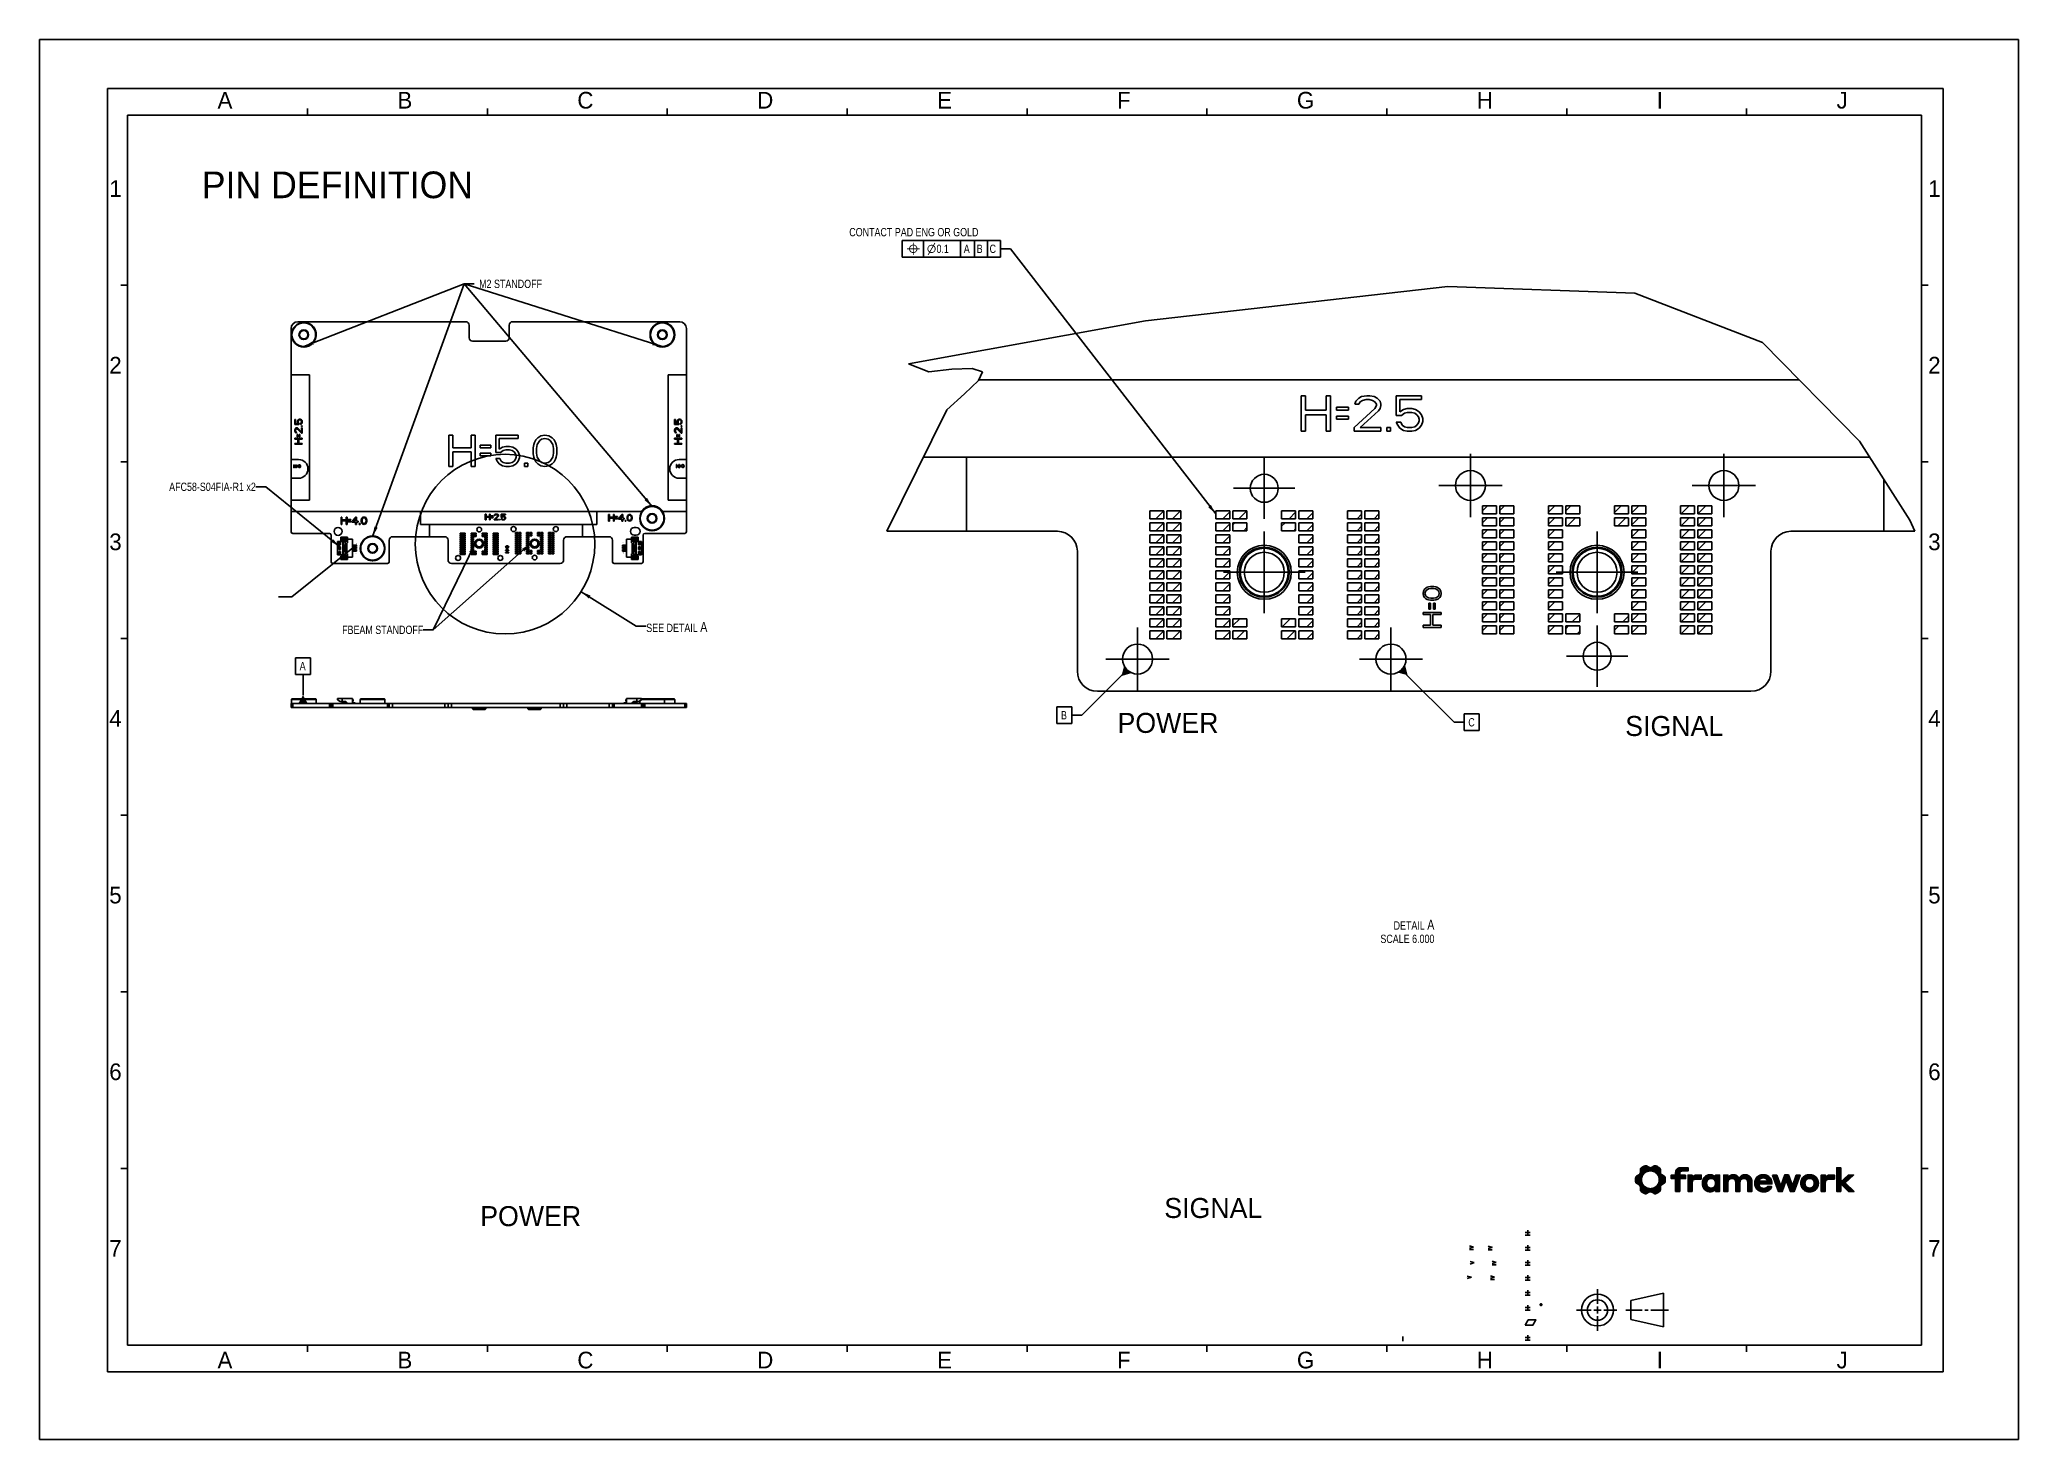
# Model space of a CAD drawing. Header units: millimetres. Extents: x 0 to 594, y 0 to 420.
import ezdxf

# ---------------------------------------------------------------- set-up
doc = ezdxf.new("R2010")
doc.units = ezdxf.units.MM
doc.header["$LTSCALE"] = 32.67
doc.linetypes.add('CENTER', pattern=[0.6, 0.375, -0.075, 0.075, -0.075])
doc.layers.get('0').update_dxf_attribs({"linetype": 'CONTINUOUS'})
doc.layers.add('02___PRT_ALL_AXES', color=7, linetype='CONTINUOUS')
doc.layers.add('ASSEM_MEM', color=7, linetype='CONTINUOUS')
doc.styles.get("Standard").update_dxf_attribs({"font": 'txt', "width": 0.8})
doc.styles.add('TEXTSTYLE_2', font='txt')
doc.styles.add('TEXTSTYLE_7', font='ar_wgl__.ttf')
doc.dimstyles.get("Standard").update_dxf_attribs({"dimtxt": 2.5, "dimasz": 3, "dimexe": 1.5, "dimexo": 1.2, "dimtad": 1, "dimdsep": 46, "dimtxsty": 'STANDARD', "dimblk": '_FILLED', "dimblk1": '_FILLED', "dimblk2": '_FILLED', "dimcen": 0.09, "dimazin": 2, "dimtol": 1, "dimtp": 0.01, "dimtm": 0.01, "dimtfac": 1, "dimtofl": 0, "dimtmove": 0, "dimatfit": 3, "dimldrblk": '_FILLED', "dimfxl": 1, "dimtolj": 1, "dimarcsym": 0})

msp = doc.modelspace()

# ---------------------------------------------------------------- texts
at = {"color": 7, "linetype": 'CONTINUOUS', "width": 0.8}
for s, p in [('CONTACT PAD ENG OR GOLD', (243.05, 360.98)), ('0.1', (269.23, 355.98)), ('A', (277.42, 355.98)), ('B', (281.3, 355.98)), ('C', (285.17, 355.98))]:
    msp.add_text(s, height=2.5, dxfattribs=at).set_placement(p)
at = {"color": 7, "linetype": 'CONTINUOUS', "attachment_point": 1, "line_spacing_factor": 0.9}
for s, insert, char_height, width, style in [('A', (53.42, 404.31), 5, 5, 'TEXTSTYLE_2'), ('B', (107.42, 404.31), 5, 5, 'TEXTSTYLE_2'), ('C', (161.42, 404.31), 5, 5, 'TEXTSTYLE_2'), ('D', (215.42, 404.31), 5, 5, 'TEXTSTYLE_2'), ('E', (269.42, 404.31), 5, 5, 'TEXTSTYLE_2'), ('F', (323.42, 404.31), 5, 5, 'TEXTSTYLE_2'), ('G', (377.42, 404.31), 5, 5, 'TEXTSTYLE_2'), ('H', (431.42, 404.31), 5, 5, 'TEXTSTYLE_2'), ('I', (485.42, 404.31), 5, 5, 'TEXTSTYLE_2'), ('J', (539.42, 404.31), 5, 5, 'TEXTSTYLE_2'), ('PIN DEFINITION', (48.69, 380.42), 8, 84.8773, 'TEXTSTYLE_7'), ('1', (20.92, 377.81), 5, 5, 'TEXTSTYLE_2'), ('1', (566.92, 377.81), 5, 5, 'TEXTSTYLE_2'), ('2', (20.92, 324.81), 5, 5, 'TEXTSTYLE_2'), ('2', (566.92, 324.81), 5, 5, 'TEXTSTYLE_2'), ('3', (20.92, 271.81), 5, 5, 'TEXTSTYLE_2'), ('3', (566.92, 271.81), 5, 5, 'TEXTSTYLE_2'), ('4', (20.92, 218.81), 5, 5, 'TEXTSTYLE_2'), ('POWER', (323.56, 217.98), 6, 31.6059, 'TEXTSTYLE_7'), ('SIGNAL', (475.97, 217.05), 6, 30.6914, 'TEXTSTYLE_7'), ('4', (566.92, 218.81), 5, 5, 'TEXTSTYLE_2'), ('5', (20.92, 165.81), 5, 5, 'TEXTSTYLE_2'), ('5', (566.92, 165.81), 5, 5, 'TEXTSTYLE_2'), ('6', (20.92, 112.81), 5, 5, 'TEXTSTYLE_2'), ('6', (566.92, 112.81), 5, 5, 'TEXTSTYLE_2'), ('SIGNAL', (337.61, 72.43), 6, 30.6914, 'TEXTSTYLE_7'), ('POWER', (132.26, 69.99), 6, 31.6059, 'TEXTSTYLE_7'), ('7', (20.92, 59.81), 5, 5, 'TEXTSTYLE_2'), ('7', (566.92, 59.81), 5, 5, 'TEXTSTYLE_2'), ('A', (53.42, 26.31), 5, 5, 'TEXTSTYLE_2'), ('B', (107.42, 26.31), 5, 5, 'TEXTSTYLE_2'), ('C', (161.42, 26.31), 5, 5, 'TEXTSTYLE_2'), ('D', (215.42, 26.31), 5, 5, 'TEXTSTYLE_2'), ('E', (269.42, 26.31), 5, 5, 'TEXTSTYLE_2'), ('F', (323.42, 26.31), 5, 5, 'TEXTSTYLE_2'), ('G', (377.42, 26.31), 5, 5, 'TEXTSTYLE_2'), ('H', (431.42, 26.31), 5, 5, 'TEXTSTYLE_2'), ('I', (485.42, 26.31), 5, 5, 'TEXTSTYLE_2'), ('J', (539.42, 26.31), 5, 5, 'TEXTSTYLE_2')]:
    msp.add_mtext(s, dxfattribs=dict(at, insert=insert, char_height=char_height, width=width, style=style))
at = {"color": 7, "linetype": 'CONTINUOUS', "line_spacing_factor": 0.9}
for s, insert, char_height, width, attachment_point in [('  M2 STANDOFF', (130.46, 347.96), 2.5, 26, 1), ('AFC58-S04FIA-R1 x2', (64.91, 287.07), 2.5, 36, 3), ('1', (94.96, 268.97), 0.5, 0.4, 1), ('4', (174.97, 269.24), 0.5, 0.4, 1), ('4', (94.84, 266.03), 0.5, 0.4, 1), ('1', (175, 266.22), 0.5, 0.4, 1), ('FBEAM STANDOFF', (115.18, 244.16), 2.5, 28, 3), ('SEE DETAIL \\H3.0;A', (182.11, 245.25), 2.5, 24.4, 1), ('A', (78.08, 233.29), 2.5, 2, 1), ('B', (306.6, 218.53), 2.5, 2, 1), ('C', (428.87, 216.42), 2.5, 2, 1), ('DETAIL \\H3.0;A\\P\\H2.5;SCALE 6.000', (418.69, 155.94), 2.5, 22, 3)]:
    msp.add_mtext(s, dxfattribs=dict(at, insert=insert, char_height=char_height, width=width, attachment_point=attachment_point))

# ---------------------------------------------------------------- blocks, each defined once
blk = doc.blocks.new('SYM301_BL0', base_point=(436.14, 48.55))
at = {"color": 7, "linetype": 'CONTINUOUS'}
for p, q in [((435.52, 49.12), (436.76, 48.66)), ((436.73, 48.66), (435.52, 48.34)), ((435.52, 47.98), (436.71, 47.98))]:
    blk.add_line(p, q, dxfattribs=at)
blk = doc.blocks.new('SYM301_BL1', base_point=(436.63, 52.94))
at = {"color": 7, "linetype": 'CONTINUOUS'}
for p, q in [((436.01, 53.51), (437.24, 53.05)), ((437.22, 53.05), (436.01, 52.73)), ((436.01, 52.37), (437.2, 52.37))]:
    blk.add_line(p, q, dxfattribs=at)
blk = doc.blocks.new('SYM301_BL2', base_point=(435.48, 57.45))
at = {"color": 7, "linetype": 'CONTINUOUS'}
for p, q in [((434.86, 58.02), (436.1, 57.56)), ((436.07, 57.56), (434.86, 57.24)), ((434.86, 56.88), (436.05, 56.88))]:
    blk.add_line(p, q, dxfattribs=at)
blk = doc.blocks.new('SYM001_BL3', base_point=(429.16, 48.62))
at = {"color": 7, "linetype": 'CONTINUOUS'}
for p, q in [((429.78, 48.69), (428.54, 48.23)), ((428.56, 49.01), (429.78, 48.69))]:
    blk.add_line(p, q, dxfattribs=at)
blk = doc.blocks.new('SYM001_BL4', base_point=(430, 53.01))
at = {"color": 7, "linetype": 'CONTINUOUS'}
for p, q in [((430.62, 53.08), (429.38, 52.62)), ((429.4, 53.39), (430.62, 53.08))]:
    blk.add_line(p, q, dxfattribs=at)
blk = doc.blocks.new('SYM301_BL5', base_point=(429.85, 57.55))
at = {"color": 7, "linetype": 'CONTINUOUS'}
for p, q in [((429.23, 58.12), (430.46, 57.66)), ((430.44, 57.66), (429.23, 57.34)), ((429.23, 56.97), (430.42, 56.97))]:
    blk.add_line(p, q, dxfattribs=at)
blk = doc.blocks.new('_FILLED')
at = {"color": 0, "linetype": 'BYBLOCK'}
blk.add_solid([(0, 0), (-1, 0.17), (-1, -0.17)], dxfattribs=at)

# ---------------------------------------------------------------- hatches: boundary and pattern name
at = {"linetype": 'CONTINUOUS'}
for points in [[(325.56, 232.12), (325.7, 231.86), (325.85, 231.61), (326.02, 231.37), (326.21, 231.15), (326.41, 230.93), (326.63, 230.73), (326.86, 230.55), (327.09, 230.38), (327.34, 230.22), (327.6, 230.08), (324.82, 229.33)], [(407.66, 230.09), (407.92, 230.23), (408.17, 230.39), (408.4, 230.56), (408.63, 230.74), (408.85, 230.94), (409.05, 231.16), (409.23, 231.39), (409.4, 231.62), (409.56, 231.87), (409.7, 232.13), (410.45, 229.34)], [(481.09, 79.04), (481.02, 78.86), (480.95, 78.68), (480.9, 78.5), (480.87, 78.3), (480.85, 78.11), (480.84, 77.91), (480.85, 77.71), (480.87, 77.51), (480.9, 77.32), (480.95, 77.13), (479.22, 76.96), (479.2, 76.99), (479.19, 77.01), (479.17, 77.04), (479.16, 77.07), (479.14, 77.09), (479.13, 77.12), (479.12, 77.15), (479.12, 77.18), (479.11, 77.21), (479.09, 77.33), (479.08, 77.44), (479.07, 77.56), (479.06, 77.67), (479.06, 77.79), (479.06, 77.91), (479.06, 78.03), (479.06, 78.14), (479.07, 78.26), (479.08, 78.37), (479.09, 78.49), (479.11, 78.6), (479.12, 78.63), (479.12, 78.66), (479.13, 78.69), (479.14, 78.72), (479.16, 78.75), (479.17, 78.78), (479.19, 78.8), (479.2, 78.83), (479.22, 78.85), (479.24, 78.87), (479.26, 78.9), (479.29, 78.92), (479.31, 78.94), (479.34, 78.95), (479.36, 78.97), (481.17, 79.21)], [(482.22, 80.25), (482.06, 80.16), (481.91, 80.05), (481.76, 79.93), (481.63, 79.8), (481.5, 79.67), (481.38, 79.52), (481.27, 79.37), (481.17, 79.21), (479.36, 78.97), (480.02, 79.35), (480.08, 79.38), (480.13, 79.42), (480.17, 79.46), (480.22, 79.5), (480.26, 79.54), (480.3, 79.59), (480.34, 79.64), (480.37, 79.69), (480.4, 79.74), (480.43, 79.8), (480.45, 79.85), (480.48, 79.91), (480.49, 79.97), (480.51, 80.03), (480.51, 80.09), (480.52, 80.15), (480.52, 80.22), (483.13, 80.56), (482.93, 80.53), (482.75, 80.48), (482.57, 80.41), (482.39, 80.34)], [(483.52, 81.53), (486.19, 81.49), (486.33, 81.38), (486.35, 81.36), (486.38, 81.34), (486.4, 81.32), (486.42, 81.29), (486.43, 81.27), (486.45, 81.24), (486.46, 81.21), (486.48, 81.19), (486.49, 81.16), (486.5, 81.13), (486.51, 81.1), (486.51, 81.07), (486.52, 81.04), (486.52, 81.01), (486.52, 80.98), (483.13, 80.56), (480.52, 80.22), (480.52, 80.98), (480.52, 81.01), (480.53, 81.04), (480.53, 81.07), (480.54, 81.1), (480.55, 81.13), (480.56, 81.16), (480.57, 81.19), (480.58, 81.21), (480.59, 81.24), (480.61, 81.27), (480.63, 81.29), (480.65, 81.32), (480.67, 81.34), (480.69, 81.36), (480.72, 81.38), (480.85, 81.49), (483.2, 81.58), (483.27, 81.56), (483.33, 81.54), (483.39, 81.53), (483.46, 81.53)], [(483.14, 81.6), (483.2, 81.58), (480.85, 81.49), (480.99, 81.59), (483.02, 81.66), (483.08, 81.63)], [(482.36, 82.04), (483.02, 81.66), (480.99, 81.59), (481.14, 81.68), (481.29, 81.77), (481.44, 81.86), (481.59, 81.94), (481.75, 82.01), (482.31, 82.07), (482.33, 82.06)], [(482.07, 82.11), (482.1, 82.11), (482.13, 82.11), (482.16, 82.11), (482.19, 82.1), (482.22, 82.1), (482.25, 82.09), (482.28, 82.08), (482.31, 82.07), (481.75, 82.01), (481.92, 82.07), (481.95, 82.09), (481.98, 82.09), (482.01, 82.1), (482.04, 82.11)], [(483.52, 80.59), (483.32, 80.58), (483.13, 80.56), (486.52, 80.98), (486.52, 80.22), (486.52, 80.15), (485.14, 80.05), (484.98, 80.16), (484.82, 80.25), (484.65, 80.34), (484.48, 80.41), (484.3, 80.48), (484.11, 80.53), (483.92, 80.56), (483.72, 80.58)], [(485.91, 81.68), (486.05, 81.59), (486.19, 81.49), (483.52, 81.53), (483.59, 81.53), (483.65, 81.53), (483.72, 81.54), (483.78, 81.56), (483.84, 81.58), (483.9, 81.6), (483.96, 81.63), (484.02, 81.66), (485.29, 82.01), (485.45, 81.94), (485.61, 81.86), (485.76, 81.77)], [(484.95, 82.11), (484.98, 82.11), (485.01, 82.11), (485.04, 82.1), (485.07, 82.09), (485.1, 82.09), (485.13, 82.07), (485.29, 82.01), (484.02, 81.66), (484.68, 82.04), (484.71, 82.06), (484.74, 82.07), (484.77, 82.08), (484.8, 82.09), (484.83, 82.1), (484.86, 82.1), (484.89, 82.11), (484.92, 82.11)], [(486.53, 80.09), (486.54, 80.03), (485.28, 79.93), (485.14, 80.05), (486.52, 80.15)], [(486.55, 79.97), (486.57, 79.91), (485.42, 79.8), (485.28, 79.93), (486.54, 80.03)], [(486.59, 79.85), (486.61, 79.8), (485.55, 79.67), (485.42, 79.8), (486.57, 79.91)], [(486.67, 79.69), (486.7, 79.64), (485.66, 79.52), (485.55, 79.67), (486.61, 79.8), (486.64, 79.74)], [(486.78, 79.54), (486.82, 79.5), (485.77, 79.37), (485.66, 79.52), (486.7, 79.64), (486.74, 79.59)], [(486.97, 79.38), (487.02, 79.35), (487.68, 78.97), (486.03, 78.86), (485.96, 79.04), (485.87, 79.21), (485.77, 79.37), (486.82, 79.5), (486.87, 79.46), (486.92, 79.42)], [(487.8, 78.87), (487.82, 78.85), (486.09, 78.68), (486.03, 78.86), (487.68, 78.97), (487.71, 78.95), (487.73, 78.94), (487.76, 78.92), (487.78, 78.9)], [(487.91, 78.69), (487.92, 78.66), (486.14, 78.5), (486.09, 78.68), (487.82, 78.85), (487.84, 78.83), (487.86, 78.8), (487.87, 78.78), (487.89, 78.75), (487.9, 78.72)], [(487.95, 77.33), (487.93, 77.21), (486.09, 77.13), (486.14, 77.32), (487.96, 77.44)], [(487.93, 78.6), (487.95, 78.49), (486.18, 78.3), (486.14, 78.5), (487.92, 78.66), (487.93, 78.63)], [(487.97, 77.56), (487.96, 77.44), (486.14, 77.32), (486.18, 77.51), (487.98, 77.67)], [(487.96, 78.37), (487.97, 78.26), (486.2, 78.11), (486.18, 78.3), (487.95, 78.49)], [(487.99, 77.79), (487.98, 77.67), (486.18, 77.51), (486.2, 77.71), (487.99, 77.91)], [(487.98, 78.14), (487.99, 78.03), (487.99, 77.91), (486.2, 77.71), (486.2, 77.91), (486.2, 78.11), (487.97, 78.26)], [(492.35, 79.78), (492.35, 79.3), (489.77, 78.26), (489.77, 79.3), (491.11, 79.3), (492.36, 79.96), (492.36, 79.9), (492.35, 79.84)], [(494.1, 79.3), (494.1, 78.26), (492.35, 78.26), (492.35, 74.42), (491.11, 74.42), (491.11, 78.26), (489.77, 78.26), (492.35, 79.3)], [(492.42, 80.18), (492.4, 80.13), (491.11, 80.02), (491.12, 80.14), (492.47, 80.27), (492.45, 80.22)], [(492.37, 80.02), (492.36, 79.96), (491.11, 79.3), (491.11, 80.02), (492.4, 80.13), (492.39, 80.08)], [(492.5, 80.31), (492.47, 80.27), (491.12, 80.14), (491.13, 80.27), (492.57, 80.38), (492.53, 80.34)], [(492.61, 80.41), (492.57, 80.38), (491.13, 80.27), (491.14, 80.38), (492.75, 80.48), (492.7, 80.46), (492.65, 80.43)], [(492.8, 80.5), (492.75, 80.48), (491.14, 80.38), (491.17, 80.49), (493.12, 80.54), (493.05, 80.54), (492.98, 80.53), (492.92, 80.52), (492.86, 80.51)], [(492.6, 81.52), (492.75, 81.52), (494.85, 81.52), (494.85, 80.54), (493.12, 80.54), (491.17, 80.49), (491.2, 80.6), (491.23, 80.7), (491.27, 80.8), (491.32, 80.89), (491.38, 80.97), (491.44, 81.05), (491.51, 81.13), (491.59, 81.19), (491.67, 81.25), (491.77, 81.31), (491.86, 81.36), (491.97, 81.4), (492.08, 81.44), (492.2, 81.47), (492.32, 81.49), (492.46, 81.51)], [(497.51, 79.33), (497.63, 79.33), (498.77, 79.33), (498.77, 78.11), (497.47, 78.11), (497.34, 78.1), (497.22, 78.1), (497.11, 78.09), (497, 78.08), (496.9, 78.06), (496.81, 78.04), (496.72, 78.02), (496.64, 77.99), (496.56, 77.95), (496.49, 77.92), (496.43, 77.88), (496.37, 77.84), (496.31, 77.78), (496.26, 77.73), (496.21, 77.66), (496.17, 77.6), (496.14, 77.52), (494.82, 74.42), (494.82, 79.3), (496.05, 79.3), (496.05, 78.48), (496.08, 78.54), (496.11, 78.61), (496.16, 78.68), (496.21, 78.75), (496.28, 78.83), (496.35, 78.9), (496.41, 78.96), (496.48, 79.01), (496.56, 79.06), (496.65, 79.11), (496.74, 79.16), (496.84, 79.2), (496.95, 79.24), (497.07, 79.27), (497.17, 79.29), (497.27, 79.31), (497.39, 79.32)], [(496.05, 76.99), (496.05, 74.42), (494.82, 74.42), (496.14, 77.52), (496.11, 77.45), (496.09, 77.37), (496.07, 77.28), (496.06, 77.19), (496.05, 77.09)], [(500.45, 77.31), (500.42, 77.2), (499.14, 77.07), (499.16, 77.28), (500.48, 77.41)], [(500.52, 77.51), (500.48, 77.41), (499.16, 77.28), (499.19, 77.47), (500.56, 77.61)], [(500.61, 77.7), (500.56, 77.61), (499.19, 77.47), (499.23, 77.66), (500.67, 77.79)], [(500.73, 77.87), (500.67, 77.79), (499.23, 77.66), (499.29, 77.84), (500.8, 77.94)], [(500.87, 78.01), (500.8, 77.94), (499.29, 77.84), (499.35, 78.01), (501.04, 78.13), (500.95, 78.07)], [(501.13, 78.18), (501.04, 78.13), (499.35, 78.01), (499.43, 78.17), (501.65, 78.32), (501.53, 78.31), (501.42, 78.29), (501.32, 78.26), (501.22, 78.23)], [(499.51, 78.33), (499.6, 78.47), (501.76, 78.33), (501.65, 78.32), (499.43, 78.17)], [(503.03, 78.64), (503.06, 78.6), (499.6, 78.47), (499.7, 78.6), (503, 78.69)], [(503.08, 78.57), (502.46, 78.13), (502.38, 78.18), (502.28, 78.23), (502.19, 78.26), (502.09, 78.29), (501.98, 78.31), (501.87, 78.32), (501.76, 78.33), (499.6, 78.47), (503.06, 78.6)], [(502.96, 78.73), (503, 78.69), (499.7, 78.6), (499.81, 78.73), (502.9, 78.8)], [(502.83, 78.88), (502.9, 78.8), (499.81, 78.73), (499.95, 78.85), (502.75, 78.95)], [(502.43, 79.17), (502.55, 79.1), (502.66, 79.03), (502.75, 78.95), (499.95, 78.85), (500.08, 78.97), (500.23, 79.07), (500.39, 79.16), (502.34, 79.22)], [(502.12, 79.31), (502.23, 79.27), (502.34, 79.22), (500.39, 79.16), (500.55, 79.23), (500.72, 79.3), (502, 79.34)], [(501.26, 79.4), (501.44, 79.41), (501.59, 79.4), (501.74, 79.39), (501.87, 79.37), (502, 79.34), (500.72, 79.3), (500.89, 79.35), (501.07, 79.38)], [(503.08, 78.57), (503.08, 79.3), (504.31, 79.3), (504.31, 74.42), (503.08, 74.42), (503.08, 75.19), (502.97, 76.21), (503.01, 76.31), (503.04, 76.41), (503.06, 76.52), (503.08, 76.63), (503.09, 76.74), (503.09, 76.86), (503.09, 76.98), (503.08, 77.09), (503.06, 77.2), (503.04, 77.31), (503.01, 77.41), (502.97, 77.51), (502.93, 77.61), (502.88, 77.7), (502.82, 77.79), (502.76, 77.87), (502.69, 77.94), (502.62, 78.01), (502.55, 78.07), (502.46, 78.13)], [(506.8, 77.02), (506.8, 74.42), (505.57, 74.42), (505.57, 79.3), (506.8, 79.3), (506.8, 78.48), (506.91, 77.61), (506.87, 77.52), (506.85, 77.43), (506.82, 77.33), (506.81, 77.23), (506.8, 77.13)], [(508.4, 79.41), (508.54, 79.4), (508.68, 79.39), (508.82, 79.37), (508.95, 79.34), (509.08, 79.3), (509.2, 79.26), (509.32, 79.21), (509.43, 79.15), (509.54, 79.08), (509.64, 79.01), (509.73, 78.93), (509.82, 78.84), (509.9, 78.75), (509.98, 78.65), (510.05, 78.54), (510.12, 78.43), (507.9, 78.3), (507.8, 78.29), (507.7, 78.28), (507.61, 78.25), (507.53, 78.22), (507.44, 78.19), (507.36, 78.14), (507.29, 78.09), (507.22, 78.04), (507.15, 77.98), (507.09, 77.92), (507.04, 77.85), (506.99, 77.77), (506.95, 77.69), (506.91, 77.61), (506.8, 78.48), (506.83, 78.55), (506.88, 78.62), (506.94, 78.7), (507, 78.78), (507.07, 78.86), (507.15, 78.93), (507.24, 79.01), (507.34, 79.08), (507.44, 79.15), (507.55, 79.21), (507.67, 79.27), (507.8, 79.31), (507.91, 79.35), (508.03, 79.37), (508.15, 79.39), (508.27, 79.4)], [(508.1, 78.3), (508, 78.31), (507.9, 78.3), (510.12, 78.43), (510.18, 78.32), (511.6, 78.31), (511.5, 78.3), (511.4, 78.29), (511.31, 78.28), (511.22, 78.25), (511.13, 78.22), (511.04, 78.19), (510.97, 78.14), (510.89, 78.09), (510.82, 78.04), (510.76, 77.98), (510.7, 77.92), (510.64, 77.85), (510.59, 77.77), (510.55, 77.69), (510.51, 77.61), (510.48, 77.52), (510.45, 77.43), (510.43, 77.33), (510.41, 77.23), (510.4, 77.13), (510.4, 77.02), (510.4, 74.42), (509.16, 74.42), (509.16, 77.02), (509.16, 77.13), (509.15, 77.24), (509.14, 77.34), (509.11, 77.44), (509.09, 77.53), (509.06, 77.62), (509.02, 77.7), (508.98, 77.78), (508.93, 77.85), (508.88, 77.92), (508.82, 77.99), (508.76, 78.05), (508.69, 78.1), (508.62, 78.15), (508.55, 78.19), (508.46, 78.22), (508.38, 78.25), (508.29, 78.28), (508.2, 78.29)], [(511.97, 79.41), (512.14, 79.4), (512.31, 79.39), (512.47, 79.36), (512.63, 79.32), (512.77, 79.26), (512.91, 79.2), (513.05, 79.13), (513.17, 79.05), (513.29, 78.96), (513.4, 78.86), (513.5, 78.75), (513.59, 78.63), (513.67, 78.51), (513.75, 78.37), (513.81, 78.24), (513.87, 78.09), (513.92, 77.94), (512.58, 77.78), (512.53, 77.85), (512.48, 77.92), (512.42, 77.99), (512.36, 78.05), (512.29, 78.1), (512.22, 78.15), (512.15, 78.19), (512.07, 78.22), (511.98, 78.25), (511.89, 78.28), (511.8, 78.29), (511.7, 78.3), (511.6, 78.31), (510.18, 78.32), (510.22, 78.4), (510.27, 78.49), (510.34, 78.58), (510.4, 78.68), (510.48, 78.77), (510.57, 78.86), (510.66, 78.95), (510.77, 79.03), (510.88, 79.11), (511.01, 79.18), (511.14, 79.25), (511.29, 79.3), (511.41, 79.34), (511.54, 79.37), (511.68, 79.39), (511.82, 79.4)], [(513.92, 77.94), (513.95, 77.78), (513.98, 77.61), (513.99, 77.44), (514, 77.27), (514, 74.42), (512.76, 74.42), (512.76, 77.02), (512.76, 77.13), (512.75, 77.24), (512.74, 77.34), (512.72, 77.44), (512.69, 77.53), (512.66, 77.62), (512.62, 77.7), (512.58, 77.78)], [(518.68, 77.51), (519.91, 77.44), (519.95, 77.23), (519.97, 77.02), (519.98, 76.66), (516.09, 76.66), (516.1, 76.55), (516.12, 76.44), (514.92, 76.26), (514.89, 76.45), (514.86, 76.65), (514.86, 76.86), (514.86, 77.07), (514.89, 77.28), (514.92, 77.48), (516.16, 77.6), (516.13, 77.51)], [(516.19, 77.69), (516.16, 77.6), (514.92, 77.48), (514.97, 77.67), (516.27, 77.85), (516.23, 77.77)], [(516.32, 77.93), (516.27, 77.85), (514.97, 77.67), (515.03, 77.86), (516.37, 78)], [(516.42, 78.07), (516.37, 78), (515.03, 77.86), (515.1, 78.03), (516.55, 78.19), (516.48, 78.13)], [(516.62, 78.24), (516.55, 78.19), (515.1, 78.03), (515.19, 78.2), (516.77, 78.33), (516.69, 78.29)], [(516.85, 78.37), (516.77, 78.33), (515.19, 78.2), (515.29, 78.36), (517.31, 78.47), (517.21, 78.46), (517.12, 78.45), (517.02, 78.42), (516.93, 78.4)], [(517.21, 79.42), (517.42, 79.43), (517.63, 79.42), (517.83, 79.4), (518.03, 79.37), (518.22, 79.32), (518.41, 79.26), (518.58, 79.19), (518.75, 79.1), (518.91, 79), (519.06, 78.9), (519.19, 78.78), (519.32, 78.64), (519.44, 78.5), (519.55, 78.35), (519.65, 78.19), (519.73, 78.02), (519.8, 77.83), (518.62, 77.69), (518.58, 77.78), (518.53, 77.86), (518.49, 77.94), (518.43, 78.01), (518.38, 78.08), (518.32, 78.14), (518.25, 78.19), (518.18, 78.25), (518.11, 78.29), (518.04, 78.33), (517.96, 78.37), (517.88, 78.4), (517.79, 78.43), (517.7, 78.45), (517.61, 78.46), (517.51, 78.47), (517.42, 78.47), (517.31, 78.47), (515.29, 78.36), (515.39, 78.51), (515.51, 78.65), (515.64, 78.78), (515.78, 78.89), (515.93, 79), (516.09, 79.1), (516.25, 79.18), (516.43, 79.26), (516.61, 79.32), (516.8, 79.37), (517, 79.4)], [(519.8, 77.83), (519.86, 77.64), (519.91, 77.44), (518.68, 77.51), (518.65, 77.6), (518.62, 77.69)], [(524.96, 79.34), (526.15, 76.05), (528.47, 79.3), (526.68, 74.38), (525.57, 74.38), (524.33, 77.78), (523.09, 74.38), (522.01, 74.38), (522.66, 76.02), (523.86, 79.34)], [(529.98, 77.31), (529.96, 77.2), (528.69, 77.07), (528.71, 77.27), (530.02, 77.41)], [(530.06, 77.51), (530.02, 77.41), (528.71, 77.27), (528.75, 77.47), (530.1, 77.61)], [(530.15, 77.7), (530.1, 77.61), (528.75, 77.47), (528.8, 77.66), (530.21, 77.78)], [(530.27, 77.86), (530.21, 77.78), (528.8, 77.66), (528.86, 77.84), (530.42, 78.01), (530.34, 77.94)], [(530.5, 78.07), (530.42, 78.01), (528.86, 77.84), (528.94, 78.02), (530.68, 78.18), (530.59, 78.13)], [(530.77, 78.22), (530.68, 78.18), (528.94, 78.02), (529.03, 78.19), (531.2, 78.32), (531.09, 78.31), (530.98, 78.29), (530.87, 78.26)], [(531.32, 79.43), (531.53, 79.42), (531.73, 79.4), (531.93, 79.36), (532.12, 79.32), (532.31, 79.25), (532.49, 79.18), (532.66, 79.09), (532.82, 78.99), (532.97, 78.89), (533.12, 78.77), (533.25, 78.64), (533.38, 78.5), (533.49, 78.35), (533.59, 78.19), (533.68, 78.02), (533.76, 77.84), (533.82, 77.66), (532.57, 77.51), (532.52, 77.61), (532.47, 77.7), (532.41, 77.79), (532.35, 77.87), (532.28, 77.94), (532.2, 78.01), (532.12, 78.07), (532.04, 78.13), (531.95, 78.18), (531.85, 78.23), (531.75, 78.26), (531.65, 78.29), (531.54, 78.31), (531.43, 78.32), (531.32, 78.33), (531.2, 78.32), (529.03, 78.19), (529.13, 78.35), (529.24, 78.5), (529.37, 78.64), (529.5, 78.77), (529.65, 78.89), (529.8, 78.99), (529.96, 79.09), (530.13, 79.18), (530.31, 79.25), (530.5, 79.32), (530.7, 79.36), (530.9, 79.4), (531.1, 79.42)], [(533.82, 77.66), (533.87, 77.47), (533.91, 77.27), (533.93, 77.07), (533.94, 76.86), (533.93, 76.65), (533.91, 76.45), (533.87, 76.25), (533.82, 76.06), (533.76, 75.88), (533.68, 75.7), (533.59, 75.53), (533.49, 75.37), (531.43, 75.4), (531.54, 75.41), (531.65, 75.43), (531.75, 75.46), (531.85, 75.49), (531.95, 75.54), (532.04, 75.59), (532.12, 75.64), (532.2, 75.71), (532.28, 75.78), (532.35, 75.85), (532.41, 75.93), (532.47, 76.02), (532.52, 76.11), (532.57, 76.21), (532.61, 76.31), (532.64, 76.41), (532.66, 76.52), (532.68, 76.63), (532.69, 76.74), (532.7, 76.86), (532.69, 76.98), (532.68, 77.09), (532.66, 77.2), (532.64, 77.31), (532.61, 77.41), (532.57, 77.51)], [(537.48, 79.33), (537.61, 79.33), (538.75, 79.33), (538.75, 78.11), (537.45, 78.11), (537.32, 78.1), (537.2, 78.1), (537.09, 78.09), (536.98, 78.08), (536.88, 78.06), (536.78, 78.04), (536.7, 78.02), (536.61, 77.99), (536.54, 77.95), (536.47, 77.92), (536.4, 77.88), (536.35, 77.84), (536.29, 77.78), (536.24, 77.73), (536.19, 77.66), (536.15, 77.6), (536.12, 77.52), (534.8, 74.42), (534.8, 79.3), (536.03, 79.3), (536.03, 78.48), (536.06, 78.54), (536.09, 78.61), (536.14, 78.68), (536.19, 78.75), (536.25, 78.83), (536.33, 78.9), (536.39, 78.96), (536.46, 79.01), (536.54, 79.06), (536.62, 79.11), (536.71, 79.16), (536.81, 79.2), (536.92, 79.24), (537.04, 79.27), (537.14, 79.29), (537.25, 79.31), (537.36, 79.32)], [(536.03, 76.99), (536.03, 74.42), (534.8, 74.42), (536.12, 77.52), (536.09, 77.45), (536.07, 77.37), (536.05, 77.28), (536.04, 77.19), (536.03, 77.09)], [(540.69, 77.31), (542.93, 79.3), (544.54, 79.3), (541.95, 77.02), (544.68, 74.42), (543.03, 74.42), (540.69, 76.64), (540.69, 74.42), (539.47, 74.42), (539.47, 81.52), (540.69, 81.52)], [(480.95, 77.13), (481.02, 76.95), (481.09, 76.78), (480.02, 76.46), (479.36, 76.85), (479.34, 76.86), (479.31, 76.88), (479.29, 76.9), (479.26, 76.92), (479.24, 76.94), (479.22, 76.96)], [(481.17, 76.61), (481.27, 76.45), (481.38, 76.29), (481.5, 76.15), (481.63, 76.01), (481.76, 75.88), (481.91, 75.77), (482.06, 75.66), (482.22, 75.56), (480.52, 74.84), (480.52, 75.6), (480.52, 75.67), (480.51, 75.73), (480.5, 75.8), (480.49, 75.86), (480.47, 75.92), (480.45, 75.98), (480.42, 76.04), (480.39, 76.1), (480.35, 76.15), (480.32, 76.21), (480.28, 76.26), (480.23, 76.3), (480.18, 76.35), (480.13, 76.39), (480.08, 76.43), (480.02, 76.46), (481.09, 76.78)], [(483.52, 75.23), (483.72, 75.23), (483.92, 75.25), (486.52, 74.84), (486.52, 74.81), (486.52, 74.77), (486.51, 74.74), (486.51, 74.71), (486.5, 74.69), (486.49, 74.66), (486.48, 74.63), (486.46, 74.6), (486.45, 74.57), (486.43, 74.55), (486.42, 74.52), (486.4, 74.5), (486.38, 74.48), (486.35, 74.46), (486.33, 74.44), (486.19, 74.33), (483.72, 74.27), (483.65, 74.28), (483.59, 74.29), (483.52, 74.29), (480.99, 74.23), (480.85, 74.33), (480.72, 74.44), (480.69, 74.46), (480.67, 74.48), (480.65, 74.5), (480.63, 74.52), (480.61, 74.55), (480.59, 74.57), (480.58, 74.6), (480.57, 74.63), (480.56, 74.66), (480.55, 74.69), (480.54, 74.71), (480.53, 74.74), (480.53, 74.77), (480.52, 74.81), (480.52, 74.84), (482.22, 75.56), (482.39, 75.47), (482.57, 75.4), (482.75, 75.34), (482.93, 75.29), (483.13, 75.25), (483.32, 75.23)], [(483.2, 74.24), (483.14, 74.21), (481.14, 74.13), (480.99, 74.23), (483.52, 74.29), (483.46, 74.29), (483.39, 74.28), (483.33, 74.27), (483.27, 74.26)], [(483.02, 74.16), (482.36, 73.77), (481.92, 73.74), (481.75, 73.81), (481.59, 73.88), (481.44, 73.96), (481.29, 74.04), (481.14, 74.13), (483.14, 74.21), (483.08, 74.19)], [(482.31, 73.75), (482.28, 73.73), (482.25, 73.73), (482.22, 73.72), (482.19, 73.71), (482.16, 73.71), (482.13, 73.71), (482.1, 73.71), (482.07, 73.71), (482.04, 73.71), (482.01, 73.71), (481.98, 73.72), (481.95, 73.73), (481.92, 73.74), (482.36, 73.77), (482.33, 73.76)], [(483.72, 74.27), (486.19, 74.33), (486.05, 74.23), (485.91, 74.13), (484.68, 73.77), (484.02, 74.16), (483.96, 74.19), (483.9, 74.21), (483.84, 74.24), (483.78, 74.26)], [(486.52, 75.67), (486.52, 75.6), (486.52, 74.84), (483.92, 75.25), (484.11, 75.29), (484.3, 75.34), (484.48, 75.4), (484.65, 75.47), (484.82, 75.56), (484.98, 75.66), (486.53, 75.73)], [(485.29, 73.81), (485.13, 73.74), (485.1, 73.73), (485.07, 73.72), (485.04, 73.71), (485.01, 73.71), (484.98, 73.71), (484.95, 73.71), (484.92, 73.71), (484.89, 73.71), (484.86, 73.71), (484.83, 73.72), (484.8, 73.73), (484.77, 73.73), (484.74, 73.75), (484.71, 73.76), (484.68, 73.77), (485.91, 74.13), (485.76, 74.04), (485.61, 73.96), (485.45, 73.88)], [(486.54, 75.8), (486.53, 75.73), (484.98, 75.66), (485.14, 75.77), (486.56, 75.86)], [(486.58, 75.92), (486.56, 75.86), (485.14, 75.77), (485.28, 75.88), (486.6, 75.98)], [(486.62, 76.04), (486.6, 75.98), (485.28, 75.88), (485.42, 76.01), (486.66, 76.1)], [(486.69, 76.15), (486.66, 76.1), (485.42, 76.01), (485.55, 76.15), (486.77, 76.26), (486.73, 76.21)], [(486.81, 76.3), (486.77, 76.26), (485.55, 76.15), (485.66, 76.29), (486.96, 76.43), (486.91, 76.39), (486.86, 76.35)], [(487.68, 76.85), (487.02, 76.46), (486.96, 76.43), (485.66, 76.29), (485.77, 76.45), (485.87, 76.61), (485.96, 76.78), (487.8, 76.94), (487.78, 76.92), (487.76, 76.9), (487.73, 76.88), (487.71, 76.86)], [(487.82, 76.96), (487.8, 76.94), (485.96, 76.78), (486.03, 76.95), (487.91, 77.12), (487.9, 77.09), (487.89, 77.07), (487.87, 77.04), (487.86, 77.01), (487.84, 76.99)], [(487.92, 77.15), (487.91, 77.12), (486.03, 76.95), (486.09, 77.13), (487.93, 77.21), (487.93, 77.18)], [(500.41, 77.09), (500.39, 76.98), (500.39, 76.86), (499.14, 76.65), (499.14, 76.86), (499.14, 77.07), (500.42, 77.2)], [(500.39, 76.74), (500.41, 76.63), (499.16, 76.44), (499.14, 76.65), (500.39, 76.86)], [(500.42, 76.52), (500.45, 76.41), (499.19, 76.24), (499.16, 76.44), (500.41, 76.63)], [(500.48, 76.31), (500.52, 76.21), (499.23, 76.05), (499.19, 76.24), (500.45, 76.41)], [(500.56, 76.11), (500.61, 76.02), (499.29, 75.87), (499.23, 76.05), (500.52, 76.21)], [(500.67, 75.93), (500.73, 75.85), (499.35, 75.7), (499.29, 75.87), (500.61, 76.02)], [(500.87, 75.71), (500.95, 75.64), (499.43, 75.54), (499.35, 75.7), (500.73, 75.85), (500.8, 75.78)], [(501.04, 75.59), (501.13, 75.54), (499.51, 75.39), (499.43, 75.54), (500.95, 75.64)], [(501.76, 75.39), (501.87, 75.4), (501.98, 75.41), (502.09, 75.43), (502.19, 75.46), (502.28, 75.49), (502.38, 75.54), (502.46, 75.59), (502.55, 75.64), (502.62, 75.71), (502.69, 75.78), (502.76, 75.85), (502.82, 75.93), (502.88, 76.02), (502.93, 76.11), (502.97, 76.21), (503.08, 75.19), (499.6, 75.24), (499.51, 75.39), (501.13, 75.54), (501.22, 75.49), (501.32, 75.46), (501.42, 75.43), (501.53, 75.41), (501.65, 75.4)], [(503.04, 75.12), (503.01, 75.07), (499.81, 74.98), (499.7, 75.11), (499.6, 75.24), (503.08, 75.19), (503.07, 75.16)], [(502.98, 75.02), (502.92, 74.95), (499.94, 74.86), (499.81, 74.98), (503.01, 75.07)], [(502.85, 74.87), (502.77, 74.79), (502.7, 74.73), (500.23, 74.65), (500.08, 74.75), (499.94, 74.86), (502.92, 74.95)], [(502.62, 74.67), (502.54, 74.62), (500.38, 74.56), (500.23, 74.65), (502.7, 74.73)], [(502.45, 74.56), (502.35, 74.51), (502.24, 74.46), (502.13, 74.42), (500.89, 74.37), (500.71, 74.42), (500.54, 74.48), (500.38, 74.56), (502.54, 74.62)], [(502.01, 74.38), (501.9, 74.36), (501.79, 74.34), (501.25, 74.32), (501.06, 74.34), (500.89, 74.37), (502.13, 74.42)], [(501.68, 74.32), (501.56, 74.31), (501.43, 74.31), (501.25, 74.32), (501.79, 74.34)], [(516.15, 76.34), (516.18, 76.24), (514.97, 76.07), (514.92, 76.26), (516.12, 76.44)], [(516.22, 76.15), (516.26, 76.06), (515.03, 75.88), (514.97, 76.07), (516.18, 76.24)], [(516.36, 75.89), (516.42, 75.81), (515.11, 75.71), (515.03, 75.88), (516.26, 76.06), (516.31, 75.97)], [(516.49, 75.73), (516.56, 75.67), (515.19, 75.54), (515.11, 75.71), (516.42, 75.81)], [(516.71, 75.55), (516.8, 75.49), (515.29, 75.38), (515.19, 75.54), (516.56, 75.67), (516.63, 75.6)], [(516.98, 75.41), (517.08, 75.38), (515.4, 75.23), (515.29, 75.38), (516.8, 75.49), (516.89, 75.45)], [(518.68, 75.82), (518.7, 75.85), (519.92, 75.85), (519.89, 75.74), (519.85, 75.62), (519.8, 75.49), (519.72, 75.36), (519.63, 75.22), (519.52, 75.08), (515.66, 74.96), (515.52, 75.09), (515.4, 75.23), (517.51, 75.32), (517.6, 75.32), (517.69, 75.32), (517.77, 75.33), (517.85, 75.34), (517.93, 75.36), (518.02, 75.38), (518.1, 75.4), (518.17, 75.43), (518.24, 75.46), (518.31, 75.5), (518.37, 75.53), (518.42, 75.56), (518.47, 75.6), (518.53, 75.65), (518.58, 75.69), (518.62, 75.74), (518.65, 75.78)], [(517.51, 75.32), (515.4, 75.23), (517.08, 75.38), (517.18, 75.35), (517.29, 75.33), (517.4, 75.32)], [(519.42, 74.98), (519.31, 74.88), (519.19, 74.78), (519.05, 74.69), (518.91, 74.61), (518.75, 74.53), (518.58, 74.46), (518.39, 74.41), (516.86, 74.36), (516.66, 74.41), (516.47, 74.47), (516.29, 74.54), (516.12, 74.63), (515.95, 74.73), (515.8, 74.84), (515.66, 74.96), (519.52, 75.08)], [(518.24, 74.37), (518.07, 74.33), (517.89, 74.31), (517.71, 74.3), (517.51, 74.29), (517.29, 74.3), (517.07, 74.32), (516.86, 74.36), (518.39, 74.41)], [(529.94, 77.09), (529.93, 76.98), (529.93, 76.86), (528.69, 76.65), (528.68, 76.86), (528.69, 77.07), (529.96, 77.2)], [(529.93, 76.74), (529.94, 76.63), (528.71, 76.45), (528.69, 76.65), (529.93, 76.86)], [(529.96, 76.52), (529.98, 76.41), (528.75, 76.25), (528.71, 76.45), (529.94, 76.63)], [(530.02, 76.31), (530.06, 76.21), (528.8, 76.06), (528.75, 76.25), (529.98, 76.41)], [(530.1, 76.11), (530.15, 76.02), (528.86, 75.88), (528.8, 76.06), (530.06, 76.21)], [(530.21, 75.94), (530.27, 75.86), (528.94, 75.7), (528.86, 75.88), (530.15, 76.02)], [(530.42, 75.71), (530.5, 75.65), (529.03, 75.53), (528.94, 75.7), (530.27, 75.86), (530.34, 75.78)], [(530.68, 75.54), (530.77, 75.5), (529.13, 75.37), (529.03, 75.53), (530.5, 75.65), (530.59, 75.59)], [(531.32, 75.39), (531.43, 75.4), (533.49, 75.37), (533.38, 75.22), (533.25, 75.08), (533.12, 74.95), (532.97, 74.83), (532.82, 74.72), (532.66, 74.63), (532.49, 74.54), (532.31, 74.47), (532.12, 74.4), (531.93, 74.36), (531.73, 74.32), (531.53, 74.3), (531.32, 74.29), (531.1, 74.3), (530.9, 74.32), (530.7, 74.36), (530.5, 74.4), (530.31, 74.47), (530.13, 74.54), (529.96, 74.63), (529.8, 74.72), (529.65, 74.83), (529.5, 74.95), (529.37, 75.08), (529.24, 75.22), (529.13, 75.37), (530.77, 75.5), (530.87, 75.46), (530.98, 75.43), (531.09, 75.41), (531.2, 75.4)]]:
    msp.add_hatch(color=7, dxfattribs=at).paths.add_polyline_path(points)

# ---------------------------------------------------------------- linework, layer by layer
at = {"color": 7, "linetype": 'CONTINUOUS'}
for p, q in [((0, 0), (0, 420)), ((0, 420), (594, 420)), ((594, 0), (594, 420)), ((20.42, 20.31), (20.42, 405.31)), ((20.42, 405.31), (571.42, 405.31)), ((571.42, 405.31), (571.42, 20.31)), ((80.42, 397.31), (80.42, 399.31)), ((134.42, 397.31), (134.42, 399.31)), ((188.42, 397.31), (188.42, 399.31)), ((242.42, 397.31), (242.42, 399.31)), ((296.42, 397.31), (296.42, 399.31)), ((350.42, 397.31), (350.42, 399.31)), ((404.42, 397.31), (404.42, 399.31)), ((458.42, 397.31), (458.42, 399.31)), ((512.42, 397.31), (512.42, 399.31)), ((26.42, 28.31), (26.42, 397.31)), ((26.42, 397.31), (564.92, 397.31)), ((564.92, 28.31), (564.92, 397.31)), ((258.88, 359.73), (258.88, 354.73)), ((288.42, 359.73), (258.88, 359.73)), ((265.35, 354.73), (265.35, 359.73)), ((276.48, 354.73), (276.48, 359.73)), ((280.67, 354.73), (280.67, 359.73)), ((284.55, 354.73), (284.55, 359.73)), ((288.42, 354.73), (288.42, 359.73)), ((258.88, 354.73), (288.42, 354.73)), ((26.42, 346.31), (24.42, 346.31)), ((331.97, 335.6), (422.71, 345.87)), ((422.71, 345.87), (478.86, 343.9)), ((564.92, 346.31), (566.92, 346.31)), ((478.86, 343.9), (517.14, 329.08)), ((260.83, 322.71), (331.97, 335.6)), ((517.14, 329.08), (546.26, 299.54)), ((266.94, 320.36), (260.83, 322.71)), ((273.8, 321.1), (266.94, 320.36)), ((279.9, 321.35), (273.8, 321.1)), ((283.05, 320.36), (279.9, 321.35)), ((277.66, 313.72), (281.86, 317.7)), ((281.86, 317.7), (283.05, 320.36)), ((281.94, 317.89), (528.18, 317.89)), ((254.3, 272.47), (272.31, 308.94)), ((272.31, 308.94), (277.66, 313.72)), ((378.7, 302.49), (378.7, 313.11)), ((378.7, 313.11), (380.03, 313.11)), ((380.03, 313.11), (380.03, 308.82)), ((386.23, 308.82), (386.23, 313.11)), ((386.23, 313.11), (387.55, 313.11)), ((387.55, 313.11), (387.55, 302.49)), ((389.32, 308.82), (389.32, 309.72)), ((389.32, 309.72), (392.86, 309.72)), ((392.86, 309.72), (392.86, 308.82)), ((394.63, 303.62), (400.83, 309.27)), ((394.85, 310.62), (395.08, 311.53)), ((395.96, 310.62), (394.85, 310.62)), ((395.08, 311.53), (395.96, 312.43)), ((395.96, 312.43), (396.85, 312.88)), ((396.4, 311.3), (395.96, 310.62)), ((397.07, 311.75), (396.4, 311.3)), ((396.85, 312.88), (398.39, 313.11)), ((398.17, 311.98), (397.07, 311.75)), ((399.06, 311.98), (398.17, 311.98)), ((398.39, 313.11), (399.28, 313.11)), ((400.16, 311.75), (399.06, 311.98)), ((399.28, 313.11), (400.61, 312.88)), ((400.83, 311.3), (400.16, 311.75)), ((400.61, 312.88), (401.49, 312.43)), ((401.27, 310.62), (400.83, 311.3)), ((400.83, 309.27), (401.27, 310.17)), ((401.27, 310.17), (401.27, 310.62)), ((401.49, 312.43), (402.38, 311.53)), ((402.38, 309.27), (401.93, 308.59)), ((402.38, 311.53), (402.6, 310.62)), ((402.6, 310.17), (402.38, 309.27)), ((402.6, 310.62), (402.6, 310.17)), ((407.24, 313.11), (407.24, 307.23)), ((414.77, 313.11), (407.24, 313.11)), ((408.35, 308.36), (408.35, 311.98)), ((408.35, 311.98), (414.77, 311.98)), ((409.46, 309.04), (408.35, 308.36)), ((410.56, 309.27), (409.46, 309.04)), ((411.89, 309.27), (410.56, 309.27)), ((413, 309.04), (411.89, 309.27)), ((414.1, 308.36), (413, 309.04)), ((414.77, 311.98), (414.77, 313.11)), ((380.03, 308.82), (386.23, 308.82)), ((380.03, 307.46), (380.03, 302.49)), ((386.23, 307.46), (380.03, 307.46)), ((386.23, 302.49), (386.23, 307.46)), ((392.86, 308.82), (389.32, 308.82)), ((389.32, 306.11), (389.32, 307.01)), ((389.32, 307.01), (392.86, 307.01)), ((392.86, 306.11), (389.32, 306.11)), ((392.86, 307.01), (392.86, 306.11)), ((394.63, 302.49), (394.63, 303.62)), ((401.93, 308.59), (396.4, 303.62)), ((396.4, 303.62), (402.6, 303.62)), ((402.6, 303.62), (402.6, 302.49)), ((404.37, 302.49), (404.37, 303.62)), ((404.37, 303.62), (405.47, 303.62)), ((405.47, 303.62), (405.47, 302.49)), ((407.24, 307.23), (408.79, 307.23)), ((407.24, 305.2), (407.69, 304.3)), ((408.57, 305.2), (407.24, 305.2)), ((407.69, 304.3), (408.35, 303.39)), ((408.35, 303.39), (409.46, 302.72)), ((409.01, 304.3), (408.57, 305.2)), ((408.79, 307.23), (409.68, 307.91)), ((409.68, 303.85), (409.01, 304.3)), ((409.68, 307.91), (410.56, 308.14)), ((410.56, 303.62), (409.68, 303.85)), ((410.56, 308.14), (411.89, 308.14)), ((411.89, 303.62), (410.56, 303.62)), ((411.89, 308.14), (412.78, 307.91)), ((412.78, 303.85), (411.89, 303.62)), ((412.78, 307.91), (413.44, 307.46)), ((413.44, 304.3), (412.78, 303.85)), ((413, 302.72), (414.1, 303.39)), ((413.44, 307.46), (413.88, 306.78)), ((413.88, 304.98), (413.44, 304.3)), ((413.88, 306.78), (414.1, 306.11)), ((414.1, 305.65), (413.88, 304.98)), ((414.77, 307.46), (414.1, 308.36)), ((414.1, 306.11), (414.1, 305.65)), ((414.1, 303.39), (414.77, 304.3)), ((415.21, 306.33), (414.77, 307.46)), ((414.77, 304.3), (415.21, 305.43)), ((415.21, 305.43), (415.21, 306.33)), ((380.03, 302.49), (378.7, 302.49)), ((387.55, 302.49), (386.23, 302.49)), ((402.6, 302.49), (394.63, 302.49)), ((405.47, 302.49), (404.37, 302.49)), ((409.46, 302.72), (410.56, 302.49)), ((410.56, 302.49), (411.89, 302.49)), ((411.89, 302.49), (413, 302.72)), ((546.26, 299.54), (561.45, 275.76)), ((26.42, 293.31), (24.42, 293.31)), ((549.38, 294.67), (265.26, 294.67)), ((278.22, 272.47), (278.22, 294.67)), ((564.92, 293.31), (566.92, 293.31)), ((553.62, 272.47), (553.62, 288.01)), ((433.17, 278.61), (434.65, 280.09)), ((433.17, 280.09), (433.17, 277.69)), ((437.37, 280.09), (433.17, 280.09)), ((437.37, 277.69), (437.37, 280.09)), ((438.33, 278.73), (439.69, 280.09)), ((438.33, 280.09), (438.33, 277.69)), ((442.53, 280.09), (438.33, 280.09)), ((442.53, 277.69), (442.53, 280.09)), ((452.97, 278.25), (454.81, 280.09)), ((457.17, 280.09), (452.97, 280.09)), ((452.97, 280.09), (452.97, 277.69)), ((457.17, 277.69), (457.17, 280.09)), ((458.13, 278.61), (459.61, 280.09)), ((462.33, 280.09), (458.13, 280.09)), ((458.13, 280.09), (458.13, 277.69)), ((462.33, 277.69), (462.33, 280.09)), ((472.77, 280.09), (476.97, 280.09)), ((472.77, 278.13), (474.73, 280.09)), ((472.77, 277.69), (472.77, 280.09)), ((476.97, 280.09), (476.97, 277.69)), ((477.93, 280.09), (482.13, 280.09)), ((477.93, 278.01), (480.01, 280.09)), ((477.93, 277.69), (477.93, 280.09)), ((482.13, 280.09), (482.13, 277.69)), ((492.57, 280.09), (496.77, 280.09)), ((492.57, 277.69), (492.57, 280.09)), ((492.73, 277.69), (495.13, 280.09)), ((496.77, 280.09), (496.77, 277.69)), ((497.73, 280.09), (501.93, 280.09)), ((497.73, 277.69), (497.73, 280.09)), ((497.77, 277.69), (500.17, 280.09)), ((501.93, 280.09), (501.93, 277.69)), ((333.24, 276.25), (333.24, 278.65)), ((333.24, 278.65), (337.44, 278.65)), ((337.44, 276.25), (333.24, 276.25)), ((333.24, 272.65), (333.24, 275.05)), ((333.24, 275.05), (337.44, 275.05)), ((335.04, 276.25), (337.44, 278.65)), ((335.04, 272.65), (337.44, 275.05)), ((337.44, 278.65), (337.44, 276.25)), ((337.44, 275.05), (337.44, 272.65)), ((338.4, 276.25), (338.4, 278.65)), ((338.4, 278.65), (342.6, 278.65)), ((342.6, 276.25), (338.4, 276.25)), ((338.4, 272.65), (338.4, 275.05)), ((338.4, 275.05), (342.6, 275.05)), ((340.08, 276.25), (342.48, 278.65)), ((340.08, 272.65), (342.48, 275.05)), ((342.6, 278.65), (342.6, 276.25)), ((342.6, 275.05), (342.6, 272.65)), ((353.04, 276.25), (353.04, 278.65)), ((353.04, 278.65), (357.24, 278.65)), ((357.24, 276.25), (353.04, 276.25)), ((353.04, 272.65), (353.04, 275.05)), ((353.04, 275.05), (357.24, 275.05)), ((355.21, 276.25), (357.24, 278.28)), ((355.21, 272.65), (357.24, 274.68)), ((357.24, 278.65), (357.24, 276.25)), ((357.24, 275.05), (357.24, 272.65)), ((358.2, 276.25), (358.2, 278.65)), ((358.2, 278.65), (362.4, 278.65)), ((362.4, 276.25), (358.2, 276.25)), ((358.2, 272.65), (358.2, 275.05)), ((358.2, 274.45), (358.8, 275.05)), ((358.2, 275.05), (362.4, 275.05)), ((360, 276.25), (362.4, 278.65)), ((361.44, 272.65), (362.4, 273.61)), ((362.4, 278.65), (362.4, 276.25)), ((362.4, 275.05), (362.4, 272.65)), ((372.84, 278.65), (372.84, 276.25)), ((377.04, 278.65), (372.84, 278.65)), ((372.84, 276.25), (377.04, 276.25)), ((372.84, 275.05), (372.84, 272.65)), ((372.84, 273.97), (373.93, 275.05)), ((377.04, 275.05), (372.84, 275.05)), ((375.13, 276.25), (377.04, 278.16)), ((377.04, 276.25), (377.04, 278.65)), ((377.04, 272.65), (377.04, 275.05)), ((378, 278.65), (378, 276.25)), ((382.2, 278.65), (378, 278.65)), ((378, 276.25), (382.2, 276.25)), ((378, 275.05), (378, 272.65)), ((382.2, 275.05), (378, 275.05)), ((380.41, 276.25), (382.2, 278.04)), ((380.41, 272.65), (382.2, 274.44)), ((382.2, 276.25), (382.2, 278.65)), ((382.2, 272.65), (382.2, 275.05)), ((392.64, 278.4), (392.89, 278.65)), ((392.64, 278.65), (392.64, 276.25)), ((396.84, 278.65), (392.64, 278.65)), ((392.64, 276.25), (396.84, 276.25)), ((392.64, 274.8), (392.89, 275.05)), ((392.64, 275.05), (392.64, 272.65)), ((396.84, 275.05), (392.64, 275.05)), ((395.53, 276.25), (396.84, 277.56)), ((395.53, 272.65), (396.84, 273.96)), ((396.84, 276.25), (396.84, 278.65)), ((396.84, 272.65), (396.84, 275.05)), ((397.8, 278.52), (397.93, 278.65)), ((397.8, 278.65), (397.8, 276.25)), ((402, 278.65), (397.8, 278.65)), ((397.8, 276.25), (402, 276.25)), ((397.8, 275.05), (397.8, 272.65)), ((397.8, 274.92), (397.93, 275.05)), ((402, 275.05), (397.8, 275.05)), ((400.57, 276.25), (402, 277.68)), ((400.57, 272.65), (402, 274.08)), ((402, 276.25), (402, 278.65)), ((402, 272.65), (402, 275.05)), ((433.17, 277.69), (437.37, 277.69)), ((433.17, 275.01), (434.65, 276.49)), ((433.17, 276.49), (433.17, 274.09)), ((437.37, 276.49), (433.17, 276.49)), ((433.17, 274.09), (437.37, 274.09)), ((437.29, 277.69), (437.37, 277.77)), ((437.29, 274.09), (437.37, 274.17)), ((437.37, 274.09), (437.37, 276.49)), ((438.33, 277.69), (442.53, 277.69)), ((438.33, 275.13), (439.69, 276.49)), ((438.33, 276.49), (438.33, 274.09)), ((442.53, 276.49), (438.33, 276.49)), ((438.33, 274.09), (442.53, 274.09)), ((442.33, 277.69), (442.53, 277.89)), ((442.33, 274.09), (442.53, 274.29)), ((442.53, 274.09), (442.53, 276.49)), ((452.97, 277.69), (457.17, 277.69)), ((452.97, 274.65), (454.81, 276.49)), ((457.17, 276.49), (452.97, 276.49)), ((452.97, 276.49), (452.97, 274.09)), ((452.97, 274.09), (457.17, 274.09)), ((457.17, 274.09), (457.17, 276.49)), ((458.13, 277.69), (462.33, 277.69)), ((462.33, 276.49), (458.13, 276.49)), ((458.13, 276.49), (458.13, 274.09)), ((458.13, 274.09), (462.33, 274.09)), ((458.65, 274.09), (461.05, 276.49)), ((462.25, 277.69), (462.33, 277.77)), ((462.33, 274.09), (462.33, 276.49)), ((476.97, 277.69), (472.77, 277.69)), ((472.77, 276.49), (476.97, 276.49)), ((472.77, 274.09), (472.77, 276.49)), ((476.97, 274.09), (472.77, 274.09)), ((473.77, 274.09), (476.17, 276.49)), ((476.97, 276.49), (476.97, 274.09)), ((482.13, 277.69), (477.93, 277.69)), ((477.93, 276.49), (482.13, 276.49)), ((477.93, 274.41), (480.01, 276.49)), ((477.93, 274.09), (477.93, 276.49)), ((482.13, 274.09), (477.93, 274.09)), ((482.13, 276.49), (482.13, 274.09)), ((496.77, 277.69), (492.57, 277.69)), ((492.57, 276.49), (496.77, 276.49)), ((492.57, 274.09), (492.57, 276.49)), ((496.77, 274.09), (492.57, 274.09)), ((492.73, 274.09), (495.13, 276.49)), ((496.77, 276.49), (496.77, 274.09)), ((501.93, 277.69), (497.73, 277.69)), ((497.73, 276.49), (501.93, 276.49)), ((497.73, 274.09), (497.73, 276.49)), ((501.93, 274.09), (497.73, 274.09)), ((497.77, 274.09), (500.17, 276.49)), ((501.93, 276.49), (501.93, 274.09)), ((561.45, 275.76), (562.92, 272.47)), ((94.06, 267.5), (75.71, 252.83)), ((89.46, 265.37), (89.46, 269.43)), ((89.46, 269.43), (90.91, 269.43)), ((89.86, 269.28), (89.86, 268.43)), ((90.36, 269.28), (89.86, 269.28)), ((89.86, 268.43), (90.36, 268.43)), ((89.86, 267.83), (89.86, 266.98)), ((90.36, 267.83), (89.86, 267.83)), ((89.91, 269.23), (89.91, 269.18)), ((89.91, 269.23), (90.31, 269.23)), ((89.91, 269.18), (90.09, 269.18)), ((89.91, 268.87), (89.91, 268.82)), ((89.91, 268.87), (90.31, 268.73)), ((90.01, 268.78), (89.91, 268.82)), ((90.31, 268.67), (89.91, 268.53)), ((89.91, 268.58), (90.01, 268.62)), ((89.91, 268.58), (89.91, 268.53)), ((89.91, 267.75), (89.91, 267.42)), ((89.98, 267.75), (89.91, 267.75)), ((89.91, 267.42), (89.96, 267.42)), ((89.96, 267.42), (89.96, 267.7)), ((90.25, 267.42), (89.96, 267.7)), ((89.98, 267.75), (90.26, 267.46)), ((90.01, 268.78), (90.01, 268.62)), ((90.04, 268.77), (90.04, 268.62)), ((90.27, 268.7), (90.04, 268.77)), ((90.04, 268.62), (90.27, 268.7)), ((90.09, 269.18), (90.09, 268.97)), ((90.09, 268.97), (90.15, 268.97)), ((90.11, 267.22), (90.31, 267.35)), ((90.15, 269.18), (90.15, 268.97)), ((90.15, 269.18), (90.26, 269.18)), ((90.31, 267.3), (90.15, 267.19)), ((90.25, 267.42), (90.31, 267.42)), ((90.26, 269.18), (90.26, 268.93)), ((90.26, 268.93), (90.31, 268.93)), ((90.26, 267.75), (90.26, 267.46)), ((90.31, 267.75), (90.26, 267.75)), ((90.31, 269.23), (90.31, 268.93)), ((90.31, 268.73), (90.31, 268.67)), ((90.31, 267.42), (90.31, 267.75)), ((90.31, 267.3), (90.31, 267.35)), ((90.36, 268.43), (90.36, 269.28)), ((90.36, 266.98), (90.36, 267.83)), ((90.81, 270.1), (90.81, 269.8)), ((90.81, 270.1), (93.91, 270.1)), ((90.91, 269.7), (90.81, 269.8)), ((92.43, 269.8), (90.81, 269.8)), ((90.81, 269.54), (90.81, 269.69)), ((90.81, 269.69), (90.91, 269.69)), ((90.91, 269.54), (90.81, 269.54)), ((90.81, 269.43), (90.91, 269.53)), ((90.86, 269.54), (90.86, 269.54)), ((90.91, 269.54), (90.86, 269.54)), ((90.9, 269.69), (90.89, 269.72)), ((90.91, 269.77), (90.91, 269.43)), ((90.91, 269.77), (91.91, 269.77)), ((90.93, 270.1), (90.93, 270.6)), ((90.93, 270.6), (92.03, 270.6)), ((90.93, 270.45), (92.03, 270.45)), ((92.03, 270.35), (90.93, 270.35)), ((91.07, 269.32), (91.07, 265.48)), ((91.11, 269.28), (91.07, 269.32)), ((91.78, 269.32), (91.07, 269.32)), ((91.08, 270.6), (91.08, 270.45)), ((91.11, 265.52), (91.11, 269.28)), ((91.11, 269.28), (91.91, 269.28)), ((91.26, 268.3), (91.26, 268.01)), ((91.76, 268.3), (91.26, 268.3)), ((91.26, 268.25), (91.77, 268.25)), ((91.77, 268.06), (91.26, 268.06)), ((91.26, 268.01), (91.76, 268.01)), ((91.26, 267.8), (91.26, 267.51)), ((91.76, 267.8), (91.26, 267.8)), ((91.26, 267.75), (91.77, 267.75)), ((91.77, 267.56), (91.26, 267.56)), ((91.26, 267.51), (91.76, 267.51)), ((91.46, 268.08), (91.46, 268.23)), ((91.46, 268.23), (92.26, 268.23)), ((91.46, 268.08), (92.26, 268.08)), ((91.46, 267.58), (91.46, 267.73)), ((91.46, 267.73), (92.26, 267.73)), ((91.46, 267.58), (92.26, 267.58)), ((91.52, 268.23), (91.52, 268.08)), ((91.52, 267.73), (91.52, 267.58)), ((91.69, 269.28), (91.69, 268.56)), ((91.69, 268.56), (91.88, 268.56)), ((91.76, 268.56), (91.76, 268.3)), ((91.76, 268.3), (91.77, 268.25)), ((91.77, 268.06), (91.76, 268.01)), ((91.76, 268.01), (91.76, 267.8)), ((91.76, 267.8), (91.77, 267.75)), ((91.77, 267.56), (91.76, 267.51)), ((91.76, 267.51), (91.76, 267.3)), ((91.77, 268.25), (91.77, 268.23)), ((91.77, 268.08), (91.77, 268.06)), ((91.77, 267.75), (91.77, 267.73)), ((91.77, 267.58), (91.77, 267.56)), ((91.78, 269.77), (91.78, 269.32)), ((91.78, 269.32), (91.82, 269.28)), ((91.78, 269.28), (91.78, 268.56)), ((92.26, 268.7), (91.78, 268.7)), ((91.88, 270.45), (91.88, 270.6)), ((91.88, 268.23), (91.88, 268.56)), ((91.88, 267.73), (91.88, 268.08)), ((91.88, 267.23), (91.88, 267.58)), ((91.91, 269.77), (91.91, 269.28)), ((91.91, 269.7), (92.43, 269.7)), ((91.91, 269.69), (92.43, 269.69)), ((92.43, 269.54), (91.91, 269.54)), ((92.04, 269.54), (91.91, 269.54)), ((91.91, 269.53), (92.43, 269.53)), ((92.03, 270.6), (92.03, 270.1)), ((92.04, 269.54), (92.04, 269.54)), ((92.06, 269.69), (92.05, 269.7)), ((92.26, 269.69), (92.26, 269.7)), ((92.26, 269.53), (92.26, 269.54)), ((92.26, 265.75), (92.26, 269.05)), ((92.26, 269.05), (92.43, 269.05)), ((92.33, 269.54), (92.33, 269.69)), ((92.36, 269.69), (92.36, 269.54)), ((92.43, 269.8), (92.43, 269.05)), ((93.91, 270.1), (93.91, 264.7)), ((93.91, 268.23), (94.76, 268.23)), ((93.91, 268.08), (94.76, 268.08)), ((93.91, 267.73), (94.76, 267.73)), ((93.91, 267.58), (94.76, 267.58)), ((94.06, 268.23), (94.06, 268.08)), ((94.06, 267.73), (94.06, 267.58)), ((94.11, 268.19), (94.07, 268.23)), ((94.07, 268.08), (94.11, 268.11)), ((94.11, 267.69), (94.07, 267.73)), ((94.07, 267.58), (94.11, 267.61)), ((94.08, 268.23), (94.08, 268.22)), ((94.08, 268.09), (94.08, 268.08)), ((94.08, 267.73), (94.08, 267.72)), ((94.08, 267.59), (94.08, 267.58)), ((94.11, 268.19), (94.11, 268.11)), ((94.11, 267.69), (94.11, 267.61)), ((94.31, 268.08), (94.31, 268.23)), ((94.31, 267.58), (94.31, 267.73)), ((94.37, 268.23), (94.37, 268.08)), ((94.37, 267.73), (94.37, 267.58)), ((94.66, 268.08), (94.66, 268.23)), ((94.66, 267.58), (94.66, 267.73)), ((94.76, 268.23), (94.76, 268.08)), ((94.76, 267.73), (94.76, 267.58)), ((175.36, 268.08), (175.36, 268.23)), ((176.21, 268.23), (175.36, 268.23)), ((175.36, 268.08), (176.21, 268.08)), ((175.36, 267.58), (175.36, 267.73)), ((176.21, 267.73), (175.36, 267.73)), ((175.36, 267.58), (176.21, 267.58)), ((175.46, 268.23), (175.46, 268.08)), ((175.46, 267.73), (175.46, 267.58)), ((175.75, 268.08), (175.75, 268.23)), ((175.75, 267.58), (175.75, 267.73)), ((175.8, 268.23), (175.8, 268.08)), ((175.8, 267.73), (175.8, 267.58)), ((176.04, 268.23), (176.01, 268.19)), ((176.01, 268.11), (176.01, 268.19)), ((176.01, 268.11), (176.04, 268.08)), ((176.04, 267.73), (176.01, 267.69)), ((176.01, 267.61), (176.01, 267.69)), ((176.01, 267.61), (176.04, 267.58)), ((176.03, 268.22), (176.03, 268.23)), ((176.03, 268.08), (176.03, 268.09)), ((176.03, 267.72), (176.03, 267.73)), ((176.03, 267.58), (176.03, 267.59)), ((176.06, 268.23), (176.06, 268.08)), ((176.06, 267.73), (176.06, 267.58)), ((176.21, 264.7), (176.21, 270.1)), ((176.21, 270.1), (179.31, 270.1)), ((177.69, 269.8), (177.69, 269.05)), ((179.31, 269.8), (177.69, 269.8)), ((178.21, 269.7), (177.69, 269.7)), ((177.69, 269.69), (178.21, 269.69)), ((178.21, 269.54), (177.69, 269.54)), ((178.21, 269.53), (177.69, 269.53)), ((177.69, 269.05), (177.86, 269.05)), ((177.75, 269.54), (177.75, 269.69)), ((177.78, 269.69), (177.78, 269.54)), ((177.86, 269.7), (177.86, 269.69)), ((177.86, 269.54), (177.86, 269.53)), ((177.86, 269.05), (177.86, 265.75)), ((177.86, 268.7), (178.34, 268.7)), ((178.65, 268.23), (177.86, 268.23)), ((177.86, 268.08), (178.65, 268.08)), ((178.65, 267.73), (177.86, 267.73)), ((177.86, 267.58), (178.65, 267.58)), ((178.06, 269.7), (178.06, 269.69)), ((178.08, 269.54), (178.21, 269.54)), ((178.08, 269.54), (178.08, 269.54)), ((178.09, 270.1), (178.09, 270.6)), ((179.19, 270.6), (178.09, 270.6)), ((178.09, 270.45), (179.19, 270.45)), ((179.19, 270.35), (178.09, 270.35)), ((178.21, 269.77), (178.21, 269.28)), ((179.21, 269.77), (178.21, 269.77)), ((178.21, 269.28), (179.01, 269.28)), ((178.23, 268.56), (178.23, 268.23)), ((178.23, 268.56), (178.43, 268.56)), ((178.23, 268.08), (178.23, 267.73)), ((178.23, 267.58), (178.23, 267.23)), ((178.24, 270.6), (178.24, 270.45)), ((178.34, 269.32), (178.3, 269.28)), ((178.34, 269.32), (178.34, 269.77)), ((179.05, 269.32), (178.34, 269.32)), ((178.34, 269.28), (178.34, 268.56)), ((178.34, 268.25), (178.36, 268.3)), ((178.34, 268.25), (178.34, 268.23)), ((178.86, 268.25), (178.34, 268.25)), ((178.34, 268.08), (178.34, 268.06)), ((178.36, 268.01), (178.34, 268.06)), ((178.34, 268.06), (178.86, 268.06)), ((178.34, 267.75), (178.36, 267.8)), ((178.34, 267.73), (178.34, 267.75)), ((178.86, 267.75), (178.34, 267.75)), ((178.34, 267.56), (178.34, 267.58)), ((178.36, 267.51), (178.34, 267.56)), ((178.34, 267.56), (178.86, 267.56)), ((178.36, 268.3), (178.36, 268.56)), ((178.86, 268.3), (178.36, 268.3)), ((178.36, 267.8), (178.36, 268.01)), ((178.36, 268.01), (178.86, 268.01)), ((178.86, 267.8), (178.36, 267.8)), ((178.36, 267.3), (178.36, 267.51)), ((178.36, 267.51), (178.86, 267.51)), ((178.43, 268.56), (178.43, 269.28)), ((178.59, 268.08), (178.59, 268.23)), ((178.59, 267.58), (178.59, 267.73)), ((178.65, 268.23), (178.65, 268.08)), ((178.65, 267.73), (178.65, 267.58)), ((178.86, 268.01), (178.86, 268.3)), ((178.86, 267.51), (178.86, 267.8)), ((179.01, 269.28), (179.05, 269.32)), ((179.01, 269.28), (179.01, 265.52)), ((179.04, 270.45), (179.04, 270.6)), ((179.05, 265.48), (179.05, 269.32)), ((179.19, 270.1), (179.19, 270.6)), ((179.31, 269.8), (179.21, 269.7)), ((179.21, 269.77), (179.21, 269.43)), ((179.22, 269.72), (179.21, 269.69)), ((179.21, 269.69), (179.31, 269.69)), ((179.31, 269.54), (179.21, 269.54)), ((179.21, 269.54), (179.26, 269.54)), ((179.21, 269.53), (179.31, 269.43)), ((180.66, 269.43), (179.21, 269.43)), ((179.25, 269.54), (179.26, 269.54)), ((179.31, 270.1), (179.31, 269.8)), ((179.31, 269.69), (179.31, 269.54)), ((179.76, 269.28), (179.76, 268.43)), ((180.26, 269.28), (179.76, 269.28)), ((179.76, 268.43), (180.26, 268.43)), ((179.76, 267.83), (179.76, 266.98)), ((180.26, 267.83), (179.76, 267.83)), ((179.81, 269.14), (179.81, 269.09)), ((180.04, 269.14), (179.81, 269.14)), ((180.04, 268.89), (179.81, 269.09)), ((179.81, 268.67), (179.82, 268.72)), ((179.82, 268.62), (179.81, 268.67)), ((179.81, 267.77), (179.81, 267.72)), ((179.81, 267.77), (180, 267.64)), ((179.97, 267.61), (179.81, 267.72)), ((179.81, 267.5), (179.97, 267.61)), ((180, 267.59), (179.81, 267.45)), ((179.81, 267.5), (179.81, 267.45)), ((179.81, 267.39), (179.81, 267.05)), ((179.87, 267.39), (179.81, 267.39)), ((179.82, 268.72), (179.84, 268.76)), ((179.84, 268.58), (179.82, 268.62)), ((179.84, 268.76), (179.87, 268.79)), ((179.87, 268.56), (179.84, 268.58)), ((179.86, 268.71), (179.85, 268.67)), ((179.85, 268.67), (179.86, 268.63)), ((179.85, 267.05), (179.85, 267.34)), ((180.14, 267.05), (179.85, 267.34)), ((179.88, 268.74), (179.86, 268.71)), ((179.86, 268.63), (179.88, 268.61)), ((179.87, 268.79), (179.9, 268.81)), ((179.9, 268.54), (179.87, 268.56)), ((179.87, 267.39), (180.16, 267.1)), ((180.04, 269.09), (179.88, 269.09)), ((179.88, 269.09), (180.04, 268.95)), ((179.93, 268.77), (179.88, 268.74)), ((179.88, 268.61), (179.93, 268.57)), ((179.9, 268.81), (179.93, 268.81)), ((179.93, 268.53), (179.9, 268.54)), ((179.93, 268.81), (179.97, 268.82)), ((179.98, 268.78), (179.93, 268.77)), ((179.93, 268.57), (179.98, 268.56)), ((179.97, 268.52), (179.93, 268.53)), ((180.05, 268.82), (179.97, 268.82)), ((179.97, 268.52), (180.05, 268.52)), ((180.04, 268.78), (179.98, 268.78)), ((179.98, 268.56), (180.04, 268.56)), ((180.21, 267.64), (180, 267.64)), ((180, 267.59), (180.21, 267.59)), ((180.04, 269.22), (180.04, 269.14)), ((180.09, 269.22), (180.04, 269.22)), ((180.04, 268.95), (180.04, 269.09)), ((180.04, 268.89), (180.09, 268.89)), ((180.09, 268.77), (180.04, 268.78)), ((180.04, 268.56), (180.09, 268.57)), ((180.05, 268.82), (180.09, 268.81)), ((180.09, 268.53), (180.05, 268.52)), ((180.09, 269.14), (180.09, 269.22)), ((180.21, 269.14), (180.09, 269.14)), ((180.09, 268.89), (180.09, 269.09)), ((180.09, 269.09), (180.21, 269.09)), ((180.09, 268.81), (180.11, 268.81)), ((180.14, 268.74), (180.09, 268.77)), ((180.09, 268.57), (180.14, 268.61)), ((180.11, 268.54), (180.09, 268.53)), ((180.11, 268.81), (180.15, 268.79)), ((180.15, 268.56), (180.11, 268.54)), ((180.16, 268.71), (180.14, 268.74)), ((180.14, 268.61), (180.16, 268.63)), ((180.15, 268.79), (180.17, 268.76)), ((180.17, 268.58), (180.15, 268.56)), ((180.16, 268.67), (180.16, 268.71)), ((180.16, 268.63), (180.16, 268.67)), ((180.16, 267.39), (180.16, 267.1)), ((180.21, 267.39), (180.16, 267.39)), ((180.17, 268.76), (180.2, 268.72)), ((180.2, 268.62), (180.17, 268.58)), ((180.2, 268.72), (180.21, 268.67)), ((180.21, 268.67), (180.2, 268.62)), ((180.21, 269.09), (180.21, 269.14)), ((180.21, 267.59), (180.21, 267.64)), ((180.21, 267.05), (180.21, 267.39)), ((180.26, 268.43), (180.26, 269.28)), ((180.26, 266.98), (180.26, 267.83)), ((180.66, 269.43), (180.66, 265.37)), ((305.52, 272.47), (254.3, 272.47)), ((337.44, 272.65), (333.24, 272.65)), ((333.24, 269.05), (333.24, 271.45)), ((333.24, 271.45), (337.44, 271.45)), ((337.44, 269.05), (333.24, 269.05)), ((333.24, 265.45), (333.24, 267.85)), ((333.24, 267.85), (337.44, 267.85)), ((335.04, 269.05), (337.44, 271.45)), ((335.04, 265.45), (337.44, 267.85)), ((337.44, 271.45), (337.44, 269.05)), ((337.44, 267.85), (337.44, 265.45)), ((342.6, 272.65), (338.4, 272.65)), ((338.4, 269.05), (338.4, 271.45)), ((338.4, 271.45), (342.6, 271.45)), ((342.6, 269.05), (338.4, 269.05)), ((338.4, 265.45), (338.4, 267.85)), ((338.4, 267.85), (342.6, 267.85)), ((340.08, 269.05), (342.48, 271.45)), ((340.08, 265.45), (342.48, 267.85)), ((342.6, 271.45), (342.6, 269.05)), ((342.6, 267.85), (342.6, 265.45)), ((357.24, 272.65), (353.04, 272.65)), ((353.04, 269.05), (353.04, 271.45)), ((353.04, 271.45), (357.24, 271.45)), ((357.24, 269.05), (353.04, 269.05)), ((353.04, 265.45), (353.04, 267.85)), ((353.04, 267.85), (357.24, 267.85)), ((355.21, 269.05), (357.24, 271.08)), ((355.21, 265.45), (357.24, 267.48)), ((357.24, 271.45), (357.24, 269.05)), ((357.24, 267.85), (357.24, 265.45)), ((362.4, 272.65), (358.2, 272.65)), ((372.84, 272.65), (377.04, 272.65)), ((376.57, 272.65), (377.04, 273.12)), ((378, 272.65), (382.2, 272.65)), ((378, 271.45), (378, 269.05)), ((382.2, 271.45), (378, 271.45)), ((378, 269.05), (382.2, 269.05)), ((378, 267.85), (378, 265.45)), ((382.2, 267.85), (378, 267.85)), ((380.41, 269.05), (382.2, 270.84)), ((382.2, 269.05), (382.2, 271.45)), ((382.2, 265.45), (382.2, 267.85)), ((392.64, 272.65), (396.84, 272.65)), ((392.64, 271.45), (392.64, 269.05)), ((392.64, 271.2), (392.89, 271.45)), ((396.84, 271.45), (392.64, 271.45)), ((392.64, 269.05), (396.84, 269.05)), ((392.64, 267.85), (392.64, 265.45)), ((392.64, 267.6), (392.89, 267.85)), ((396.84, 267.85), (392.64, 267.85)), ((395.53, 269.05), (396.84, 270.36)), ((396.84, 269.05), (396.84, 271.45)), ((396.84, 265.45), (396.84, 267.85)), ((397.8, 272.65), (402, 272.65)), ((397.8, 271.45), (397.8, 269.05)), ((397.8, 271.32), (397.93, 271.45)), ((402, 271.45), (397.8, 271.45)), ((397.8, 269.05), (402, 269.05)), ((397.8, 267.85), (397.8, 265.45)), ((397.8, 267.72), (397.93, 267.85)), ((402, 267.85), (397.8, 267.85)), ((400.57, 269.05), (402, 270.48)), ((402, 269.05), (402, 271.45)), ((402, 265.45), (402, 267.85)), ((433.17, 271.41), (434.65, 272.89)), ((437.37, 272.89), (433.17, 272.89)), ((433.17, 272.89), (433.17, 270.49)), ((433.17, 270.49), (437.37, 270.49)), ((433.17, 267.81), (434.65, 269.29)), ((437.37, 269.29), (433.17, 269.29)), ((433.17, 269.29), (433.17, 266.89)), ((437.29, 270.49), (437.37, 270.57)), ((437.37, 270.49), (437.37, 272.89)), ((437.37, 266.89), (437.37, 269.29)), ((438.33, 271.53), (439.69, 272.89)), ((442.53, 272.89), (438.33, 272.89)), ((438.33, 272.89), (438.33, 270.49)), ((438.33, 270.49), (442.53, 270.49)), ((438.33, 267.93), (439.69, 269.29)), ((442.53, 269.29), (438.33, 269.29)), ((438.33, 269.29), (438.33, 266.89)), ((442.33, 270.49), (442.53, 270.69)), ((442.53, 270.49), (442.53, 272.89)), ((442.53, 266.89), (442.53, 269.29)), ((457.17, 272.89), (452.97, 272.89)), ((452.97, 271.05), (454.81, 272.89)), ((452.97, 272.89), (452.97, 270.49)), ((452.97, 270.49), (457.17, 270.49)), ((457.17, 269.29), (452.97, 269.29)), ((452.97, 267.45), (454.81, 269.29)), ((452.97, 269.29), (452.97, 266.89)), ((457.17, 270.49), (457.17, 272.89)), ((457.17, 266.89), (457.17, 269.29)), ((477.93, 272.89), (482.13, 272.89)), ((477.93, 270.81), (480.01, 272.89)), ((477.93, 270.49), (477.93, 272.89)), ((482.13, 270.49), (477.93, 270.49)), ((477.93, 269.29), (482.13, 269.29)), ((477.93, 267.21), (480.01, 269.29)), ((477.93, 266.89), (477.93, 269.29)), ((482.13, 272.89), (482.13, 270.49)), ((482.13, 269.29), (482.13, 266.89)), ((492.57, 272.89), (496.77, 272.89)), ((492.57, 270.49), (492.57, 272.89)), ((496.77, 270.49), (492.57, 270.49)), ((492.57, 269.29), (496.77, 269.29)), ((492.57, 266.89), (492.57, 269.29)), ((492.73, 270.49), (495.13, 272.89)), ((492.73, 266.89), (495.13, 269.29)), ((496.77, 272.89), (496.77, 270.49)), ((496.77, 269.29), (496.77, 266.89)), ((497.73, 272.89), (501.93, 272.89)), ((497.73, 270.49), (497.73, 272.89)), ((501.93, 270.49), (497.73, 270.49)), ((497.73, 269.29), (501.93, 269.29)), ((497.73, 266.89), (497.73, 269.29)), ((497.77, 270.49), (500.17, 272.89)), ((497.77, 266.89), (500.17, 269.29)), ((501.93, 272.89), (501.93, 270.49)), ((501.93, 269.29), (501.93, 266.89)), ((562.92, 272.47), (525.72, 272.47)), ((89.46, 265.37), (90.91, 265.37)), ((89.86, 266.98), (90.36, 266.98)), ((89.86, 266.37), (89.86, 265.52)), ((90.36, 266.37), (89.86, 266.37)), ((89.86, 265.52), (90.36, 265.52)), ((89.91, 267.22), (89.91, 267.17)), ((90.11, 267.22), (89.91, 267.22)), ((89.91, 267.17), (90.11, 267.17)), ((89.91, 266.13), (89.92, 266.18)), ((89.92, 266.08), (89.91, 266.13)), ((89.91, 265.72), (89.91, 265.67)), ((90.03, 265.72), (89.91, 265.72)), ((89.91, 265.67), (90.03, 265.67)), ((89.92, 266.18), (89.94, 266.22)), ((89.94, 266.04), (89.92, 266.08)), ((89.94, 266.22), (89.97, 266.25)), ((89.97, 266.02), (89.94, 266.04)), ((89.96, 266.17), (89.95, 266.13)), ((89.95, 266.13), (89.96, 266.09)), ((89.98, 266.2), (89.96, 266.17)), ((89.96, 266.09), (89.98, 266.07)), ((89.97, 266.25), (90, 266.27)), ((90, 266), (89.97, 266.02)), ((90.03, 266.23), (89.98, 266.2)), ((89.98, 266.07), (90.03, 266.03)), ((90, 266.27), (90.03, 266.27)), ((90.03, 265.99), (90, 266)), ((90.03, 266.27), (90.07, 266.28)), ((90.08, 266.24), (90.03, 266.23)), ((90.03, 266.03), (90.08, 266.02)), ((90.07, 265.98), (90.03, 265.99)), ((90.03, 265.92), (90.03, 265.72)), ((90.08, 265.92), (90.03, 265.92)), ((90.03, 265.67), (90.03, 265.58)), ((90.03, 265.58), (90.08, 265.58)), ((90.15, 266.28), (90.07, 266.28)), ((90.07, 265.98), (90.15, 265.98)), ((90.14, 266.24), (90.08, 266.24)), ((90.08, 266.02), (90.14, 266.02)), ((90.08, 265.92), (90.31, 265.72)), ((90.08, 265.86), (90.08, 265.72)), ((90.24, 265.72), (90.08, 265.86)), ((90.08, 265.72), (90.24, 265.72)), ((90.08, 265.58), (90.08, 265.67)), ((90.08, 265.67), (90.31, 265.67)), ((90.31, 267.04), (90.11, 267.17)), ((90.19, 266.23), (90.14, 266.24)), ((90.14, 266.02), (90.19, 266.03)), ((90.15, 267.19), (90.31, 267.09)), ((90.15, 266.28), (90.19, 266.27)), ((90.19, 265.99), (90.15, 265.98)), ((90.19, 266.27), (90.21, 266.27)), ((90.24, 266.2), (90.19, 266.23)), ((90.19, 266.03), (90.24, 266.07)), ((90.21, 266), (90.19, 265.99)), ((90.21, 266.27), (90.25, 266.25)), ((90.25, 266.02), (90.21, 266)), ((90.26, 266.17), (90.24, 266.2)), ((90.24, 266.07), (90.26, 266.09)), ((90.25, 266.25), (90.27, 266.22)), ((90.27, 266.04), (90.25, 266.02)), ((90.26, 266.13), (90.26, 266.17)), ((90.26, 266.09), (90.26, 266.13)), ((90.27, 266.22), (90.3, 266.18)), ((90.3, 266.08), (90.27, 266.04)), ((90.3, 266.18), (90.31, 266.13)), ((90.31, 266.13), (90.3, 266.08)), ((90.31, 267.04), (90.31, 267.09)), ((90.31, 265.67), (90.31, 265.72)), ((90.36, 265.52), (90.36, 266.37)), ((90.91, 265.27), (90.81, 265.37)), ((90.81, 265.11), (90.81, 265.26)), ((90.81, 265.26), (90.91, 265.26)), ((90.91, 265.11), (90.81, 265.11)), ((90.81, 265), (90.91, 265.1)), ((90.81, 264.7), (90.81, 265)), ((90.81, 265), (92.43, 265)), ((93.91, 264.7), (90.81, 264.7)), ((90.86, 265.26), (90.86, 265.26)), ((90.91, 265.26), (90.86, 265.26)), ((90.89, 265.09), (90.9, 265.11)), ((90.91, 265.03), (90.91, 265.37)), ((90.91, 265.03), (91.91, 265.03)), ((90.93, 264.2), (90.93, 264.7)), ((90.93, 264.45), (92.03, 264.45)), ((90.93, 264.35), (92.03, 264.35)), ((90.93, 264.2), (92.03, 264.2)), ((91.11, 265.52), (91.07, 265.48)), ((91.07, 265.48), (91.78, 265.48)), ((91.08, 264.35), (91.08, 264.2)), ((91.11, 265.52), (91.91, 265.52)), ((91.26, 267.3), (91.26, 267.01)), ((91.76, 267.3), (91.26, 267.3)), ((91.77, 267.25), (91.26, 267.25)), ((91.26, 267.06), (91.77, 267.06)), ((91.26, 267.01), (91.76, 267.01)), ((91.26, 266.8), (91.26, 266.51)), ((91.76, 266.8), (91.26, 266.8)), ((91.77, 266.75), (91.26, 266.75)), ((91.26, 266.56), (91.77, 266.56)), ((91.26, 266.51), (91.76, 266.51)), ((91.46, 267.08), (91.46, 267.23)), ((92.26, 267.23), (91.46, 267.23)), ((91.46, 267.08), (92.26, 267.08)), ((91.46, 266.58), (91.46, 266.73)), ((92.26, 266.73), (91.46, 266.73)), ((91.46, 266.58), (92.26, 266.58)), ((91.52, 267.23), (91.52, 267.08)), ((91.52, 266.73), (91.52, 266.58)), ((91.69, 266.25), (91.69, 265.52)), ((91.69, 266.25), (91.88, 266.25)), ((91.76, 267.3), (91.77, 267.25)), ((91.77, 267.06), (91.76, 267.01)), ((91.76, 267.01), (91.76, 266.8)), ((91.76, 266.8), (91.77, 266.75)), ((91.77, 266.56), (91.76, 266.51)), ((91.76, 266.51), (91.76, 266.25)), ((91.77, 267.25), (91.77, 267.23)), ((91.77, 267.08), (91.77, 267.06)), ((91.77, 266.73), (91.77, 266.75)), ((91.77, 266.56), (91.77, 266.58)), ((91.78, 265.52), (91.78, 266.25)), ((92.26, 266.1), (91.78, 266.1)), ((91.78, 265.48), (91.82, 265.52)), ((91.78, 265.48), (91.78, 265.03)), ((91.88, 266.73), (91.88, 267.08)), ((91.88, 266.25), (91.88, 266.58)), ((91.88, 264.2), (91.88, 264.35)), ((91.91, 265.03), (91.91, 265.52)), ((91.91, 265.27), (92.43, 265.27)), ((92.04, 265.26), (91.91, 265.26)), ((91.91, 265.26), (92.43, 265.26)), ((92.43, 265.11), (91.91, 265.11)), ((91.91, 265.1), (92.43, 265.1)), ((92.03, 264.7), (92.03, 264.2)), ((92.04, 265.26), (92.04, 265.26)), ((92.05, 265.1), (92.06, 265.11)), ((92.43, 265.75), (92.26, 265.75)), ((92.26, 265.26), (92.26, 265.27)), ((92.26, 265.1), (92.26, 265.11)), ((92.33, 265.11), (92.33, 265.26)), ((92.36, 265.26), (92.36, 265.11)), ((92.43, 265), (92.43, 265.75)), ((93.91, 267.23), (94.76, 267.23)), ((93.91, 267.08), (94.76, 267.08)), ((93.91, 266.73), (94.76, 266.73)), ((93.91, 266.58), (94.76, 266.58)), ((94.06, 267.08), (94.06, 267.23)), ((94.06, 266.58), (94.06, 266.73)), ((94.11, 267.19), (94.07, 267.23)), ((94.07, 267.08), (94.11, 267.11)), ((94.11, 266.69), (94.07, 266.73)), ((94.07, 266.58), (94.11, 266.61)), ((94.08, 267.23), (94.08, 267.22)), ((94.08, 267.09), (94.08, 267.08)), ((94.08, 266.73), (94.08, 266.72)), ((94.08, 266.59), (94.08, 266.58)), ((94.11, 267.19), (94.11, 267.11)), ((94.11, 266.69), (94.11, 266.61)), ((94.31, 267.08), (94.31, 267.23)), ((94.31, 266.58), (94.31, 266.73)), ((94.37, 267.23), (94.37, 267.08)), ((94.37, 266.73), (94.37, 266.58)), ((94.66, 267.08), (94.66, 267.23)), ((94.66, 266.58), (94.66, 266.73)), ((94.76, 267.23), (94.76, 267.08)), ((94.76, 266.73), (94.76, 266.58)), ((175.36, 267.08), (175.36, 267.23)), ((176.21, 267.23), (175.36, 267.23)), ((175.36, 267.08), (176.21, 267.08)), ((175.36, 266.58), (175.36, 266.73)), ((176.21, 266.73), (175.36, 266.73)), ((175.36, 266.58), (176.21, 266.58)), ((175.46, 267.23), (175.46, 267.08)), ((175.46, 266.73), (175.46, 266.58)), ((175.75, 267.08), (175.75, 267.23)), ((175.75, 266.58), (175.75, 266.73)), ((175.8, 267.23), (175.8, 267.08)), ((175.8, 266.73), (175.8, 266.58)), ((176.04, 267.23), (176.01, 267.19)), ((176.01, 267.11), (176.01, 267.19)), ((176.01, 267.11), (176.04, 267.08)), ((176.04, 266.73), (176.01, 266.69)), ((176.01, 266.61), (176.01, 266.69)), ((176.01, 266.61), (176.04, 266.58)), ((176.03, 267.22), (176.03, 267.23)), ((176.03, 267.08), (176.03, 267.09)), ((176.03, 266.72), (176.03, 266.73)), ((176.03, 266.58), (176.03, 266.59)), ((176.06, 267.08), (176.06, 267.23)), ((176.06, 266.58), (176.06, 266.73)), ((179.31, 264.7), (176.21, 264.7)), ((177.69, 265), (177.69, 265.75)), ((177.86, 265.75), (177.69, 265.75)), ((178.21, 265.27), (177.69, 265.27)), ((177.69, 265.26), (178.21, 265.26)), ((178.21, 265.11), (177.69, 265.11)), ((178.21, 265.1), (177.69, 265.1)), ((177.69, 265), (179.31, 265)), ((177.75, 265.11), (177.75, 265.26)), ((177.78, 265.26), (177.78, 265.11)), ((178.65, 267.23), (177.86, 267.23)), ((177.86, 267.08), (178.65, 267.08)), ((178.65, 266.73), (177.86, 266.73)), ((177.86, 266.58), (178.65, 266.58)), ((177.86, 266.1), (178.34, 266.1)), ((177.86, 265.27), (177.86, 265.26)), ((177.86, 265.11), (177.86, 265.1)), ((178.06, 265.11), (178.06, 265.1)), ((178.08, 265.26), (178.08, 265.26)), ((178.08, 265.26), (178.21, 265.26)), ((178.09, 264.2), (178.09, 264.7)), ((178.09, 264.45), (179.19, 264.45)), ((179.19, 264.35), (178.09, 264.35)), ((178.09, 264.2), (179.19, 264.2)), ((178.21, 265.03), (178.21, 265.52)), ((179.01, 265.52), (178.21, 265.52)), ((178.21, 265.03), (179.21, 265.03)), ((178.23, 267.08), (178.23, 266.73)), ((178.23, 266.58), (178.23, 266.25)), ((178.23, 266.25), (178.43, 266.25)), ((178.24, 264.35), (178.24, 264.2)), ((178.34, 265.48), (178.3, 265.52)), ((178.34, 267.25), (178.36, 267.3)), ((178.34, 267.23), (178.34, 267.25)), ((178.34, 267.25), (178.86, 267.25)), ((178.34, 267.06), (178.34, 267.08)), ((178.36, 267.01), (178.34, 267.06)), ((178.86, 267.06), (178.34, 267.06)), ((178.34, 266.75), (178.36, 266.8)), ((178.34, 266.73), (178.34, 266.75)), ((178.34, 266.75), (178.86, 266.75)), ((178.34, 266.56), (178.34, 266.58)), ((178.36, 266.51), (178.34, 266.56)), ((178.86, 266.56), (178.34, 266.56)), ((178.34, 265.52), (178.34, 266.25)), ((178.34, 265.03), (178.34, 265.48)), ((178.34, 265.48), (179.05, 265.48)), ((178.86, 267.3), (178.36, 267.3)), ((178.36, 266.8), (178.36, 267.01)), ((178.36, 267.01), (178.86, 267.01)), ((178.86, 266.8), (178.36, 266.8)), ((178.36, 266.25), (178.36, 266.51)), ((178.36, 266.51), (178.86, 266.51)), ((178.43, 265.52), (178.43, 266.25)), ((178.59, 267.08), (178.59, 267.23)), ((178.59, 266.58), (178.59, 266.73)), ((178.65, 267.23), (178.65, 267.08)), ((178.65, 266.73), (178.65, 266.58)), ((178.86, 267.01), (178.86, 267.3)), ((178.86, 266.51), (178.86, 266.8)), ((179.01, 265.52), (179.05, 265.48)), ((179.04, 264.2), (179.04, 264.35)), ((179.19, 264.2), (179.19, 264.7)), ((179.31, 265.37), (179.21, 265.27)), ((179.21, 265.03), (179.21, 265.37)), ((180.66, 265.37), (179.21, 265.37)), ((179.21, 265.26), (179.26, 265.26)), ((179.21, 265.26), (179.31, 265.26)), ((179.31, 265.11), (179.21, 265.11)), ((179.21, 265.11), (179.22, 265.09)), ((179.21, 265.1), (179.31, 265)), ((179.26, 265.26), (179.25, 265.26)), ((179.31, 265.26), (179.31, 265.11)), ((179.31, 264.7), (179.31, 265)), ((179.76, 266.98), (180.26, 266.98)), ((179.76, 266.37), (179.76, 265.52)), ((180.26, 266.37), (179.76, 266.37)), ((179.76, 265.52), (180.26, 265.52)), ((179.81, 267.05), (179.85, 267.05)), ((179.81, 266.14), (180.21, 266.27)), ((179.81, 266.07), (179.81, 266.14)), ((180.21, 265.94), (179.81, 266.07)), ((179.81, 265.57), (179.81, 265.87)), ((179.86, 265.87), (179.81, 265.87)), ((180.21, 265.57), (179.81, 265.57)), ((180.07, 266.18), (179.84, 266.11)), ((179.84, 266.11), (180.07, 266.03)), ((179.86, 265.62), (179.86, 265.87)), ((179.97, 265.62), (179.86, 265.62)), ((179.97, 265.62), (179.97, 265.84)), ((180.02, 265.84), (179.97, 265.84)), ((180.02, 265.62), (180.02, 265.84)), ((180.21, 265.62), (180.02, 265.62)), ((180.07, 266.03), (180.07, 266.18)), ((180.21, 266.22), (180.11, 266.19)), ((180.11, 266.02), (180.11, 266.19)), ((180.11, 266.02), (180.21, 265.99)), ((180.14, 267.05), (180.21, 267.05)), ((180.21, 266.22), (180.21, 266.27)), ((180.21, 265.94), (180.21, 265.99)), ((180.21, 265.57), (180.21, 265.62)), ((180.26, 265.52), (180.26, 266.37)), ((311.52, 266.47), (311.52, 230.47)), ((337.44, 265.45), (333.24, 265.45)), ((333.24, 261.85), (333.24, 264.25)), ((333.24, 264.25), (337.44, 264.25)), ((337.44, 261.85), (333.24, 261.85)), ((335.04, 261.85), (337.44, 264.25)), ((337.44, 264.25), (337.44, 261.85)), ((342.6, 265.45), (338.4, 265.45)), ((338.4, 261.85), (338.4, 264.25)), ((338.4, 264.25), (342.6, 264.25)), ((342.6, 261.85), (338.4, 261.85)), ((340.08, 261.85), (342.48, 264.25)), ((342.6, 264.25), (342.6, 261.85)), ((357.24, 265.45), (353.04, 265.45)), ((353.04, 261.85), (353.04, 264.25)), ((353.04, 264.25), (357.24, 264.25)), ((357.24, 261.85), (353.04, 261.85)), ((355.21, 261.85), (357.24, 263.88)), ((357.24, 264.25), (357.24, 261.85)), ((378, 265.45), (382.2, 265.45)), ((378, 264.25), (378, 261.85)), ((382.2, 264.25), (378, 264.25)), ((378, 261.85), (382.2, 261.85)), ((380.41, 265.45), (382.2, 267.24)), ((380.41, 261.85), (382.2, 263.64)), ((382.2, 261.85), (382.2, 264.25)), ((392.64, 265.45), (396.84, 265.45)), ((392.64, 264.25), (392.64, 261.85)), ((392.64, 264), (392.89, 264.25)), ((396.84, 264.25), (392.64, 264.25)), ((392.64, 261.85), (396.84, 261.85)), ((395.53, 265.45), (396.84, 266.76)), ((395.53, 261.85), (396.84, 263.16)), ((396.84, 261.85), (396.84, 264.25)), ((397.8, 265.45), (402, 265.45)), ((397.8, 264.25), (397.8, 261.85)), ((397.8, 264.12), (397.93, 264.25)), ((402, 264.25), (397.8, 264.25)), ((397.8, 261.85), (402, 261.85)), ((400.57, 265.45), (402, 266.88)), ((400.57, 261.85), (402, 263.28)), ((402, 261.85), (402, 264.25)), ((433.17, 266.89), (437.37, 266.89)), ((433.17, 264.21), (434.65, 265.69)), ((437.37, 265.69), (433.17, 265.69)), ((433.17, 265.69), (433.17, 263.29)), ((433.17, 263.29), (437.37, 263.29)), ((433.17, 260.61), (434.65, 262.09)), ((437.37, 262.09), (433.17, 262.09)), ((433.17, 262.09), (433.17, 259.69)), ((437.29, 266.89), (437.37, 266.97)), ((437.29, 263.29), (437.37, 263.37)), ((437.37, 263.29), (437.37, 265.69)), ((437.37, 259.69), (437.37, 262.09)), ((438.33, 266.89), (442.53, 266.89)), ((442.53, 265.69), (438.33, 265.69)), ((438.33, 265.69), (438.33, 263.29)), ((438.33, 264.33), (439.69, 265.69)), ((438.33, 263.29), (442.53, 263.29)), ((442.53, 262.09), (438.33, 262.09)), ((438.33, 262.09), (438.33, 259.69)), ((438.33, 260.73), (439.69, 262.09)), ((442.33, 266.89), (442.53, 267.09)), ((442.33, 263.29), (442.53, 263.49)), ((442.53, 263.29), (442.53, 265.69)), ((442.53, 259.69), (442.53, 262.09)), ((452.97, 266.89), (457.17, 266.89)), ((457.17, 265.69), (452.97, 265.69)), ((452.97, 263.85), (454.81, 265.69)), ((452.97, 265.69), (452.97, 263.29)), ((452.97, 263.29), (457.17, 263.29)), ((457.17, 262.09), (452.97, 262.09)), ((452.97, 260.25), (454.81, 262.09)), ((452.97, 262.09), (452.97, 259.69)), ((457.17, 263.29), (457.17, 265.69)), ((457.17, 259.69), (457.17, 262.09)), ((482.13, 266.89), (477.93, 266.89)), ((477.93, 265.69), (482.13, 265.69)), ((477.93, 263.61), (480.01, 265.69)), ((477.93, 263.29), (477.93, 265.69)), ((482.13, 263.29), (477.93, 263.29)), ((477.93, 262.09), (482.13, 262.09)), ((477.93, 260.01), (480.01, 262.09)), ((477.93, 259.69), (477.93, 262.09)), ((482.13, 265.69), (482.13, 263.29)), ((482.13, 262.09), (482.13, 259.69)), ((496.77, 266.89), (492.57, 266.89)), ((492.57, 265.69), (496.77, 265.69)), ((492.57, 263.29), (492.57, 265.69)), ((496.77, 263.29), (492.57, 263.29)), ((492.57, 262.09), (496.77, 262.09)), ((492.57, 259.69), (492.57, 262.09)), ((492.73, 263.29), (495.13, 265.69)), ((492.73, 259.69), (495.13, 262.09)), ((496.77, 265.69), (496.77, 263.29)), ((496.77, 262.09), (496.77, 259.69)), ((501.93, 266.89), (497.73, 266.89)), ((497.73, 265.69), (501.93, 265.69)), ((497.73, 263.29), (497.73, 265.69)), ((501.93, 263.29), (497.73, 263.29)), ((497.73, 262.09), (501.93, 262.09)), ((497.73, 259.69), (497.73, 262.09)), ((497.77, 263.29), (500.17, 265.69)), ((497.77, 259.69), (500.17, 262.09)), ((501.93, 265.69), (501.93, 263.29)), ((501.93, 262.09), (501.93, 259.69)), ((519.72, 230.47), (519.72, 266.47)), ((333.24, 258.25), (333.24, 260.65)), ((333.24, 260.65), (337.44, 260.65)), ((337.44, 258.25), (333.24, 258.25)), ((333.24, 254.65), (333.24, 257.05)), ((333.24, 257.05), (337.44, 257.05)), ((335.04, 258.25), (337.44, 260.65)), ((335.04, 254.65), (337.44, 257.05)), ((337.44, 260.65), (337.44, 258.25)), ((337.44, 257.05), (337.44, 254.65)), ((338.4, 258.25), (338.4, 260.65)), ((338.4, 260.65), (342.6, 260.65)), ((342.6, 258.25), (338.4, 258.25)), ((338.4, 254.65), (338.4, 257.05)), ((338.4, 257.05), (342.6, 257.05)), ((340.08, 258.25), (342.48, 260.65)), ((340.08, 254.65), (342.48, 257.05)), ((342.6, 260.65), (342.6, 258.25)), ((342.6, 257.05), (342.6, 254.65)), ((353.04, 258.25), (353.04, 260.65)), ((353.04, 260.65), (357.24, 260.65)), ((357.24, 258.25), (353.04, 258.25)), ((353.04, 254.65), (353.04, 257.05)), ((353.04, 257.05), (357.24, 257.05)), ((355.21, 258.25), (357.24, 260.28)), ((355.21, 254.65), (357.24, 256.68)), ((357.24, 260.65), (357.24, 258.25)), ((357.24, 257.05), (357.24, 254.65)), ((378, 260.65), (378, 258.25)), ((382.2, 260.65), (378, 260.65)), ((378, 258.25), (382.2, 258.25)), ((378, 257.05), (378, 254.65)), ((382.2, 257.05), (378, 257.05)), ((380.41, 258.25), (382.2, 260.04)), ((380.41, 254.65), (382.2, 256.44)), ((382.2, 258.25), (382.2, 260.65)), ((382.2, 254.65), (382.2, 257.05)), ((392.64, 260.65), (392.64, 258.25)), ((392.64, 260.4), (392.89, 260.65)), ((396.84, 260.65), (392.64, 260.65)), ((392.64, 258.25), (396.84, 258.25)), ((392.64, 257.05), (392.64, 254.65)), ((392.64, 256.8), (392.89, 257.05)), ((396.84, 257.05), (392.64, 257.05)), ((395.53, 258.25), (396.84, 259.56)), ((395.53, 254.65), (396.84, 255.96)), ((396.84, 258.25), (396.84, 260.65)), ((396.84, 254.65), (396.84, 257.05)), ((397.8, 260.65), (397.8, 258.25)), ((397.8, 260.52), (397.93, 260.65)), ((402, 260.65), (397.8, 260.65)), ((397.8, 258.25), (402, 258.25)), ((397.8, 257.05), (397.8, 254.65)), ((397.8, 256.92), (397.93, 257.05)), ((402, 257.05), (397.8, 257.05)), ((400.57, 258.25), (402, 259.68)), ((400.57, 254.65), (402, 256.08)), ((402, 258.25), (402, 260.65)), ((402, 254.65), (402, 257.05)), ((416.1, 255.43), (415.75, 255.09)), ((416.56, 255.66), (416.1, 255.43)), ((416.91, 255.77), (416.56, 255.66)), ((417.49, 255.88), (416.91, 255.77)), ((418.54, 255.88), (417.49, 255.88)), ((419.12, 255.77), (418.54, 255.88)), ((419.46, 255.66), (419.12, 255.77)), ((419.93, 255.43), (419.46, 255.66)), ((420.28, 255.09), (419.93, 255.43)), ((433.17, 259.69), (437.37, 259.69)), ((437.37, 258.49), (433.17, 258.49)), ((433.17, 258.49), (433.17, 256.09)), ((433.17, 257.01), (434.65, 258.49)), ((433.17, 256.09), (437.37, 256.09)), ((437.29, 259.69), (437.37, 259.77)), ((437.29, 256.09), (437.37, 256.17)), ((437.37, 256.09), (437.37, 258.49)), ((438.33, 259.69), (442.53, 259.69)), ((442.53, 258.49), (438.33, 258.49)), ((438.33, 258.49), (438.33, 256.09)), ((438.33, 257.13), (439.69, 258.49)), ((438.33, 256.09), (442.53, 256.09)), ((442.33, 259.69), (442.53, 259.89)), ((442.33, 256.09), (442.53, 256.29)), ((442.53, 256.09), (442.53, 258.49)), ((452.97, 259.69), (457.17, 259.69)), ((457.17, 258.49), (452.97, 258.49)), ((452.97, 256.65), (454.81, 258.49)), ((452.97, 258.49), (452.97, 256.09)), ((452.97, 256.09), (457.17, 256.09)), ((457.17, 256.09), (457.17, 258.49)), ((482.13, 259.69), (477.93, 259.69)), ((477.93, 258.49), (482.13, 258.49)), ((477.93, 256.41), (480.01, 258.49)), ((477.93, 256.09), (477.93, 258.49)), ((482.13, 256.09), (477.93, 256.09)), ((482.13, 258.49), (482.13, 256.09)), ((496.77, 259.69), (492.57, 259.69)), ((492.57, 258.49), (496.77, 258.49)), ((492.57, 256.09), (492.57, 258.49)), ((496.77, 256.09), (492.57, 256.09)), ((492.73, 256.09), (495.13, 258.49)), ((496.77, 258.49), (496.77, 256.09)), ((501.93, 259.69), (497.73, 259.69)), ((497.73, 258.49), (501.93, 258.49)), ((497.73, 256.09), (497.73, 258.49)), ((501.93, 256.09), (497.73, 256.09)), ((497.77, 256.09), (500.17, 258.49)), ((501.93, 258.49), (501.93, 256.09)), ((75.71, 252.83), (71.68, 252.83)), ((337.44, 254.65), (333.24, 254.65)), ((333.24, 251.05), (333.24, 253.45)), ((333.24, 253.45), (337.44, 253.45)), ((337.44, 251.05), (333.24, 251.05)), ((333.24, 247.45), (333.24, 249.85)), ((333.24, 249.85), (337.44, 249.85)), ((335.04, 251.05), (337.44, 253.45)), ((335.04, 247.45), (337.44, 249.85)), ((337.44, 253.45), (337.44, 251.05)), ((337.44, 249.85), (337.44, 247.45)), ((342.6, 254.65), (338.4, 254.65)), ((338.4, 251.05), (338.4, 253.45)), ((338.4, 253.45), (342.6, 253.45)), ((342.6, 251.05), (338.4, 251.05)), ((338.4, 247.45), (338.4, 249.85)), ((338.4, 249.85), (342.6, 249.85)), ((340.08, 251.05), (342.48, 253.45)), ((340.08, 247.45), (342.48, 249.85)), ((342.6, 253.45), (342.6, 251.05)), ((342.6, 249.85), (342.6, 247.45)), ((357.24, 254.65), (353.04, 254.65)), ((353.04, 251.05), (353.04, 253.45)), ((353.04, 253.45), (357.24, 253.45)), ((357.24, 251.05), (353.04, 251.05)), ((353.04, 247.45), (353.04, 249.85)), ((353.04, 249.85), (357.24, 249.85)), ((355.21, 251.05), (357.24, 253.08)), ((355.21, 247.45), (357.24, 249.48)), ((357.24, 253.45), (357.24, 251.05)), ((357.24, 249.85), (357.24, 247.45)), ((378, 254.65), (382.2, 254.65)), ((378, 253.45), (378, 251.05)), ((382.2, 253.45), (378, 253.45)), ((378, 251.05), (382.2, 251.05)), ((378, 249.85), (378, 247.45)), ((382.2, 249.85), (378, 249.85)), ((380.41, 251.05), (382.2, 252.84)), ((382.2, 251.05), (382.2, 253.45)), ((382.2, 247.45), (382.2, 249.85)), ((392.64, 254.65), (396.84, 254.65)), ((392.64, 253.45), (392.64, 251.05)), ((392.64, 253.2), (392.89, 253.45)), ((396.84, 253.45), (392.64, 253.45)), ((392.64, 251.05), (396.84, 251.05)), ((392.64, 249.85), (392.64, 247.45)), ((392.64, 249.6), (392.89, 249.85)), ((396.84, 249.85), (392.64, 249.85)), ((395.53, 251.05), (396.84, 252.36)), ((396.84, 251.05), (396.84, 253.45)), ((396.84, 247.45), (396.84, 249.85)), ((397.8, 254.65), (402, 254.65)), ((397.8, 253.45), (397.8, 251.05)), ((397.8, 253.32), (397.93, 253.45)), ((402, 253.45), (397.8, 253.45)), ((397.8, 251.05), (402, 251.05)), ((397.8, 249.85), (397.8, 247.45)), ((397.8, 249.72), (397.93, 249.85)), ((402, 249.85), (397.8, 249.85)), ((400.57, 251.05), (402, 252.48)), ((402, 251.05), (402, 253.45)), ((402, 247.45), (402, 249.85)), ((415.4, 254.52), (415.28, 253.84)), ((415.28, 253.84), (415.4, 253.15)), ((415.75, 255.09), (415.4, 254.52)), ((415.4, 253.15), (415.75, 252.58)), ((415.75, 252.58), (416.1, 252.24)), ((415.98, 254.4), (415.86, 253.84)), ((415.86, 253.84), (415.98, 253.27)), ((416.21, 254.75), (415.98, 254.4)), ((415.98, 253.27), (416.21, 252.93)), ((416.1, 252.24), (416.56, 252.02)), ((416.91, 255.2), (416.21, 254.75)), ((416.21, 252.93), (416.91, 252.47)), ((416.56, 252.02), (416.91, 251.9)), ((417.61, 255.31), (416.91, 255.2)), ((416.91, 252.47), (417.61, 252.36)), ((416.91, 251.9), (417.49, 251.79)), ((417.03, 250.88), (417.49, 250.88)), ((417.03, 249.06), (417.03, 250.88)), ((417.49, 251.79), (418.54, 251.79)), ((417.49, 250.88), (417.49, 249.06)), ((418.42, 255.31), (417.61, 255.31)), ((417.61, 252.36), (418.42, 252.36)), ((419.12, 255.2), (418.42, 255.31)), ((418.42, 252.36), (419.12, 252.47)), ((418.42, 250.88), (418.88, 250.88)), ((418.42, 249.06), (418.42, 250.88)), ((418.54, 251.79), (419.12, 251.9)), ((418.88, 250.88), (418.88, 249.06)), ((419.81, 254.75), (419.12, 255.2)), ((419.12, 252.47), (419.81, 252.93)), ((419.12, 251.9), (419.46, 252.02)), ((419.46, 252.02), (419.93, 252.24)), ((420.05, 254.4), (419.81, 254.75)), ((419.81, 252.93), (420.05, 253.27)), ((419.93, 252.24), (420.28, 252.58)), ((420.16, 253.84), (420.05, 254.4)), ((420.05, 253.27), (420.16, 253.84)), ((420.63, 254.52), (420.28, 255.09)), ((420.28, 252.58), (420.63, 253.15)), ((420.74, 253.84), (420.63, 254.52)), ((420.63, 253.15), (420.74, 253.84)), ((437.37, 254.89), (433.17, 254.89)), ((433.17, 254.89), (433.17, 252.49)), ((433.17, 253.41), (434.65, 254.89)), ((433.17, 252.49), (437.37, 252.49)), ((437.37, 251.29), (433.17, 251.29)), ((433.17, 251.29), (433.17, 248.89)), ((433.17, 249.81), (434.65, 251.29)), ((437.29, 252.49), (437.37, 252.57)), ((437.37, 252.49), (437.37, 254.89)), ((437.37, 248.89), (437.37, 251.29)), ((442.53, 254.89), (438.33, 254.89)), ((438.33, 254.89), (438.33, 252.49)), ((438.33, 253.53), (439.69, 254.89)), ((438.33, 252.49), (442.53, 252.49)), ((442.53, 251.29), (438.33, 251.29)), ((438.33, 251.29), (438.33, 248.89)), ((438.33, 249.93), (439.69, 251.29)), ((442.33, 252.49), (442.53, 252.69)), ((442.53, 252.49), (442.53, 254.89)), ((442.53, 248.89), (442.53, 251.29)), ((457.17, 254.89), (452.97, 254.89)), ((452.97, 253.05), (454.81, 254.89)), ((452.97, 254.89), (452.97, 252.49)), ((452.97, 252.49), (457.17, 252.49)), ((457.17, 251.29), (452.97, 251.29)), ((452.97, 249.45), (454.81, 251.29)), ((452.97, 251.29), (452.97, 248.89)), ((457.17, 252.49), (457.17, 254.89)), ((457.17, 248.89), (457.17, 251.29)), ((477.93, 254.89), (482.13, 254.89)), ((477.93, 252.81), (480.01, 254.89)), ((477.93, 252.49), (477.93, 254.89)), ((482.13, 252.49), (477.93, 252.49)), ((477.93, 251.29), (482.13, 251.29)), ((477.93, 249.21), (480.01, 251.29)), ((477.93, 248.89), (477.93, 251.29)), ((482.13, 254.89), (482.13, 252.49)), ((482.13, 251.29), (482.13, 248.89)), ((492.57, 254.89), (496.77, 254.89)), ((492.57, 252.49), (492.57, 254.89)), ((496.77, 252.49), (492.57, 252.49)), ((492.57, 251.29), (496.77, 251.29)), ((492.57, 248.89), (492.57, 251.29)), ((492.73, 252.49), (495.13, 254.89)), ((492.73, 248.89), (495.13, 251.29)), ((496.77, 254.89), (496.77, 252.49)), ((496.77, 251.29), (496.77, 248.89)), ((497.73, 254.89), (501.93, 254.89)), ((497.73, 252.49), (497.73, 254.89)), ((501.93, 252.49), (497.73, 252.49)), ((497.73, 251.29), (501.93, 251.29)), ((497.73, 248.89), (497.73, 251.29)), ((497.77, 252.49), (500.17, 254.89)), ((497.77, 248.89), (500.17, 251.29)), ((501.93, 254.89), (501.93, 252.49)), ((501.93, 251.29), (501.93, 248.89)), ((337.44, 247.45), (333.24, 247.45)), ((333.24, 243.85), (333.24, 246.25)), ((333.24, 246.25), (337.44, 246.25)), ((337.44, 243.85), (333.24, 243.85)), ((335.04, 243.85), (337.44, 246.25)), ((337.44, 246.25), (337.44, 243.85)), ((342.6, 247.45), (338.4, 247.45)), ((338.4, 243.85), (338.4, 246.25)), ((338.4, 246.25), (342.6, 246.25)), ((342.6, 243.85), (338.4, 243.85)), ((340.08, 243.85), (342.48, 246.25)), ((342.6, 246.25), (342.6, 243.85)), ((357.24, 247.45), (353.04, 247.45)), ((353.04, 243.85), (353.04, 246.25)), ((353.04, 246.25), (357.24, 246.25)), ((357.24, 243.85), (353.04, 243.85)), ((355.21, 243.85), (357.24, 245.88)), ((357.24, 246.25), (357.24, 243.85)), ((358.2, 243.85), (358.2, 246.25)), ((358.2, 244.2), (360.25, 246.25)), ((358.2, 246.25), (362.4, 246.25)), ((362.4, 243.85), (358.2, 243.85)), ((362.4, 246.25), (362.4, 243.85)), ((372.84, 246.25), (372.84, 243.85)), ((377.04, 246.25), (372.84, 246.25)), ((372.84, 243.85), (377.04, 243.85)), ((372.97, 243.85), (375.37, 246.25)), ((377.04, 243.85), (377.04, 246.25)), ((378, 247.45), (382.2, 247.45)), ((378, 246.25), (378, 243.85)), ((382.2, 246.25), (378, 246.25)), ((378, 243.85), (382.2, 243.85)), ((380.41, 247.45), (382.2, 249.24)), ((380.41, 243.85), (382.2, 245.64)), ((382.2, 243.85), (382.2, 246.25)), ((392.64, 247.45), (396.84, 247.45)), ((392.64, 246.25), (392.64, 243.85)), ((396.84, 246.25), (392.64, 246.25)), ((392.64, 246), (392.89, 246.25)), ((392.64, 243.85), (396.84, 243.85)), ((395.53, 247.45), (396.84, 248.76)), ((395.53, 243.85), (396.84, 245.16)), ((396.84, 243.85), (396.84, 246.25)), ((397.8, 247.45), (402, 247.45)), ((397.8, 246.25), (397.8, 243.85)), ((402, 246.25), (397.8, 246.25)), ((397.8, 246.12), (397.93, 246.25)), ((397.8, 243.85), (402, 243.85)), ((400.57, 247.45), (402, 248.88)), ((400.57, 243.85), (402, 245.28)), ((402, 243.85), (402, 246.25)), ((415.28, 248.15), (420.74, 248.15)), ((415.28, 247.47), (415.28, 248.15)), ((417.49, 247.47), (415.28, 247.47)), ((415.28, 244.28), (417.49, 244.28)), ((415.28, 243.6), (415.28, 244.28)), ((420.74, 243.6), (415.28, 243.6)), ((417.49, 249.06), (417.03, 249.06)), ((417.49, 244.28), (417.49, 247.47)), ((420.74, 247.47), (418.19, 247.47)), ((418.19, 247.47), (418.19, 244.28)), ((418.19, 244.28), (420.74, 244.28)), ((418.88, 249.06), (418.42, 249.06)), ((420.74, 248.15), (420.74, 247.47)), ((420.74, 244.28), (420.74, 243.6)), ((433.17, 248.89), (437.37, 248.89)), ((437.37, 247.69), (433.17, 247.69)), ((433.17, 247.69), (433.17, 245.29)), ((433.17, 246.21), (434.65, 247.69)), ((433.17, 245.29), (437.37, 245.29)), ((437.37, 244.09), (433.17, 244.09)), ((433.17, 244.09), (433.17, 241.69)), ((433.17, 242.61), (434.65, 244.09)), ((437.29, 248.89), (437.37, 248.97)), ((437.29, 245.29), (437.37, 245.37)), ((437.37, 245.29), (437.37, 247.69)), ((437.37, 241.69), (437.37, 244.09)), ((438.33, 248.89), (442.53, 248.89)), ((442.53, 247.69), (438.33, 247.69)), ((438.33, 247.69), (438.33, 245.29)), ((438.33, 246.33), (439.69, 247.69)), ((438.33, 245.29), (442.53, 245.29)), ((442.53, 244.09), (438.33, 244.09)), ((438.33, 244.09), (438.33, 241.69)), ((438.33, 242.73), (439.69, 244.09)), ((442.33, 248.89), (442.53, 249.09)), ((442.33, 245.29), (442.53, 245.49)), ((442.53, 245.29), (442.53, 247.69)), ((442.53, 241.69), (442.53, 244.09)), ((452.97, 248.89), (457.17, 248.89)), ((457.17, 247.69), (452.97, 247.69)), ((452.97, 245.85), (454.81, 247.69)), ((452.97, 247.69), (452.97, 245.29)), ((452.97, 245.29), (457.17, 245.29)), ((457.17, 244.09), (452.97, 244.09)), ((452.97, 244.09), (452.97, 241.69)), ((452.97, 242.25), (454.81, 244.09)), ((457.17, 245.29), (457.17, 247.69)), ((457.17, 241.69), (457.17, 244.09)), ((462.33, 247.69), (458.13, 247.69)), ((458.13, 247.69), (458.13, 245.29)), ((458.13, 245.29), (462.33, 245.29)), ((462.33, 244.09), (458.13, 244.09)), ((458.13, 244.09), (458.13, 241.69)), ((458.13, 243.33), (458.89, 244.09)), ((460.09, 245.29), (462.33, 247.53)), ((462.33, 245.29), (462.33, 247.69)), ((462.33, 241.69), (462.33, 244.09)), ((472.77, 247.69), (476.97, 247.69)), ((472.77, 245.29), (472.77, 247.69)), ((476.97, 245.29), (472.77, 245.29)), ((472.77, 244.09), (476.97, 244.09)), ((472.77, 241.69), (472.77, 244.09)), ((472.77, 242.85), (474.01, 244.09)), ((475.21, 245.29), (476.97, 247.05)), ((476.97, 247.69), (476.97, 245.29)), ((476.97, 244.09), (476.97, 241.69)), ((482.13, 248.89), (477.93, 248.89)), ((477.93, 247.69), (482.13, 247.69)), ((477.93, 245.61), (480.01, 247.69)), ((477.93, 245.29), (477.93, 247.69)), ((482.13, 245.29), (477.93, 245.29)), ((477.93, 244.09), (482.13, 244.09)), ((477.93, 242.01), (480.01, 244.09)), ((477.93, 241.69), (477.93, 244.09)), ((482.13, 247.69), (482.13, 245.29)), ((482.13, 244.09), (482.13, 241.69)), ((496.77, 248.89), (492.57, 248.89)), ((492.57, 247.69), (496.77, 247.69)), ((492.57, 245.29), (492.57, 247.69)), ((496.77, 245.29), (492.57, 245.29)), ((492.57, 244.09), (496.77, 244.09)), ((492.57, 241.69), (492.57, 244.09)), ((492.73, 245.29), (495.13, 247.69)), ((492.73, 241.69), (495.13, 244.09)), ((496.77, 247.69), (496.77, 245.29)), ((496.77, 244.09), (496.77, 241.69)), ((501.93, 248.89), (497.73, 248.89)), ((497.73, 247.69), (501.93, 247.69)), ((497.73, 245.29), (497.73, 247.69)), ((501.93, 245.29), (497.73, 245.29)), ((497.73, 244.09), (501.93, 244.09)), ((497.73, 241.69), (497.73, 244.09)), ((497.77, 245.29), (500.17, 247.69)), ((497.77, 241.69), (500.17, 244.09)), ((501.93, 247.69), (501.93, 245.29)), ((501.93, 244.09), (501.93, 241.69)), ((26.42, 240.31), (24.42, 240.31)), ((333.24, 240.25), (333.24, 242.65)), ((333.24, 242.65), (337.44, 242.65)), ((337.44, 240.25), (333.24, 240.25)), ((335.04, 240.25), (337.44, 242.65)), ((337.44, 242.65), (337.44, 240.25)), ((338.4, 240.25), (338.4, 242.65)), ((338.4, 242.65), (342.6, 242.65)), ((342.6, 240.25), (338.4, 240.25)), ((340.08, 240.25), (342.48, 242.65)), ((342.6, 242.65), (342.6, 240.25)), ((353.04, 240.25), (353.04, 242.65)), ((353.04, 242.65), (357.24, 242.65)), ((357.24, 240.25), (353.04, 240.25)), ((355.21, 240.25), (357.24, 242.28)), ((357.24, 242.65), (357.24, 240.25)), ((358.2, 240.25), (358.2, 242.65)), ((358.2, 242.65), (362.4, 242.65)), ((362.4, 240.25), (358.2, 240.25)), ((359.29, 240.25), (361.69, 242.65)), ((362.4, 242.65), (362.4, 240.25)), ((372.84, 242.65), (372.84, 240.25)), ((377.04, 242.65), (372.84, 242.65)), ((372.84, 240.25), (377.04, 240.25)), ((374.41, 240.25), (376.81, 242.65)), ((377.04, 240.25), (377.04, 242.65)), ((378, 242.65), (378, 240.25)), ((382.2, 242.65), (378, 242.65)), ((378, 240.25), (382.2, 240.25)), ((380.41, 240.25), (382.2, 242.04)), ((382.2, 240.25), (382.2, 242.65)), ((392.64, 242.65), (392.64, 240.25)), ((396.84, 242.65), (392.64, 242.65)), ((392.64, 242.4), (392.89, 242.65)), ((392.64, 240.25), (396.84, 240.25)), ((395.53, 240.25), (396.84, 241.56)), ((396.84, 240.25), (396.84, 242.65)), ((397.8, 242.65), (397.8, 240.25)), ((402, 242.65), (397.8, 242.65)), ((397.8, 242.52), (397.93, 242.65)), ((397.8, 240.25), (402, 240.25)), ((400.57, 240.25), (402, 241.68)), ((402, 240.25), (402, 242.65)), ((433.17, 241.69), (437.37, 241.69)), ((437.29, 241.69), (437.37, 241.77)), ((438.33, 241.69), (442.53, 241.69)), ((442.33, 241.69), (442.53, 241.89)), ((452.97, 241.69), (457.17, 241.69)), ((458.13, 241.69), (462.33, 241.69)), ((461.53, 241.69), (462.33, 242.49)), ((476.97, 241.69), (472.77, 241.69)), ((476.65, 241.69), (476.97, 242.01)), ((482.13, 241.69), (477.93, 241.69)), ((496.77, 241.69), (492.57, 241.69)), ((501.93, 241.69), (497.73, 241.69)), ((564.92, 240.31), (566.92, 240.31)), ((76.83, 229.54), (76.83, 234.54)), ((76.83, 234.54), (81.33, 234.54)), ((81.33, 234.54), (81.33, 229.54)), ((81.33, 229.54), (76.83, 229.54)), ((79.08, 223.29), (79.08, 229.54)), ((324.82, 229.33), (312.85, 217.28)), ((410.45, 229.34), (424.62, 215.17)), ((75.62, 220.79), (75.62, 222.04)), ((75.62, 222.04), (83.02, 222.04)), ((75.77, 222.19), (82.87, 222.19)), ((83.02, 220.79), (83.02, 222.04)), ((89.46, 222.29), (89.46, 221.89)), ((89.46, 222.29), (93.91, 222.29)), ((90.27, 221.42), (89.46, 221.89)), ((90.71, 221.42), (90.27, 221.42)), ((90.71, 221.64), (90.71, 221.42)), ((90.71, 221.64), (90.81, 221.64)), ((90.81, 221.47), (90.71, 221.47)), ((90.81, 220.84), (90.81, 222.29)), ((90.93, 220.94), (90.81, 220.94)), ((90.81, 220.84), (90.91, 220.84)), ((90.91, 220.91), (90.91, 220.84)), ((90.93, 220.79), (90.93, 221.24)), ((90.93, 221.04), (92.03, 221.04)), ((91.08, 221.39), (91.88, 221.39)), ((92.03, 221.24), (92.03, 220.79)), ((92.51, 220.94), (92.03, 220.94)), ((92.04, 220.79), (92.05, 220.83)), ((92.05, 220.84), (93.76, 220.84)), ((92.46, 220.93), (92.46, 220.86)), ((92.51, 220.84), (92.51, 220.94)), ((93.76, 220.96), (93.76, 220.84)), ((93.91, 220.96), (93.76, 220.96)), ((93.91, 222.29), (93.91, 220.96)), ((93.91, 222.11), (94.06, 222.11)), ((94.06, 222.11), (94.06, 221.97)), ((94.06, 221.56), (94.06, 221.34)), ((94.07, 221.92), (94.07, 221.6)), ((94.08, 221.28), (94.31, 221.05)), ((94.19, 220.81), (94.1, 220.9)), ((94.11, 221.89), (94.11, 221.63)), ((94.37, 221.03), (94.66, 221.03)), ((94.76, 220.93), (94.76, 220.89)), ((96.26, 220.79), (96.26, 222.04)), ((96.26, 222.04), (103.66, 222.04)), ((96.41, 222.19), (103.51, 222.19)), ((103.66, 220.79), (103.66, 222.04)), ((175.36, 220.93), (175.36, 220.89)), ((175.75, 221.03), (175.46, 221.03)), ((175.8, 221.05), (176.03, 221.28)), ((176.02, 220.9), (175.93, 220.81)), ((176.01, 221.89), (176.01, 221.63)), ((176.04, 221.92), (176.04, 221.6)), ((176.21, 222.11), (176.06, 222.11)), ((176.06, 222.11), (176.06, 221.97)), ((176.06, 221.56), (176.06, 221.34)), ((180.66, 222.29), (176.21, 222.29)), ((176.21, 222.29), (176.21, 220.96)), ((176.21, 220.96), (176.36, 220.96)), ((176.36, 220.96), (176.36, 220.84)), ((176.36, 220.84), (178.06, 220.84)), ((178.09, 220.94), (177.61, 220.94)), ((177.61, 220.84), (177.61, 220.94)), ((178.06, 220.94), (178.06, 220.89)), ((178.09, 220.79), (178.09, 221.24)), ((178.09, 221.04), (179.19, 221.04)), ((179.04, 221.39), (178.24, 221.39)), ((179.19, 220.79), (179.19, 221.24)), ((179.19, 220.94), (179.31, 220.94)), ((179.2, 220.84), (179.31, 220.84)), ((179.2, 220.83), (179.21, 220.81)), ((179.21, 220.92), (179.21, 220.84)), ((179.31, 220.84), (179.31, 222.29)), ((179.41, 221.64), (179.31, 221.64)), ((179.41, 221.47), (179.31, 221.47)), ((179.41, 221.64), (179.41, 221.42)), ((179.41, 221.42), (179.84, 221.42)), ((180.66, 221.89), (179.84, 221.42)), ((180.16, 220.79), (180.16, 221.6)), ((180.66, 221.89), (180.66, 222.29)), ((180.66, 222.19), (190.49, 222.19)), ((180.66, 222.04), (190.64, 222.04)), ((187.56, 220.79), (187.56, 222.04)), ((190.64, 220.79), (190.64, 222.04)), ((513.72, 224.47), (317.52, 224.47)), ((129.96, 219.19), (129.96, 219.59)), ((133.96, 219.19), (129.96, 219.19)), ((130.16, 218.99), (129.96, 219.19)), ((133.76, 218.99), (130.16, 218.99)), ((133.76, 218.99), (133.96, 219.19)), ((133.96, 219.19), (133.96, 219.59)), ((146.61, 219.19), (146.61, 219.59)), ((150.61, 219.19), (146.61, 219.19)), ((146.81, 218.99), (146.61, 219.19)), ((150.41, 218.99), (146.81, 218.99)), ((150.41, 218.99), (150.61, 219.19)), ((150.61, 219.19), (150.61, 219.59)), ((305.35, 214.78), (305.35, 219.78)), ((305.35, 219.78), (309.85, 219.78)), ((309.85, 214.78), (305.35, 214.78)), ((309.85, 219.78), (309.85, 214.78)), ((312.85, 217.28), (309.85, 217.28)), ((424.62, 215.17), (427.62, 215.17)), ((427.62, 217.67), (432.12, 217.67)), ((427.62, 212.67), (427.62, 217.67)), ((432.12, 217.67), (432.12, 212.67)), ((432.12, 212.67), (427.62, 212.67)), ((26.42, 187.31), (24.42, 187.31)), ((564.92, 187.31), (566.92, 187.31)), ((26.42, 134.31), (24.42, 134.31)), ((564.92, 134.31), (566.92, 134.31)), ((26.42, 81.31), (24.42, 81.31)), ((480.02, 79.35), (479.36, 78.97)), ((480.52, 80.98), (480.52, 80.22)), ((483.02, 81.66), (482.36, 82.04)), ((484.68, 82.04), (484.02, 81.66)), ((486.52, 80.22), (486.52, 80.98)), ((487.68, 78.97), (487.02, 79.35)), ((491.11, 79.3), (489.77, 79.3)), ((489.77, 79.3), (489.77, 78.26)), ((489.77, 78.26), (491.11, 78.26)), ((491.11, 80.02), (491.11, 79.3)), ((491.11, 78.26), (491.11, 74.42)), ((492.35, 79.3), (492.35, 79.78)), ((494.1, 79.3), (492.35, 79.3)), ((492.35, 78.26), (494.1, 78.26)), ((492.35, 74.42), (492.35, 78.26)), ((494.85, 81.52), (492.75, 81.52)), ((493.12, 80.54), (494.85, 80.54)), ((494.1, 78.26), (494.1, 79.3)), ((496.05, 79.3), (494.82, 79.3)), ((494.82, 79.3), (494.82, 74.42)), ((494.85, 80.54), (494.85, 81.52)), ((496.05, 78.48), (496.05, 79.3)), ((497.47, 78.11), (498.77, 78.11)), ((498.77, 79.33), (497.63, 79.33)), ((498.77, 78.11), (498.77, 79.33)), ((504.31, 79.3), (503.08, 79.3)), ((503.08, 79.3), (503.08, 78.57)), ((504.31, 74.42), (504.31, 79.3)), ((506.8, 79.3), (505.57, 79.3)), ((505.57, 79.3), (505.57, 74.42)), ((506.8, 78.48), (506.8, 79.3)), ((514, 74.42), (514, 77.27)), ((518.68, 77.51), (516.13, 77.51)), ((521.53, 79.3), (520.18, 79.3)), ((520.18, 79.3), (522.01, 74.38)), ((522.66, 76.02), (521.53, 79.3)), ((523.86, 79.34), (522.66, 76.02)), ((523.09, 74.38), (524.33, 77.78)), ((524.96, 79.34), (523.86, 79.34)), ((524.33, 77.78), (525.57, 74.38)), ((526.15, 76.05), (524.96, 79.34)), ((527.27, 79.3), (526.15, 76.05)), ((526.68, 74.38), (528.47, 79.3)), ((528.47, 79.3), (527.27, 79.3)), ((536.03, 79.3), (534.8, 79.3)), ((534.8, 79.3), (534.8, 74.42)), ((536.03, 78.48), (536.03, 79.3)), ((537.45, 78.11), (538.75, 78.11)), ((538.75, 79.33), (537.61, 79.33)), ((538.75, 78.11), (538.75, 79.33)), ((540.69, 81.52), (539.47, 81.52)), ((539.47, 81.52), (539.47, 74.42)), ((540.69, 77.31), (540.69, 81.52)), ((542.93, 79.3), (540.69, 77.31)), ((541.95, 77.02), (544.54, 79.3)), ((544.54, 79.3), (542.93, 79.3)), ((564.92, 81.31), (566.92, 81.31)), ((479.36, 76.85), (480.02, 76.46)), ((480.52, 75.6), (480.52, 74.84)), ((482.36, 73.77), (483.02, 74.16)), ((484.02, 74.16), (484.68, 73.77)), ((486.52, 74.84), (486.52, 75.6)), ((487.02, 76.46), (487.68, 76.85)), ((491.11, 74.42), (492.35, 74.42)), ((494.82, 74.42), (496.05, 74.42)), ((496.05, 74.42), (496.05, 76.99)), ((503.08, 75.19), (503.08, 74.42)), ((503.08, 74.42), (504.31, 74.42)), ((505.57, 74.42), (506.8, 74.42)), ((506.8, 74.42), (506.8, 77.02)), ((509.16, 77.02), (509.16, 74.42)), ((509.16, 74.42), (510.4, 74.42)), ((510.4, 74.42), (510.4, 77.02)), ((512.76, 77.02), (512.76, 74.42)), ((512.76, 74.42), (514, 74.42)), ((516.09, 76.66), (519.98, 76.66)), ((519.92, 75.85), (518.7, 75.85)), ((522.01, 74.38), (523.09, 74.38)), ((525.57, 74.38), (526.68, 74.38)), ((534.8, 74.42), (536.03, 74.42)), ((536.03, 74.42), (536.03, 76.99)), ((539.47, 74.42), (540.69, 74.42)), ((540.69, 76.64), (543.03, 74.42)), ((540.69, 74.42), (540.69, 76.64)), ((544.68, 74.42), (541.95, 77.02)), ((543.03, 74.42), (544.68, 74.42)), ((445.97, 62.06), (447.47, 62.06)), ((445.97, 61.31), (447.47, 61.31)), ((446.72, 62.81), (446.72, 61.31)), ((445.97, 57.56), (447.47, 57.56)), ((445.97, 56.81), (447.47, 56.81)), ((446.72, 58.31), (446.72, 56.81)), ((446.72, 53.81), (446.72, 52.31)), ((445.97, 53.06), (447.47, 53.06)), ((445.97, 52.31), (447.47, 52.31)), ((445.97, 48.56), (447.47, 48.56)), ((445.97, 47.81), (447.47, 47.81)), ((446.72, 49.31), (446.72, 47.81)), ((445.97, 44.06), (447.47, 44.06)), ((445.97, 43.31), (447.47, 43.31)), ((446.72, 44.81), (446.72, 43.31)), ((467.64, 40.69), (467.64, 45.09)), ((477.61, 41.68), (487.49, 43.83)), ((477.61, 41.68), (477.61, 35.94)), ((487.49, 43.83), (487.49, 33.79)), ((445.97, 39.56), (447.47, 39.56)), ((445.97, 38.81), (447.47, 38.81)), ((446.72, 40.31), (446.72, 38.81)), ((465.76, 38.81), (461.36, 38.81)), ((466.57, 38.81), (468.71, 38.81)), ((467.64, 37.74), (467.64, 39.88)), ((467.64, 36.93), (467.64, 32.53)), ((469.52, 38.81), (473.42, 38.81)), ((481.08, 38.81), (476.11, 38.81)), ((477.61, 35.94), (487.49, 33.79)), ((481.87, 38.81), (482.9, 38.81)), ((483.7, 38.81), (488.99, 38.81)), ((409.18, 29.52), (409.18, 30.87)), ((445.97, 30.56), (447.47, 30.56)), ((445.97, 29.81), (447.47, 29.81)), ((446.72, 31.31), (446.72, 29.81)), ((564.92, 28.31), (26.42, 28.31)), ((80.42, 28.31), (80.42, 26.31)), ((134.42, 28.31), (134.42, 26.31)), ((188.42, 28.31), (188.42, 26.31)), ((242.42, 28.31), (242.42, 26.31)), ((296.42, 28.31), (296.42, 26.31)), ((350.42, 28.31), (350.42, 26.31)), ((404.42, 28.31), (404.42, 26.31)), ((458.42, 28.31), (458.42, 26.31)), ((512.42, 28.31), (512.42, 26.31)), ((571.42, 20.31), (20.42, 20.31)), ((0, 0), (594, 0))]:
    msp.add_line(p, q, dxfattribs=at)
for points in [[(325.56, 232.12), (325.7, 231.86), (325.85, 231.61), (326.02, 231.37), (326.21, 231.15), (326.41, 230.93), (326.63, 230.73), (326.86, 230.55), (327.09, 230.38), (327.34, 230.22), (327.6, 230.08), (324.82, 229.33)], [(407.66, 230.09), (407.92, 230.23), (408.17, 230.39), (408.4, 230.56), (408.63, 230.74), (408.85, 230.94), (409.05, 231.16), (409.23, 231.39), (409.4, 231.62), (409.56, 231.87), (409.7, 232.13), (410.45, 229.34)], [(90.86, 220.79), (90.89, 220.79), (90.91, 220.82)], [(90.91, 220.82), (90.92, 220.85), (90.91, 220.89), (90.9, 220.93), (90.9, 220.94)], [(92.05, 220.83), (92.06, 220.89), (92.06, 220.94)], [(178.06, 220.89), (178.06, 220.83), (178.08, 220.79)], [(179.21, 220.94), (179.21, 220.92), (179.2, 220.87), (179.2, 220.83)], [(179.21, 220.81), (179.23, 220.79), (179.25, 220.79)], [(481.09, 79.04), (481.02, 78.86), (480.95, 78.68), (480.9, 78.5), (480.87, 78.3), (480.85, 78.11), (480.84, 77.91), (480.85, 77.71), (480.87, 77.51), (480.9, 77.32), (480.95, 77.13), (479.22, 76.96), (479.2, 76.99), (479.19, 77.01), (479.17, 77.04), (479.16, 77.07), (479.14, 77.09), (479.13, 77.12), (479.12, 77.15), (479.12, 77.18), (479.11, 77.21), (479.09, 77.33), (479.08, 77.44), (479.07, 77.56), (479.06, 77.67), (479.06, 77.79), (479.06, 77.91), (479.06, 78.03), (479.06, 78.14), (479.07, 78.26), (479.08, 78.37), (479.09, 78.49), (479.11, 78.6), (479.12, 78.63), (479.12, 78.66), (479.13, 78.69), (479.14, 78.72), (479.16, 78.75), (479.17, 78.78), (479.19, 78.8), (479.2, 78.83), (479.22, 78.85), (479.24, 78.87), (479.26, 78.9), (479.29, 78.92), (479.31, 78.94), (479.34, 78.95), (479.36, 78.97), (481.17, 79.21), (481.09, 79.04)], [(479.11, 78.6), (479.11, 78.57), (479.1, 78.53), (479.1, 78.49), (479.09, 78.46), (479.09, 78.42), (479.08, 78.39), (479.08, 78.35), (479.08, 78.31), (479.07, 78.28), (479.07, 78.24), (479.07, 78.2), (479.06, 78.17), (479.06, 78.13), (479.06, 78.09), (479.06, 78.06), (479.06, 78.02), (479.06, 77.98), (479.06, 77.94), (479.06, 77.91)], [(479.06, 77.91), (479.06, 77.87), (479.06, 77.83), (479.06, 77.8), (479.06, 77.76), (479.06, 77.72), (479.06, 77.69), (479.06, 77.65), (479.07, 77.61), (479.07, 77.58), (479.07, 77.54), (479.08, 77.5), (479.08, 77.47), (479.08, 77.43), (479.09, 77.39), (479.09, 77.36), (479.1, 77.32), (479.1, 77.29), (479.11, 77.25), (479.11, 77.21)], [(479.36, 78.97), (479.35, 78.96), (479.35, 78.96), (479.34, 78.95), (479.33, 78.95), (479.32, 78.94), (479.31, 78.94), (479.31, 78.93), (479.3, 78.93), (479.29, 78.92), (479.28, 78.91), (479.28, 78.91), (479.27, 78.9), (479.26, 78.89), (479.26, 78.89), (479.25, 78.88), (479.24, 78.87), (479.24, 78.87), (479.23, 78.86), (479.22, 78.85), (479.22, 78.84), (479.21, 78.84), (479.21, 78.83), (479.2, 78.82), (479.2, 78.81), (479.19, 78.81), (479.18, 78.8), (479.18, 78.79), (479.18, 78.78), (479.17, 78.77), (479.17, 78.77), (479.16, 78.76), (479.16, 78.75), (479.15, 78.74), (479.15, 78.73), (479.15, 78.72), (479.14, 78.71), (479.14, 78.7), (479.14, 78.7), (479.13, 78.69), (479.13, 78.68), (479.13, 78.67), (479.12, 78.66), (479.12, 78.65), (479.12, 78.64), (479.12, 78.63), (479.11, 78.62), (479.11, 78.61), (479.11, 78.6)], [(482.22, 80.25), (482.06, 80.16), (481.91, 80.05), (481.76, 79.93), (481.63, 79.8), (481.5, 79.67), (481.38, 79.52), (481.27, 79.37), (481.17, 79.21), (479.36, 78.97), (480.02, 79.35), (480.08, 79.38), (480.13, 79.42), (480.17, 79.46), (480.22, 79.5), (480.26, 79.54), (480.3, 79.59), (480.34, 79.64), (480.37, 79.69), (480.4, 79.74), (480.43, 79.8), (480.45, 79.85), (480.48, 79.91), (480.49, 79.97), (480.51, 80.03), (480.51, 80.09), (480.52, 80.15), (480.52, 80.22), (483.13, 80.56), (482.93, 80.53), (482.75, 80.48), (482.57, 80.41), (482.39, 80.34), (482.22, 80.25)], [(480.52, 80.22), (480.52, 80.2), (480.52, 80.18), (480.52, 80.16), (480.52, 80.14), (480.52, 80.12), (480.52, 80.1), (480.51, 80.08), (480.51, 80.06), (480.51, 80.04), (480.5, 80.02), (480.5, 80), (480.49, 79.98), (480.49, 79.96), (480.48, 79.94), (480.48, 79.92), (480.47, 79.9), (480.47, 79.89), (480.46, 79.87), (480.45, 79.85), (480.45, 79.83), (480.44, 79.81), (480.43, 79.79), (480.42, 79.78), (480.41, 79.76), (480.4, 79.74), (480.39, 79.73), (480.38, 79.71), (480.37, 79.69), (480.36, 79.67), (480.35, 79.66), (480.34, 79.64), (480.33, 79.63), (480.32, 79.61), (480.31, 79.6), (480.29, 79.58), (480.28, 79.57), (480.27, 79.55), (480.26, 79.54), (480.24, 79.52), (480.23, 79.51), (480.21, 79.49), (480.2, 79.48), (480.18, 79.47), (480.17, 79.45), (480.15, 79.44), (480.14, 79.43), (480.12, 79.42), (480.11, 79.41), (480.09, 79.39), (480.07, 79.38), (480.06, 79.37), (480.04, 79.36), (480.02, 79.35)], [(483.52, 81.53), (486.19, 81.49), (486.33, 81.38), (486.35, 81.36), (486.38, 81.34), (486.4, 81.32), (486.42, 81.29), (486.43, 81.27), (486.45, 81.24), (486.46, 81.21), (486.48, 81.19), (486.49, 81.16), (486.5, 81.13), (486.51, 81.1), (486.51, 81.07), (486.52, 81.04), (486.52, 81.01), (486.52, 80.98), (483.13, 80.56), (480.52, 80.22), (480.52, 80.98), (480.52, 81.01), (480.53, 81.04), (480.53, 81.07), (480.54, 81.1), (480.55, 81.13), (480.56, 81.16), (480.57, 81.19), (480.58, 81.21), (480.59, 81.24), (480.61, 81.27), (480.63, 81.29), (480.65, 81.32), (480.67, 81.34), (480.69, 81.36), (480.72, 81.38), (480.85, 81.49), (483.2, 81.58), (483.27, 81.56), (483.33, 81.54), (483.39, 81.53), (483.46, 81.53), (483.52, 81.53)], [(480.72, 81.38), (480.71, 81.37), (480.7, 81.37), (480.69, 81.36), (480.69, 81.35), (480.68, 81.35), (480.67, 81.34), (480.67, 81.33), (480.66, 81.33), (480.65, 81.32), (480.65, 81.31), (480.64, 81.31), (480.63, 81.3), (480.63, 81.29), (480.62, 81.28), (480.62, 81.27), (480.61, 81.27), (480.61, 81.26), (480.6, 81.25), (480.6, 81.24), (480.59, 81.23), (480.59, 81.23), (480.58, 81.22), (480.58, 81.21), (480.57, 81.2), (480.57, 81.19), (480.57, 81.18), (480.56, 81.18), (480.56, 81.17), (480.55, 81.16), (480.55, 81.15), (480.55, 81.14), (480.55, 81.13), (480.54, 81.12), (480.54, 81.11), (480.54, 81.1), (480.54, 81.09), (480.53, 81.08), (480.53, 81.07), (480.53, 81.07), (480.53, 81.06), (480.53, 81.05), (480.53, 81.04), (480.52, 81.03), (480.52, 81.02), (480.52, 81.01), (480.52, 81), (480.52, 80.99), (480.52, 80.98)], [(481.92, 82.07), (481.87, 82.06), (481.82, 82.04), (481.78, 82.02), (481.73, 82), (481.69, 81.98), (481.64, 81.96), (481.59, 81.94), (481.55, 81.91), (481.5, 81.89), (481.46, 81.87), (481.42, 81.85), (481.37, 81.82), (481.33, 81.8), (481.29, 81.77), (481.24, 81.75), (481.2, 81.72), (481.16, 81.7), (481.12, 81.67), (481.07, 81.64), (481.03, 81.61), (480.99, 81.59), (480.95, 81.56), (480.91, 81.53), (480.87, 81.5), (480.83, 81.47), (480.79, 81.44), (480.75, 81.41), (480.72, 81.38)], [(480.84, 77.91), (480.84, 77.97), (480.84, 78.04), (480.85, 78.1), (480.85, 78.16), (480.86, 78.22), (480.87, 78.29), (480.88, 78.35), (480.89, 78.41), (480.9, 78.47), (480.91, 78.53), (480.93, 78.59), (480.94, 78.65), (480.96, 78.71), (480.98, 78.77), (481, 78.82), (481.02, 78.88), (481.04, 78.94), (481.07, 78.99), (481.09, 79.05), (481.12, 79.1), (481.15, 79.16), (481.18, 79.21), (481.21, 79.26), (481.24, 79.31), (481.27, 79.36), (481.3, 79.41), (481.34, 79.46), (481.37, 79.51), (481.41, 79.56), (481.45, 79.61), (481.48, 79.65), (481.52, 79.7), (481.56, 79.74), (481.6, 79.78), (481.65, 79.83), (481.69, 79.87), (481.73, 79.91), (481.78, 79.95), (481.82, 79.98), (481.87, 80.02), (481.92, 80.06), (481.97, 80.09), (482.02, 80.13), (482.07, 80.16), (482.12, 80.19), (482.17, 80.22), (482.22, 80.25), (482.27, 80.28), (482.33, 80.31), (482.38, 80.34), (482.44, 80.36), (482.49, 80.39), (482.55, 80.41), (482.61, 80.43), (482.66, 80.45), (482.72, 80.47), (482.78, 80.49), (482.84, 80.5), (482.9, 80.52), (482.96, 80.53), (483.02, 80.54), (483.08, 80.55), (483.14, 80.56), (483.21, 80.57), (483.27, 80.58), (483.33, 80.58), (483.39, 80.59), (483.46, 80.59), (483.52, 80.59)], [(483.52, 75.23), (483.46, 75.23), (483.39, 75.23), (483.33, 75.23), (483.27, 75.24), (483.21, 75.24), (483.14, 75.25), (483.08, 75.26), (483.02, 75.27), (482.96, 75.28), (482.9, 75.3), (482.84, 75.31), (482.78, 75.33), (482.72, 75.35), (482.66, 75.37), (482.61, 75.39), (482.55, 75.41), (482.49, 75.43), (482.44, 75.45), (482.38, 75.48), (482.33, 75.51), (482.27, 75.53), (482.22, 75.56), (482.17, 75.59), (482.12, 75.62), (482.07, 75.65), (482.02, 75.69), (481.97, 75.72), (481.92, 75.76), (481.87, 75.79), (481.82, 75.83), (481.78, 75.87), (481.73, 75.91), (481.69, 75.95), (481.65, 75.99), (481.6, 76.03), (481.56, 76.08), (481.52, 76.12), (481.48, 76.16), (481.45, 76.21), (481.41, 76.26), (481.37, 76.3), (481.34, 76.35), (481.3, 76.4), (481.27, 76.45), (481.24, 76.5), (481.21, 76.55), (481.18, 76.61), (481.15, 76.66), (481.12, 76.71), (481.09, 76.77), (481.07, 76.82), (481.04, 76.88), (481.02, 76.93), (481, 76.99), (480.98, 77.05), (480.96, 77.11), (480.94, 77.17), (480.93, 77.22), (480.91, 77.28), (480.9, 77.34), (480.89, 77.41), (480.88, 77.47), (480.87, 77.53), (480.86, 77.59), (480.85, 77.65), (480.85, 77.72), (480.84, 77.78), (480.84, 77.84), (480.84, 77.91)], [(483.14, 81.6), (483.2, 81.58), (480.85, 81.49), (480.99, 81.59), (483.02, 81.66), (483.08, 81.63), (483.14, 81.6)], [(482.36, 82.04), (483.02, 81.66), (480.99, 81.59), (481.14, 81.68), (481.29, 81.77), (481.44, 81.86), (481.59, 81.94), (481.75, 82.01), (482.31, 82.07), (482.33, 82.06), (482.36, 82.04)], [(482.07, 82.11), (482.1, 82.11), (482.13, 82.11), (482.16, 82.11), (482.19, 82.1), (482.22, 82.1), (482.25, 82.09), (482.28, 82.08), (482.31, 82.07), (481.75, 82.01), (481.92, 82.07), (481.95, 82.09), (481.98, 82.09), (482.01, 82.1), (482.04, 82.11), (482.07, 82.11)], [(482.36, 82.04), (482.35, 82.05), (482.34, 82.05), (482.34, 82.06), (482.33, 82.06), (482.32, 82.06), (482.31, 82.07), (482.3, 82.07), (482.29, 82.07), (482.28, 82.08), (482.27, 82.08), (482.26, 82.08), (482.26, 82.09), (482.25, 82.09), (482.24, 82.09), (482.23, 82.09), (482.22, 82.1), (482.21, 82.1), (482.2, 82.1), (482.19, 82.1), (482.18, 82.1), (482.17, 82.11), (482.16, 82.11), (482.15, 82.11), (482.14, 82.11), (482.13, 82.11), (482.12, 82.11), (482.11, 82.11), (482.1, 82.11), (482.1, 82.11), (482.09, 82.11), (482.08, 82.11), (482.07, 82.11), (482.06, 82.11), (482.05, 82.11), (482.04, 82.11), (482.03, 82.1), (482.02, 82.1), (482.01, 82.1), (482, 82.1), (481.99, 82.1), (481.98, 82.1), (481.97, 82.09), (481.96, 82.09), (481.95, 82.09), (481.94, 82.08), (481.94, 82.08), (481.93, 82.08), (481.92, 82.07)], [(484.02, 81.66), (484, 81.65), (483.99, 81.64), (483.97, 81.63), (483.95, 81.62), (483.93, 81.61), (483.91, 81.61), (483.9, 81.6), (483.88, 81.59), (483.86, 81.58), (483.84, 81.58), (483.82, 81.57), (483.8, 81.57), (483.78, 81.56), (483.76, 81.56), (483.75, 81.55), (483.73, 81.55), (483.71, 81.54), (483.69, 81.54), (483.67, 81.54), (483.65, 81.53), (483.63, 81.53), (483.61, 81.53), (483.59, 81.53), (483.57, 81.53), (483.55, 81.53), (483.53, 81.53), (483.51, 81.53), (483.49, 81.53), (483.47, 81.53), (483.45, 81.53), (483.43, 81.53), (483.41, 81.53), (483.4, 81.53), (483.38, 81.54), (483.36, 81.54), (483.34, 81.54), (483.32, 81.55), (483.3, 81.55), (483.28, 81.56), (483.26, 81.56), (483.24, 81.57), (483.22, 81.57), (483.2, 81.58), (483.19, 81.58), (483.17, 81.59), (483.15, 81.6), (483.13, 81.61), (483.11, 81.61), (483.09, 81.62), (483.08, 81.63), (483.06, 81.64), (483.04, 81.65), (483.02, 81.66)], [(483.52, 80.59), (483.32, 80.58), (483.13, 80.56), (486.52, 80.98), (486.52, 80.22), (486.52, 80.15), (485.14, 80.05), (484.98, 80.16), (484.82, 80.25), (484.65, 80.34), (484.48, 80.41), (484.3, 80.48), (484.11, 80.53), (483.92, 80.56), (483.72, 80.58), (483.52, 80.59)], [(485.91, 81.68), (486.05, 81.59), (486.19, 81.49), (483.52, 81.53), (483.59, 81.53), (483.65, 81.53), (483.72, 81.54), (483.78, 81.56), (483.84, 81.58), (483.9, 81.6), (483.96, 81.63), (484.02, 81.66), (485.29, 82.01), (485.45, 81.94), (485.61, 81.86), (485.76, 81.77), (485.91, 81.68)], [(483.52, 80.59), (483.59, 80.59), (483.65, 80.59), (483.71, 80.58), (483.78, 80.58), (483.84, 80.57), (483.9, 80.56), (483.96, 80.55), (484.02, 80.54), (484.09, 80.53), (484.15, 80.52), (484.21, 80.5), (484.26, 80.49), (484.32, 80.47), (484.38, 80.45), (484.44, 80.43), (484.5, 80.41), (484.55, 80.39), (484.61, 80.36), (484.66, 80.34), (484.72, 80.31), (484.77, 80.28), (484.82, 80.25), (484.88, 80.22), (484.93, 80.19), (484.98, 80.16), (485.03, 80.13), (485.08, 80.09), (485.13, 80.06), (485.17, 80.02), (485.22, 79.98), (485.27, 79.95), (485.31, 79.91), (485.35, 79.87), (485.4, 79.83), (485.44, 79.78), (485.48, 79.74), (485.52, 79.7), (485.56, 79.65), (485.6, 79.61), (485.64, 79.56), (485.67, 79.51), (485.71, 79.46), (485.74, 79.41), (485.78, 79.36), (485.81, 79.31), (485.84, 79.26), (485.87, 79.21), (485.9, 79.16), (485.92, 79.1), (485.95, 79.05), (485.98, 78.99), (486, 78.94), (486.02, 78.88), (486.04, 78.82), (486.06, 78.77), (486.08, 78.71), (486.1, 78.65), (486.12, 78.59), (486.13, 78.53), (486.15, 78.47), (486.16, 78.41), (486.17, 78.35), (486.18, 78.29), (486.19, 78.22), (486.19, 78.16), (486.2, 78.1), (486.2, 78.04), (486.2, 77.97), (486.2, 77.91)], [(486.2, 77.91), (486.2, 77.84), (486.2, 77.78), (486.2, 77.72), (486.19, 77.65), (486.19, 77.59), (486.18, 77.53), (486.17, 77.47), (486.16, 77.41), (486.15, 77.34), (486.13, 77.28), (486.12, 77.22), (486.1, 77.17), (486.08, 77.11), (486.06, 77.05), (486.04, 76.99), (486.02, 76.93), (486, 76.88), (485.98, 76.82), (485.95, 76.77), (485.92, 76.71), (485.9, 76.66), (485.87, 76.61), (485.84, 76.55), (485.81, 76.5), (485.78, 76.45), (485.74, 76.4), (485.71, 76.35), (485.67, 76.3), (485.64, 76.26), (485.6, 76.21), (485.56, 76.16), (485.52, 76.12), (485.48, 76.08), (485.44, 76.03), (485.4, 75.99), (485.35, 75.95), (485.31, 75.91), (485.27, 75.87), (485.22, 75.83), (485.17, 75.79), (485.13, 75.76), (485.08, 75.72), (485.03, 75.69), (484.98, 75.65), (484.93, 75.62), (484.88, 75.59), (484.82, 75.56), (484.77, 75.53), (484.72, 75.51), (484.66, 75.48), (484.61, 75.45), (484.55, 75.43), (484.5, 75.41), (484.44, 75.39), (484.38, 75.37), (484.32, 75.35), (484.26, 75.33), (484.21, 75.31), (484.15, 75.3), (484.09, 75.28), (484.02, 75.27), (483.96, 75.26), (483.9, 75.25), (483.84, 75.24), (483.78, 75.24), (483.71, 75.23), (483.65, 75.23), (483.59, 75.23), (483.52, 75.23)], [(484.95, 82.11), (484.98, 82.11), (485.01, 82.11), (485.04, 82.1), (485.07, 82.09), (485.1, 82.09), (485.13, 82.07), (485.29, 82.01), (484.02, 81.66), (484.68, 82.04), (484.71, 82.06), (484.74, 82.07), (484.77, 82.08), (484.8, 82.09), (484.83, 82.1), (484.86, 82.1), (484.89, 82.11), (484.92, 82.11), (484.95, 82.11)], [(485.13, 82.07), (485.12, 82.08), (485.11, 82.08), (485.1, 82.08), (485.09, 82.09), (485.08, 82.09), (485.07, 82.09), (485.06, 82.1), (485.05, 82.1), (485.04, 82.1), (485.03, 82.1), (485.02, 82.1), (485.02, 82.1), (485.01, 82.11), (485, 82.11), (484.99, 82.11), (484.98, 82.11), (484.97, 82.11), (484.96, 82.11), (484.95, 82.11), (484.94, 82.11), (484.93, 82.11), (484.92, 82.11), (484.91, 82.11), (484.9, 82.11), (484.89, 82.11), (484.88, 82.11), (484.87, 82.11), (484.86, 82.1), (484.85, 82.1), (484.84, 82.1), (484.84, 82.1), (484.83, 82.1), (484.82, 82.09), (484.81, 82.09), (484.8, 82.09), (484.79, 82.09), (484.78, 82.08), (484.77, 82.08), (484.76, 82.08), (484.75, 82.07), (484.74, 82.07), (484.74, 82.07), (484.73, 82.06), (484.72, 82.06), (484.71, 82.06), (484.7, 82.05), (484.69, 82.05), (484.68, 82.04)], [(486.33, 81.38), (486.29, 81.41), (486.25, 81.44), (486.21, 81.47), (486.17, 81.5), (486.13, 81.53), (486.09, 81.56), (486.05, 81.59), (486.01, 81.61), (485.97, 81.64), (485.93, 81.67), (485.89, 81.7), (485.84, 81.72), (485.8, 81.75), (485.76, 81.77), (485.71, 81.8), (485.67, 81.82), (485.63, 81.85), (485.58, 81.87), (485.54, 81.89), (485.49, 81.91), (485.45, 81.94), (485.4, 81.96), (485.36, 81.98), (485.31, 82), (485.27, 82.02), (485.22, 82.04), (485.17, 82.06), (485.13, 82.07)], [(486.53, 80.09), (486.54, 80.03), (485.28, 79.93), (485.14, 80.05), (486.52, 80.15), (486.53, 80.09)], [(486.55, 79.97), (486.57, 79.91), (485.42, 79.8), (485.28, 79.93), (486.54, 80.03), (486.55, 79.97)], [(486.59, 79.85), (486.61, 79.8), (485.55, 79.67), (485.42, 79.8), (486.57, 79.91), (486.59, 79.85)], [(486.67, 79.69), (486.7, 79.64), (485.66, 79.52), (485.55, 79.67), (486.61, 79.8), (486.64, 79.74), (486.67, 79.69)], [(486.78, 79.54), (486.82, 79.5), (485.77, 79.37), (485.66, 79.52), (486.7, 79.64), (486.74, 79.59), (486.78, 79.54)], [(486.97, 79.38), (487.02, 79.35), (487.68, 78.97), (486.03, 78.86), (485.96, 79.04), (485.87, 79.21), (485.77, 79.37), (486.82, 79.5), (486.87, 79.46), (486.92, 79.42), (486.97, 79.38)], [(487.8, 78.87), (487.82, 78.85), (486.09, 78.68), (486.03, 78.86), (487.68, 78.97), (487.71, 78.95), (487.73, 78.94), (487.76, 78.92), (487.78, 78.9), (487.8, 78.87)], [(487.91, 78.69), (487.92, 78.66), (486.14, 78.5), (486.09, 78.68), (487.82, 78.85), (487.84, 78.83), (487.86, 78.8), (487.87, 78.78), (487.89, 78.75), (487.9, 78.72), (487.91, 78.69)], [(487.95, 77.33), (487.93, 77.21), (486.09, 77.13), (486.14, 77.32), (487.96, 77.44), (487.95, 77.33)], [(487.93, 78.6), (487.95, 78.49), (486.18, 78.3), (486.14, 78.5), (487.92, 78.66), (487.93, 78.63), (487.93, 78.6)], [(487.97, 77.56), (487.96, 77.44), (486.14, 77.32), (486.18, 77.51), (487.98, 77.67), (487.97, 77.56)], [(487.96, 78.37), (487.97, 78.26), (486.2, 78.11), (486.18, 78.3), (487.95, 78.49), (487.96, 78.37)], [(487.99, 77.79), (487.98, 77.67), (486.18, 77.51), (486.2, 77.71), (487.99, 77.91), (487.99, 77.79)], [(487.98, 78.14), (487.99, 78.03), (487.99, 77.91), (486.2, 77.71), (486.2, 77.91), (486.2, 78.11), (487.97, 78.26), (487.98, 78.14)], [(486.52, 80.98), (486.52, 80.99), (486.52, 81), (486.52, 81.01), (486.52, 81.02), (486.52, 81.03), (486.52, 81.04), (486.52, 81.05), (486.52, 81.06), (486.51, 81.07), (486.51, 81.07), (486.51, 81.08), (486.51, 81.09), (486.51, 81.1), (486.5, 81.11), (486.5, 81.12), (486.5, 81.13), (486.5, 81.14), (486.49, 81.15), (486.49, 81.16), (486.49, 81.17), (486.48, 81.18), (486.48, 81.18), (486.47, 81.19), (486.47, 81.2), (486.47, 81.21), (486.46, 81.22), (486.46, 81.23), (486.45, 81.23), (486.45, 81.24), (486.44, 81.25), (486.44, 81.26), (486.43, 81.27), (486.43, 81.27), (486.42, 81.28), (486.42, 81.29), (486.41, 81.3), (486.4, 81.31), (486.4, 81.31), (486.39, 81.32), (486.39, 81.33), (486.38, 81.33), (486.37, 81.34), (486.37, 81.35), (486.36, 81.35), (486.35, 81.36), (486.34, 81.37), (486.34, 81.37), (486.33, 81.38)], [(487.02, 79.35), (487, 79.36), (486.99, 79.37), (486.97, 79.38), (486.95, 79.39), (486.94, 79.41), (486.92, 79.42), (486.91, 79.43), (486.89, 79.44), (486.87, 79.45), (486.86, 79.47), (486.84, 79.48), (486.83, 79.49), (486.82, 79.51), (486.8, 79.52), (486.79, 79.54), (486.78, 79.55), (486.76, 79.57), (486.75, 79.58), (486.74, 79.6), (486.73, 79.61), (486.71, 79.63), (486.7, 79.64), (486.69, 79.66), (486.68, 79.67), (486.67, 79.69), (486.66, 79.71), (486.65, 79.73), (486.64, 79.74), (486.63, 79.76), (486.62, 79.78), (486.61, 79.79), (486.61, 79.81), (486.6, 79.83), (486.59, 79.85), (486.58, 79.87), (486.58, 79.89), (486.57, 79.9), (486.57, 79.92), (486.56, 79.94), (486.55, 79.96), (486.55, 79.98), (486.55, 80), (486.54, 80.02), (486.54, 80.04), (486.53, 80.06), (486.53, 80.08), (486.53, 80.1), (486.53, 80.12), (486.52, 80.14), (486.52, 80.16), (486.52, 80.18), (486.52, 80.2), (486.52, 80.22)], [(487.93, 78.6), (487.93, 78.61), (487.93, 78.62), (487.93, 78.63), (487.93, 78.64), (487.92, 78.65), (487.92, 78.66), (487.92, 78.67), (487.92, 78.68), (487.91, 78.69), (487.91, 78.7), (487.91, 78.7), (487.9, 78.71), (487.9, 78.72), (487.9, 78.73), (487.89, 78.74), (487.89, 78.75), (487.88, 78.76), (487.88, 78.77), (487.87, 78.77), (487.87, 78.78), (487.86, 78.79), (487.86, 78.8), (487.85, 78.81), (487.85, 78.81), (487.84, 78.82), (487.84, 78.83), (487.83, 78.84), (487.83, 78.84), (487.82, 78.85), (487.81, 78.86), (487.81, 78.87), (487.8, 78.87), (487.8, 78.88), (487.79, 78.89), (487.78, 78.89), (487.77, 78.9), (487.77, 78.91), (487.76, 78.91), (487.75, 78.92), (487.75, 78.93), (487.74, 78.93), (487.73, 78.94), (487.72, 78.94), (487.71, 78.95), (487.71, 78.95), (487.7, 78.96), (487.69, 78.96), (487.68, 78.97)], [(487.99, 77.91), (487.99, 77.94), (487.99, 77.98), (487.99, 78.02), (487.98, 78.06), (487.98, 78.09), (487.98, 78.13), (487.98, 78.17), (487.98, 78.2), (487.97, 78.24), (487.97, 78.28), (487.97, 78.31), (487.97, 78.35), (487.96, 78.39), (487.96, 78.42), (487.95, 78.46), (487.95, 78.49), (487.94, 78.53), (487.94, 78.57), (487.93, 78.6)], [(487.93, 77.21), (487.94, 77.25), (487.94, 77.29), (487.95, 77.32), (487.95, 77.36), (487.96, 77.39), (487.96, 77.43), (487.97, 77.47), (487.97, 77.5), (487.97, 77.54), (487.97, 77.58), (487.98, 77.61), (487.98, 77.65), (487.98, 77.69), (487.98, 77.72), (487.98, 77.76), (487.99, 77.8), (487.99, 77.83), (487.99, 77.87), (487.99, 77.91)], [(492.35, 79.78), (492.35, 79.3), (489.77, 78.26), (489.77, 79.3), (491.11, 79.3), (492.36, 79.96), (492.36, 79.9), (492.35, 79.84), (492.35, 79.78)], [(494.1, 79.3), (494.1, 78.26), (492.35, 78.26), (492.35, 74.42), (491.11, 74.42), (491.11, 78.26), (489.77, 78.26), (492.35, 79.3), (494.1, 79.3)], [(492.75, 81.52), (492.7, 81.52), (492.65, 81.52), (492.61, 81.52), (492.56, 81.52), (492.52, 81.52), (492.47, 81.51), (492.43, 81.51), (492.39, 81.5), (492.35, 81.5), (492.31, 81.49), (492.27, 81.48), (492.23, 81.48), (492.19, 81.47), (492.15, 81.46), (492.11, 81.45), (492.08, 81.44), (492.04, 81.43), (492.01, 81.42), (491.97, 81.4), (491.94, 81.39), (491.9, 81.38), (491.87, 81.36), (491.84, 81.35), (491.81, 81.33), (491.78, 81.32), (491.75, 81.3), (491.72, 81.28), (491.69, 81.27), (491.66, 81.25), (491.64, 81.23), (491.61, 81.21), (491.59, 81.19), (491.56, 81.17), (491.54, 81.15), (491.51, 81.13), (491.49, 81.1), (491.47, 81.08), (491.45, 81.06), (491.43, 81.03), (491.41, 81.01), (491.39, 80.98), (491.37, 80.96), (491.35, 80.93), (491.33, 80.9), (491.32, 80.88), (491.3, 80.85), (491.29, 80.82), (491.27, 80.79), (491.26, 80.76), (491.24, 80.73), (491.23, 80.7), (491.22, 80.67), (491.21, 80.64), (491.2, 80.6), (491.19, 80.57), (491.18, 80.54), (491.17, 80.5), (491.16, 80.47), (491.15, 80.43), (491.15, 80.4), (491.14, 80.36), (491.13, 80.33), (491.13, 80.29), (491.13, 80.25), (491.12, 80.21), (491.12, 80.18), (491.12, 80.14), (491.12, 80.1), (491.11, 80.06), (491.11, 80.02)], [(492.42, 80.18), (492.4, 80.13), (491.11, 80.02), (491.12, 80.14), (492.47, 80.27), (492.45, 80.22), (492.42, 80.18)], [(492.37, 80.02), (492.36, 79.96), (491.11, 79.3), (491.11, 80.02), (492.4, 80.13), (492.39, 80.08), (492.37, 80.02)], [(492.5, 80.31), (492.47, 80.27), (491.12, 80.14), (491.13, 80.27), (492.57, 80.38), (492.53, 80.34), (492.5, 80.31)], [(492.61, 80.41), (492.57, 80.38), (491.13, 80.27), (491.14, 80.38), (492.75, 80.48), (492.7, 80.46), (492.65, 80.43), (492.61, 80.41)], [(492.8, 80.5), (492.75, 80.48), (491.14, 80.38), (491.17, 80.49), (493.12, 80.54), (493.05, 80.54), (492.98, 80.53), (492.92, 80.52), (492.86, 80.51), (492.8, 80.5)], [(492.6, 81.52), (492.75, 81.52), (494.85, 81.52), (494.85, 80.54), (493.12, 80.54), (491.17, 80.49), (491.2, 80.6), (491.23, 80.7), (491.27, 80.8), (491.32, 80.89), (491.38, 80.97), (491.44, 81.05), (491.51, 81.13), (491.59, 81.19), (491.67, 81.25), (491.77, 81.31), (491.86, 81.36), (491.97, 81.4), (492.08, 81.44), (492.2, 81.47), (492.32, 81.49), (492.46, 81.51), (492.6, 81.52)], [(492.35, 79.78), (492.35, 79.8), (492.35, 79.82), (492.35, 79.84), (492.35, 79.86), (492.35, 79.88), (492.36, 79.9), (492.36, 79.92), (492.36, 79.93), (492.36, 79.95), (492.36, 79.97), (492.37, 79.99), (492.37, 80.01), (492.37, 80.02), (492.38, 80.04), (492.38, 80.06), (492.39, 80.07), (492.39, 80.09), (492.4, 80.11), (492.4, 80.12), (492.41, 80.14), (492.41, 80.15), (492.42, 80.17), (492.43, 80.18), (492.43, 80.2), (492.44, 80.21), (492.45, 80.23), (492.45, 80.24), (492.46, 80.25), (492.47, 80.27), (492.48, 80.28), (492.49, 80.29), (492.5, 80.3), (492.51, 80.31), (492.52, 80.33), (492.53, 80.34), (492.54, 80.35), (492.55, 80.36), (492.56, 80.37), (492.57, 80.38), (492.58, 80.39), (492.6, 80.4), (492.61, 80.41), (492.62, 80.42), (492.64, 80.42), (492.65, 80.43), (492.66, 80.44), (492.68, 80.45), (492.69, 80.46), (492.71, 80.46), (492.72, 80.47), (492.74, 80.48), (492.75, 80.48), (492.77, 80.49), (492.79, 80.49), (492.8, 80.5), (492.82, 80.5), (492.84, 80.51), (492.86, 80.51), (492.87, 80.52), (492.89, 80.52), (492.91, 80.52), (492.93, 80.53), (492.95, 80.53), (492.97, 80.53), (492.99, 80.53), (493.01, 80.53), (493.03, 80.54), (493.06, 80.54), (493.08, 80.54), (493.1, 80.54), (493.12, 80.54)], [(497.51, 79.33), (497.63, 79.33), (498.77, 79.33), (498.77, 78.11), (497.47, 78.11), (497.34, 78.1), (497.22, 78.1), (497.11, 78.09), (497, 78.08), (496.9, 78.06), (496.81, 78.04), (496.72, 78.02), (496.64, 77.99), (496.56, 77.95), (496.49, 77.92), (496.43, 77.88), (496.37, 77.84), (496.31, 77.78), (496.26, 77.73), (496.21, 77.66), (496.17, 77.6), (496.14, 77.52), (494.82, 74.42), (494.82, 79.3), (496.05, 79.3), (496.05, 78.48), (496.08, 78.54), (496.11, 78.61), (496.16, 78.68), (496.21, 78.75), (496.28, 78.83), (496.35, 78.9), (496.41, 78.96), (496.48, 79.01), (496.56, 79.06), (496.65, 79.11), (496.74, 79.16), (496.84, 79.2), (496.95, 79.24), (497.07, 79.27), (497.17, 79.29), (497.27, 79.31), (497.39, 79.32), (497.51, 79.33)], [(496.05, 76.99), (496.05, 74.42), (494.82, 74.42), (496.14, 77.52), (496.11, 77.45), (496.09, 77.37), (496.07, 77.28), (496.06, 77.19), (496.05, 77.09), (496.05, 76.99)], [(497.63, 79.33), (497.59, 79.33), (497.55, 79.33), (497.51, 79.33), (497.48, 79.33), (497.44, 79.33), (497.4, 79.32), (497.37, 79.32), (497.33, 79.32), (497.29, 79.31), (497.26, 79.31), (497.23, 79.3), (497.19, 79.3), (497.16, 79.29), (497.13, 79.28), (497.1, 79.28), (497.07, 79.27), (497.03, 79.26), (497, 79.25), (496.96, 79.24), (496.93, 79.23), (496.9, 79.22), (496.87, 79.21), (496.84, 79.2), (496.81, 79.19), (496.78, 79.18), (496.75, 79.17), (496.72, 79.15), (496.7, 79.14), (496.67, 79.13), (496.65, 79.11), (496.62, 79.1), (496.59, 79.08), (496.56, 79.06), (496.53, 79.05), (496.51, 79.03), (496.48, 79.01), (496.46, 78.99), (496.44, 78.98), (496.41, 78.96), (496.39, 78.94), (496.37, 78.92), (496.35, 78.9), (496.33, 78.88), (496.31, 78.86), (496.29, 78.84), (496.27, 78.82), (496.25, 78.8), (496.23, 78.78), (496.22, 78.76), (496.2, 78.74), (496.19, 78.72), (496.17, 78.7), (496.16, 78.68), (496.15, 78.66), (496.13, 78.64), (496.12, 78.62), (496.11, 78.6), (496.1, 78.58), (496.09, 78.57), (496.08, 78.55), (496.07, 78.53), (496.06, 78.51), (496.06, 78.5), (496.05, 78.48)], [(496.05, 76.99), (496.05, 77.02), (496.05, 77.05), (496.05, 77.08), (496.05, 77.11), (496.06, 77.14), (496.06, 77.17), (496.06, 77.2), (496.07, 77.23), (496.07, 77.26), (496.07, 77.29), (496.08, 77.32), (496.08, 77.35), (496.09, 77.37), (496.1, 77.4), (496.1, 77.42), (496.11, 77.45), (496.12, 77.47), (496.13, 77.5), (496.14, 77.52), (496.15, 77.55), (496.16, 77.57), (496.17, 77.59), (496.18, 77.61), (496.19, 77.63), (496.21, 77.65), (496.22, 77.67), (496.23, 77.69), (496.25, 77.71), (496.26, 77.73), (496.28, 77.75), (496.3, 77.77), (496.31, 77.79), (496.33, 77.8), (496.35, 77.82), (496.37, 77.84), (496.39, 77.85), (496.41, 77.86), (496.42, 77.88), (496.44, 77.89), (496.46, 77.9), (496.48, 77.91), (496.51, 77.93), (496.53, 77.94), (496.55, 77.95), (496.57, 77.96), (496.6, 77.97), (496.62, 77.98), (496.65, 77.99), (496.67, 78), (496.7, 78.01), (496.72, 78.02), (496.75, 78.02), (496.78, 78.03), (496.81, 78.04), (496.84, 78.05), (496.87, 78.05), (496.9, 78.06), (496.93, 78.06), (496.96, 78.07), (496.99, 78.07), (497.02, 78.08), (497.06, 78.08), (497.09, 78.09), (497.13, 78.09), (497.16, 78.09), (497.2, 78.1), (497.23, 78.1), (497.27, 78.1), (497.31, 78.1), (497.35, 78.1), (497.39, 78.1), (497.43, 78.11), (497.47, 78.11)], [(501.44, 79.41), (501.39, 79.41), (501.33, 79.41), (501.27, 79.4), (501.22, 79.4), (501.16, 79.39), (501.1, 79.39), (501.05, 79.38), (500.99, 79.37), (500.94, 79.36), (500.89, 79.34), (500.83, 79.33), (500.78, 79.32), (500.73, 79.3), (500.68, 79.28), (500.62, 79.26), (500.57, 79.24), (500.52, 79.22), (500.47, 79.2), (500.43, 79.18), (500.38, 79.15), (500.33, 79.13), (500.28, 79.1), (500.24, 79.07), (500.19, 79.04), (500.15, 79.01), (500.1, 78.98), (500.06, 78.95), (500.02, 78.91), (499.97, 78.88), (499.93, 78.84), (499.89, 78.81), (499.85, 78.77), (499.81, 78.73), (499.78, 78.69), (499.74, 78.65), (499.71, 78.61), (499.67, 78.57), (499.64, 78.52), (499.61, 78.48), (499.58, 78.43), (499.55, 78.39), (499.52, 78.34), (499.49, 78.29), (499.46, 78.24), (499.44, 78.19), (499.41, 78.14), (499.39, 78.09), (499.36, 78.04), (499.34, 77.98), (499.32, 77.93), (499.3, 77.87), (499.28, 77.81), (499.26, 77.76), (499.24, 77.7), (499.23, 77.64), (499.21, 77.58), (499.2, 77.52), (499.19, 77.46), (499.18, 77.39), (499.17, 77.33), (499.16, 77.26), (499.15, 77.2), (499.15, 77.13), (499.14, 77.07), (499.14, 77), (499.14, 76.93), (499.14, 76.86)], [(500.45, 77.31), (500.42, 77.2), (499.14, 77.07), (499.16, 77.28), (500.48, 77.41), (500.45, 77.31)], [(500.52, 77.51), (500.48, 77.41), (499.16, 77.28), (499.19, 77.47), (500.56, 77.61), (500.52, 77.51)], [(500.61, 77.7), (500.56, 77.61), (499.19, 77.47), (499.23, 77.66), (500.67, 77.79), (500.61, 77.7)], [(500.73, 77.87), (500.67, 77.79), (499.23, 77.66), (499.29, 77.84), (500.8, 77.94), (500.73, 77.87)], [(500.87, 78.01), (500.8, 77.94), (499.29, 77.84), (499.35, 78.01), (501.04, 78.13), (500.95, 78.07), (500.87, 78.01)], [(501.13, 78.18), (501.04, 78.13), (499.35, 78.01), (499.43, 78.17), (501.65, 78.32), (501.53, 78.31), (501.42, 78.29), (501.32, 78.26), (501.22, 78.23), (501.13, 78.18)], [(499.51, 78.33), (499.6, 78.47), (501.76, 78.33), (501.65, 78.32), (499.43, 78.17), (499.51, 78.33)], [(503.03, 78.64), (503.06, 78.6), (499.6, 78.47), (499.7, 78.6), (503, 78.69), (503.03, 78.64)], [(503.08, 78.57), (502.46, 78.13), (502.38, 78.18), (502.28, 78.23), (502.19, 78.26), (502.09, 78.29), (501.98, 78.31), (501.87, 78.32), (501.76, 78.33), (499.6, 78.47), (503.06, 78.6), (503.08, 78.57)], [(502.96, 78.73), (503, 78.69), (499.7, 78.6), (499.81, 78.73), (502.9, 78.8), (502.96, 78.73)], [(502.83, 78.88), (502.9, 78.8), (499.81, 78.73), (499.95, 78.85), (502.75, 78.95), (502.83, 78.88)], [(502.43, 79.17), (502.55, 79.1), (502.66, 79.03), (502.75, 78.95), (499.95, 78.85), (500.08, 78.97), (500.23, 79.07), (500.39, 79.16), (502.34, 79.22), (502.43, 79.17)], [(502.12, 79.31), (502.23, 79.27), (502.34, 79.22), (500.39, 79.16), (500.55, 79.23), (500.72, 79.3), (502, 79.34), (502.12, 79.31)], [(500.39, 76.86), (500.39, 76.9), (500.39, 76.93), (500.39, 76.97), (500.4, 77), (500.4, 77.04), (500.4, 77.07), (500.41, 77.11), (500.41, 77.14), (500.42, 77.18), (500.42, 77.21), (500.43, 77.25), (500.44, 77.28), (500.45, 77.31), (500.46, 77.34), (500.47, 77.38), (500.48, 77.41), (500.49, 77.44), (500.5, 77.47), (500.51, 77.5), (500.52, 77.53), (500.54, 77.56), (500.55, 77.59), (500.57, 77.62), (500.58, 77.65), (500.6, 77.68), (500.61, 77.7), (500.63, 77.73), (500.65, 77.76), (500.67, 77.78), (500.68, 77.81), (500.7, 77.83), (500.72, 77.86), (500.74, 77.88), (500.76, 77.91), (500.79, 77.93), (500.81, 77.95), (500.83, 77.97), (500.85, 77.99), (500.88, 78.01), (500.9, 78.03), (500.93, 78.05), (500.95, 78.07), (500.98, 78.09), (501, 78.11), (501.03, 78.13), (501.06, 78.14), (501.08, 78.16), (501.11, 78.17), (501.14, 78.19), (501.17, 78.2), (501.2, 78.22), (501.23, 78.23), (501.26, 78.24), (501.29, 78.25), (501.32, 78.26), (501.35, 78.27), (501.38, 78.28), (501.42, 78.29), (501.45, 78.3), (501.48, 78.3), (501.51, 78.31), (501.55, 78.31), (501.58, 78.32), (501.62, 78.32), (501.65, 78.32), (501.69, 78.33), (501.73, 78.33), (501.76, 78.33)], [(501.26, 79.4), (501.44, 79.41), (501.59, 79.4), (501.74, 79.39), (501.87, 79.37), (502, 79.34), (500.72, 79.3), (500.89, 79.35), (501.07, 79.38), (501.26, 79.4)], [(503.08, 78.57), (503.07, 78.58), (503.06, 78.59), (503.06, 78.6), (503.05, 78.61), (503.04, 78.62), (503.04, 78.64), (503.03, 78.65), (503.02, 78.66), (503.01, 78.68), (503, 78.69), (502.99, 78.7), (502.98, 78.72), (502.96, 78.73), (502.95, 78.75), (502.94, 78.77), (502.92, 78.79), (502.9, 78.8), (502.89, 78.82), (502.87, 78.84), (502.85, 78.86), (502.83, 78.88), (502.82, 78.9), (502.79, 78.91), (502.77, 78.93), (502.75, 78.95), (502.73, 78.97), (502.71, 78.99), (502.68, 79.01), (502.66, 79.03), (502.63, 79.05), (502.61, 79.07), (502.58, 79.08), (502.55, 79.1), (502.52, 79.12), (502.49, 79.14), (502.46, 79.15), (502.43, 79.17), (502.4, 79.19), (502.37, 79.2), (502.34, 79.22), (502.31, 79.23), (502.28, 79.25), (502.25, 79.26), (502.21, 79.27), (502.18, 79.29), (502.15, 79.3), (502.11, 79.31), (502.07, 79.32), (502.04, 79.33), (502, 79.34), (501.97, 79.35), (501.93, 79.36), (501.9, 79.36), (501.86, 79.37), (501.83, 79.38), (501.79, 79.38), (501.76, 79.39), (501.72, 79.39), (501.68, 79.4), (501.64, 79.4), (501.6, 79.4), (501.56, 79.41), (501.52, 79.41), (501.48, 79.41), (501.44, 79.41)], [(501.76, 78.33), (501.8, 78.33), (501.83, 78.33), (501.87, 78.32), (501.9, 78.32), (501.93, 78.32), (501.97, 78.31), (502, 78.31), (502.03, 78.3), (502.07, 78.3), (502.1, 78.29), (502.13, 78.28), (502.16, 78.27), (502.19, 78.26), (502.22, 78.25), (502.25, 78.24), (502.28, 78.23), (502.31, 78.22), (502.34, 78.2), (502.36, 78.19), (502.39, 78.17), (502.42, 78.16), (502.45, 78.14), (502.47, 78.13), (502.5, 78.11), (502.52, 78.09), (502.55, 78.07), (502.57, 78.05), (502.6, 78.03), (502.62, 78.01), (502.64, 77.99), (502.66, 77.97), (502.69, 77.95), (502.71, 77.93), (502.73, 77.91), (502.75, 77.88), (502.77, 77.86), (502.79, 77.83), (502.81, 77.81), (502.82, 77.78), (502.84, 77.76), (502.86, 77.73), (502.88, 77.7), (502.89, 77.68), (502.91, 77.65), (502.92, 77.62), (502.94, 77.59), (502.95, 77.56), (502.96, 77.53), (502.98, 77.5), (502.99, 77.47), (503, 77.44), (503.01, 77.41), (503.02, 77.38), (503.03, 77.34), (503.04, 77.31), (503.05, 77.28), (503.05, 77.25), (503.06, 77.21), (503.07, 77.18), (503.07, 77.14), (503.08, 77.11), (503.08, 77.07), (503.09, 77.04), (503.09, 77), (503.09, 76.97), (503.09, 76.93), (503.09, 76.9), (503.09, 76.86)], [(503.08, 78.57), (503.08, 79.3), (504.31, 79.3), (504.31, 74.42), (503.08, 74.42), (503.08, 75.19), (502.97, 76.21), (503.01, 76.31), (503.04, 76.41), (503.06, 76.52), (503.08, 76.63), (503.09, 76.74), (503.09, 76.86), (503.09, 76.98), (503.08, 77.09), (503.06, 77.2), (503.04, 77.31), (503.01, 77.41), (502.97, 77.51), (502.93, 77.61), (502.88, 77.7), (502.82, 77.79), (502.76, 77.87), (502.69, 77.94), (502.62, 78.01), (502.55, 78.07), (502.46, 78.13), (503.08, 78.57)], [(506.8, 77.02), (506.8, 74.42), (505.57, 74.42), (505.57, 79.3), (506.8, 79.3), (506.8, 78.48), (506.91, 77.61), (506.87, 77.52), (506.85, 77.43), (506.82, 77.33), (506.81, 77.23), (506.8, 77.13), (506.8, 77.02)], [(508.4, 79.41), (508.54, 79.4), (508.68, 79.39), (508.82, 79.37), (508.95, 79.34), (509.08, 79.3), (509.2, 79.26), (509.32, 79.21), (509.43, 79.15), (509.54, 79.08), (509.64, 79.01), (509.73, 78.93), (509.82, 78.84), (509.9, 78.75), (509.98, 78.65), (510.05, 78.54), (510.12, 78.43), (507.9, 78.3), (507.8, 78.29), (507.7, 78.28), (507.61, 78.25), (507.53, 78.22), (507.44, 78.19), (507.36, 78.14), (507.29, 78.09), (507.22, 78.04), (507.15, 77.98), (507.09, 77.92), (507.04, 77.85), (506.99, 77.77), (506.95, 77.69), (506.91, 77.61), (506.8, 78.48), (506.83, 78.55), (506.88, 78.62), (506.94, 78.7), (507, 78.78), (507.07, 78.86), (507.15, 78.93), (507.24, 79.01), (507.34, 79.08), (507.44, 79.15), (507.55, 79.21), (507.67, 79.27), (507.8, 79.31), (507.91, 79.35), (508.03, 79.37), (508.15, 79.39), (508.27, 79.4), (508.4, 79.41)], [(508.4, 79.41), (508.36, 79.41), (508.32, 79.41), (508.28, 79.41), (508.25, 79.4), (508.21, 79.4), (508.17, 79.4), (508.14, 79.39), (508.1, 79.39), (508.07, 79.38), (508.03, 79.37), (508, 79.37), (507.97, 79.36), (507.93, 79.35), (507.9, 79.34), (507.87, 79.33), (507.83, 79.32), (507.8, 79.31), (507.77, 79.3), (507.73, 79.29), (507.7, 79.28), (507.67, 79.26), (507.63, 79.25), (507.6, 79.23), (507.57, 79.22), (507.54, 79.2), (507.51, 79.19), (507.48, 79.17), (507.45, 79.15), (507.42, 79.13), (507.39, 79.12), (507.36, 79.1), (507.34, 79.08), (507.31, 79.06), (507.28, 79.04), (507.25, 79.01), (507.22, 78.99), (507.19, 78.97), (507.16, 78.94), (507.14, 78.92), (507.11, 78.9), (507.09, 78.87), (507.07, 78.85), (507.04, 78.83), (507.02, 78.8), (507, 78.78), (506.98, 78.75), (506.96, 78.73), (506.94, 78.71), (506.92, 78.68), (506.91, 78.66), (506.89, 78.64), (506.87, 78.61), (506.86, 78.59), (506.84, 78.57), (506.83, 78.55), (506.82, 78.52), (506.81, 78.5), (506.8, 78.48)], [(506.8, 77.02), (506.8, 77.06), (506.8, 77.09), (506.8, 77.12), (506.8, 77.15), (506.8, 77.19), (506.81, 77.22), (506.81, 77.25), (506.82, 77.28), (506.82, 77.31), (506.83, 77.34), (506.83, 77.37), (506.84, 77.4), (506.85, 77.43), (506.85, 77.46), (506.86, 77.49), (506.87, 77.51), (506.88, 77.54), (506.89, 77.57), (506.9, 77.6), (506.91, 77.62), (506.92, 77.65), (506.94, 77.67), (506.95, 77.7), (506.96, 77.72), (506.98, 77.75), (506.99, 77.77), (507.01, 77.8), (507.02, 77.82), (507.04, 77.84), (507.05, 77.86), (507.07, 77.89), (507.09, 77.91), (507.11, 77.93), (507.12, 77.95), (507.14, 77.97), (507.16, 77.99), (507.18, 78.01), (507.2, 78.02), (507.22, 78.04), (507.24, 78.06), (507.27, 78.08), (507.29, 78.09), (507.31, 78.11), (507.33, 78.12), (507.36, 78.14), (507.38, 78.15), (507.4, 78.17), (507.43, 78.18), (507.45, 78.19), (507.48, 78.2), (507.5, 78.21), (507.53, 78.22), (507.56, 78.23), (507.58, 78.24), (507.61, 78.25), (507.64, 78.26), (507.67, 78.27), (507.7, 78.27), (507.73, 78.28), (507.75, 78.29), (507.78, 78.29), (507.81, 78.3), (507.85, 78.3), (507.88, 78.3), (507.91, 78.31), (507.94, 78.31), (507.97, 78.31), (508, 78.31)], [(508.1, 78.3), (508, 78.31), (507.9, 78.3), (510.12, 78.43), (510.18, 78.32), (511.6, 78.31), (511.5, 78.3), (511.4, 78.29), (511.31, 78.28), (511.22, 78.25), (511.13, 78.22), (511.04, 78.19), (510.97, 78.14), (510.89, 78.09), (510.82, 78.04), (510.76, 77.98), (510.7, 77.92), (510.64, 77.85), (510.59, 77.77), (510.55, 77.69), (510.51, 77.61), (510.48, 77.52), (510.45, 77.43), (510.43, 77.33), (510.41, 77.23), (510.4, 77.13), (510.4, 77.02), (510.4, 74.42), (509.16, 74.42), (509.16, 77.02), (509.16, 77.13), (509.15, 77.24), (509.14, 77.34), (509.11, 77.44), (509.09, 77.53), (509.06, 77.62), (509.02, 77.7), (508.98, 77.78), (508.93, 77.85), (508.88, 77.92), (508.82, 77.99), (508.76, 78.05), (508.69, 78.1), (508.62, 78.15), (508.55, 78.19), (508.46, 78.22), (508.38, 78.25), (508.29, 78.28), (508.2, 78.29), (508.1, 78.3)], [(508, 78.31), (508.03, 78.31), (508.07, 78.31), (508.1, 78.31), (508.13, 78.3), (508.16, 78.3), (508.19, 78.3), (508.21, 78.29), (508.24, 78.29), (508.27, 78.28), (508.3, 78.28), (508.33, 78.27), (508.35, 78.26), (508.38, 78.25), (508.41, 78.25), (508.43, 78.24), (508.46, 78.23), (508.49, 78.22), (508.51, 78.21), (508.53, 78.19), (508.56, 78.18), (508.58, 78.17), (508.61, 78.16), (508.63, 78.14), (508.65, 78.13), (508.67, 78.11), (508.69, 78.1), (508.72, 78.08), (508.74, 78.07), (508.76, 78.05), (508.78, 78.03), (508.8, 78.01), (508.81, 77.99), (508.83, 77.98), (508.85, 77.96), (508.87, 77.94), (508.88, 77.92), (508.9, 77.89), (508.92, 77.87), (508.93, 77.85), (508.95, 77.83), (508.96, 77.81), (508.98, 77.78), (508.99, 77.76), (509, 77.73), (509.02, 77.71), (509.03, 77.68), (509.04, 77.66), (509.05, 77.63), (509.06, 77.61), (509.07, 77.58), (509.08, 77.55), (509.09, 77.52), (509.1, 77.49), (509.11, 77.47), (509.11, 77.44), (509.12, 77.41), (509.13, 77.38), (509.13, 77.35), (509.14, 77.32), (509.14, 77.29), (509.15, 77.25), (509.15, 77.22), (509.15, 77.19), (509.16, 77.16), (509.16, 77.12), (509.16, 77.09), (509.16, 77.06), (509.16, 77.02)], [(510.18, 78.32), (510.16, 78.35), (510.14, 78.39), (510.12, 78.42), (510.1, 78.46), (510.08, 78.49), (510.06, 78.52), (510.04, 78.56), (510.02, 78.59), (510, 78.62), (509.98, 78.65), (509.96, 78.68), (509.93, 78.71), (509.91, 78.74), (509.88, 78.77), (509.86, 78.8), (509.83, 78.83), (509.81, 78.85), (509.78, 78.88), (509.75, 78.91), (509.72, 78.93), (509.7, 78.96), (509.67, 78.98), (509.64, 79), (509.61, 79.03), (509.58, 79.05), (509.55, 79.07), (509.51, 79.09), (509.48, 79.11), (509.45, 79.13), (509.42, 79.15), (509.38, 79.17), (509.35, 79.19), (509.31, 79.21), (509.28, 79.22), (509.24, 79.24), (509.21, 79.25), (509.17, 79.27), (509.14, 79.28), (509.1, 79.3), (509.06, 79.31), (509.02, 79.32), (508.98, 79.33), (508.94, 79.34), (508.9, 79.35), (508.86, 79.36), (508.82, 79.37), (508.78, 79.38), (508.74, 79.38), (508.7, 79.39), (508.66, 79.39), (508.62, 79.4), (508.57, 79.4), (508.53, 79.41), (508.49, 79.41), (508.44, 79.41), (508.4, 79.41)], [(511.97, 79.41), (512.14, 79.4), (512.31, 79.39), (512.47, 79.36), (512.63, 79.32), (512.77, 79.26), (512.91, 79.2), (513.05, 79.13), (513.17, 79.05), (513.29, 78.96), (513.4, 78.86), (513.5, 78.75), (513.59, 78.63), (513.67, 78.51), (513.75, 78.37), (513.81, 78.24), (513.87, 78.09), (513.92, 77.94), (512.58, 77.78), (512.53, 77.85), (512.48, 77.92), (512.42, 77.99), (512.36, 78.05), (512.29, 78.1), (512.22, 78.15), (512.15, 78.19), (512.07, 78.22), (511.98, 78.25), (511.89, 78.28), (511.8, 78.29), (511.7, 78.3), (511.6, 78.31), (510.18, 78.32), (510.22, 78.4), (510.27, 78.49), (510.34, 78.58), (510.4, 78.68), (510.48, 78.77), (510.57, 78.86), (510.66, 78.95), (510.77, 79.03), (510.88, 79.11), (511.01, 79.18), (511.14, 79.25), (511.29, 79.3), (511.41, 79.34), (511.54, 79.37), (511.68, 79.39), (511.82, 79.4), (511.97, 79.41)], [(511.97, 79.41), (511.93, 79.41), (511.88, 79.41), (511.84, 79.41), (511.79, 79.4), (511.75, 79.4), (511.71, 79.39), (511.67, 79.39), (511.63, 79.38), (511.59, 79.38), (511.55, 79.37), (511.51, 79.36), (511.47, 79.35), (511.43, 79.34), (511.39, 79.33), (511.36, 79.32), (511.32, 79.31), (511.29, 79.3), (511.25, 79.29), (511.21, 79.27), (511.17, 79.26), (511.13, 79.24), (511.1, 79.23), (511.06, 79.21), (511.03, 79.19), (510.99, 79.17), (510.96, 79.15), (510.92, 79.13), (510.89, 79.11), (510.86, 79.09), (510.83, 79.07), (510.8, 79.05), (510.77, 79.03), (510.74, 79), (510.7, 78.98), (510.67, 78.95), (510.64, 78.93), (510.61, 78.9), (510.58, 78.87), (510.56, 78.84), (510.53, 78.82), (510.5, 78.79), (510.48, 78.76), (510.45, 78.73), (510.43, 78.7), (510.4, 78.68), (510.38, 78.65), (510.36, 78.61), (510.34, 78.58), (510.31, 78.55), (510.29, 78.52), (510.27, 78.49), (510.26, 78.46), (510.24, 78.43), (510.22, 78.4), (510.2, 78.37), (510.19, 78.35), (510.18, 78.32)], [(510.4, 77.02), (510.4, 77.06), (510.4, 77.09), (510.4, 77.12), (510.4, 77.15), (510.41, 77.19), (510.41, 77.22), (510.41, 77.25), (510.42, 77.28), (510.42, 77.31), (510.43, 77.34), (510.43, 77.37), (510.44, 77.4), (510.45, 77.43), (510.46, 77.46), (510.46, 77.49), (510.47, 77.51), (510.48, 77.54), (510.49, 77.57), (510.5, 77.6), (510.52, 77.62), (510.53, 77.65), (510.54, 77.67), (510.55, 77.7), (510.57, 77.72), (510.58, 77.75), (510.59, 77.77), (510.61, 77.8), (510.62, 77.82), (510.64, 77.84), (510.66, 77.86), (510.67, 77.89), (510.69, 77.91), (510.71, 77.93), (510.73, 77.95), (510.74, 77.97), (510.76, 77.99), (510.78, 78.01), (510.8, 78.02), (510.82, 78.04), (510.85, 78.06), (510.87, 78.08), (510.89, 78.09), (510.91, 78.11), (510.93, 78.12), (510.96, 78.14), (510.98, 78.15), (511.01, 78.17), (511.03, 78.18), (511.06, 78.19), (511.08, 78.2), (511.11, 78.21), (511.13, 78.22), (511.16, 78.23), (511.19, 78.24), (511.21, 78.25), (511.24, 78.26), (511.27, 78.27), (511.3, 78.27), (511.33, 78.28), (511.36, 78.29), (511.39, 78.29), (511.42, 78.3), (511.45, 78.3), (511.48, 78.3), (511.51, 78.31), (511.54, 78.31), (511.57, 78.31), (511.6, 78.31)], [(511.6, 78.31), (511.64, 78.31), (511.67, 78.31), (511.7, 78.31), (511.73, 78.3), (511.76, 78.3), (511.79, 78.3), (511.82, 78.29), (511.85, 78.29), (511.87, 78.28), (511.9, 78.28), (511.93, 78.27), (511.96, 78.26), (511.98, 78.25), (512.01, 78.25), (512.04, 78.24), (512.06, 78.23), (512.09, 78.22), (512.11, 78.21), (512.14, 78.19), (512.16, 78.18), (512.18, 78.17), (512.21, 78.16), (512.23, 78.14), (512.25, 78.13), (512.27, 78.11), (512.3, 78.1), (512.32, 78.08), (512.34, 78.07), (512.36, 78.05), (512.38, 78.03), (512.4, 78.01), (512.42, 77.99), (512.43, 77.98), (512.45, 77.96), (512.47, 77.94), (512.49, 77.92), (512.5, 77.89), (512.52, 77.87), (512.53, 77.85), (512.55, 77.83), (512.56, 77.81), (512.58, 77.78), (512.59, 77.76), (512.6, 77.73), (512.62, 77.71), (512.63, 77.68), (512.64, 77.66), (512.65, 77.63), (512.66, 77.61), (512.67, 77.58), (512.68, 77.55), (512.69, 77.52), (512.7, 77.49), (512.71, 77.47), (512.72, 77.44), (512.72, 77.41), (512.73, 77.38), (512.74, 77.35), (512.74, 77.32), (512.75, 77.29), (512.75, 77.25), (512.75, 77.22), (512.76, 77.19), (512.76, 77.16), (512.76, 77.12), (512.76, 77.09), (512.76, 77.06), (512.76, 77.02)], [(514, 77.27), (514, 77.32), (514, 77.37), (513.99, 77.43), (513.99, 77.48), (513.99, 77.53), (513.98, 77.59), (513.97, 77.64), (513.97, 77.69), (513.96, 77.74), (513.95, 77.79), (513.94, 77.84), (513.93, 77.89), (513.91, 77.94), (513.9, 77.99), (513.89, 78.03), (513.87, 78.08), (513.86, 78.13), (513.84, 78.17), (513.82, 78.22), (513.8, 78.26), (513.78, 78.3), (513.76, 78.35), (513.74, 78.39), (513.72, 78.43), (513.7, 78.47), (513.67, 78.51), (513.65, 78.55), (513.62, 78.59), (513.59, 78.63), (513.57, 78.66), (513.54, 78.7), (513.51, 78.74), (513.48, 78.77), (513.45, 78.8), (513.42, 78.84), (513.39, 78.87), (513.35, 78.9), (513.32, 78.93), (513.28, 78.96), (513.25, 78.99), (513.21, 79.02), (513.17, 79.05), (513.14, 79.07), (513.1, 79.1), (513.06, 79.12), (513.02, 79.15), (512.98, 79.17), (512.94, 79.19), (512.9, 79.21), (512.85, 79.23), (512.81, 79.25), (512.77, 79.27), (512.72, 79.28), (512.68, 79.3), (512.63, 79.31), (512.58, 79.33), (512.53, 79.34), (512.49, 79.35), (512.44, 79.36), (512.39, 79.37), (512.34, 79.38), (512.29, 79.39), (512.24, 79.39), (512.18, 79.4), (512.13, 79.4), (512.08, 79.41), (512.03, 79.41), (511.97, 79.41)], [(513.92, 77.94), (513.95, 77.78), (513.98, 77.61), (513.99, 77.44), (514, 77.27), (514, 74.42), (512.76, 74.42), (512.76, 77.02), (512.76, 77.13), (512.75, 77.24), (512.74, 77.34), (512.72, 77.44), (512.69, 77.53), (512.66, 77.62), (512.62, 77.7), (512.58, 77.78), (513.92, 77.94)], [(517.42, 79.43), (517.35, 79.43), (517.29, 79.43), (517.22, 79.42), (517.16, 79.42), (517.09, 79.41), (517.03, 79.4), (516.97, 79.4), (516.91, 79.39), (516.85, 79.37), (516.79, 79.36), (516.73, 79.35), (516.67, 79.33), (516.61, 79.32), (516.55, 79.3), (516.5, 79.28), (516.44, 79.26), (516.39, 79.24), (516.33, 79.22), (516.28, 79.19), (516.22, 79.17), (516.17, 79.14), (516.12, 79.12), (516.07, 79.09), (516.02, 79.06), (515.97, 79.03), (515.93, 79), (515.88, 78.97), (515.83, 78.93), (515.79, 78.9), (515.74, 78.86), (515.7, 78.83), (515.66, 78.79), (515.62, 78.75), (515.58, 78.71), (515.54, 78.67), (515.5, 78.63), (515.46, 78.59), (515.42, 78.55), (515.39, 78.5), (515.35, 78.46), (515.32, 78.41), (515.29, 78.36), (515.26, 78.31), (515.23, 78.27), (515.2, 78.22), (515.17, 78.17), (515.14, 78.11), (515.12, 78.06), (515.09, 78.01), (515.07, 77.96), (515.05, 77.9), (515.03, 77.85), (515.01, 77.79), (514.99, 77.73), (514.97, 77.67), (514.95, 77.62), (514.94, 77.56), (514.92, 77.5), (514.91, 77.44), (514.9, 77.37), (514.89, 77.31), (514.88, 77.25), (514.87, 77.19), (514.87, 77.12), (514.86, 77.06), (514.86, 76.99), (514.86, 76.93), (514.86, 76.86)], [(518.68, 77.51), (519.91, 77.44), (519.95, 77.23), (519.97, 77.02), (519.98, 76.66), (516.09, 76.66), (516.1, 76.55), (516.12, 76.44), (514.92, 76.26), (514.89, 76.45), (514.86, 76.65), (514.86, 76.86), (514.86, 77.07), (514.89, 77.28), (514.92, 77.48), (516.16, 77.6), (516.13, 77.51), (518.68, 77.51)], [(516.19, 77.69), (516.16, 77.6), (514.92, 77.48), (514.97, 77.67), (516.27, 77.85), (516.23, 77.77), (516.19, 77.69)], [(516.32, 77.93), (516.27, 77.85), (514.97, 77.67), (515.03, 77.86), (516.37, 78), (516.32, 77.93)], [(516.42, 78.07), (516.37, 78), (515.03, 77.86), (515.1, 78.03), (516.55, 78.19), (516.48, 78.13), (516.42, 78.07)], [(516.62, 78.24), (516.55, 78.19), (515.1, 78.03), (515.19, 78.2), (516.77, 78.33), (516.69, 78.29), (516.62, 78.24)], [(516.85, 78.37), (516.77, 78.33), (515.19, 78.2), (515.29, 78.36), (517.31, 78.47), (517.21, 78.46), (517.12, 78.45), (517.02, 78.42), (516.93, 78.4), (516.85, 78.37)], [(517.21, 79.42), (517.42, 79.43), (517.63, 79.42), (517.83, 79.4), (518.03, 79.37), (518.22, 79.32), (518.41, 79.26), (518.58, 79.19), (518.75, 79.1), (518.91, 79), (519.06, 78.9), (519.19, 78.78), (519.32, 78.64), (519.44, 78.5), (519.55, 78.35), (519.65, 78.19), (519.73, 78.02), (519.8, 77.83), (518.62, 77.69), (518.58, 77.78), (518.53, 77.86), (518.49, 77.94), (518.43, 78.01), (518.38, 78.08), (518.32, 78.14), (518.25, 78.19), (518.18, 78.25), (518.11, 78.29), (518.04, 78.33), (517.96, 78.37), (517.88, 78.4), (517.79, 78.43), (517.7, 78.45), (517.61, 78.46), (517.51, 78.47), (517.42, 78.47), (517.31, 78.47), (515.29, 78.36), (515.39, 78.51), (515.51, 78.65), (515.64, 78.78), (515.78, 78.89), (515.93, 79), (516.09, 79.1), (516.25, 79.18), (516.43, 79.26), (516.61, 79.32), (516.8, 79.37), (517, 79.4), (517.21, 79.42)], [(516.13, 77.51), (516.14, 77.54), (516.15, 77.56), (516.16, 77.59), (516.17, 77.62), (516.18, 77.65), (516.19, 77.68), (516.2, 77.7), (516.21, 77.73), (516.22, 77.76), (516.23, 77.78), (516.25, 77.81), (516.26, 77.83), (516.27, 77.86), (516.29, 77.88), (516.3, 77.9), (516.32, 77.93), (516.33, 77.95), (516.35, 77.97), (516.36, 77.99), (516.38, 78.02), (516.4, 78.04), (516.41, 78.06), (516.43, 78.08), (516.45, 78.1), (516.47, 78.12), (516.49, 78.14), (516.51, 78.15), (516.53, 78.17), (516.55, 78.19), (516.57, 78.21), (516.59, 78.22), (516.61, 78.24), (516.64, 78.25), (516.66, 78.27), (516.68, 78.28), (516.71, 78.3), (516.73, 78.31), (516.75, 78.32), (516.78, 78.34), (516.8, 78.35), (516.83, 78.36), (516.86, 78.37), (516.88, 78.38), (516.91, 78.39), (516.94, 78.4), (516.96, 78.41), (516.99, 78.42), (517.02, 78.42), (517.05, 78.43), (517.08, 78.44), (517.11, 78.44), (517.14, 78.45), (517.16, 78.45), (517.2, 78.46), (517.23, 78.46), (517.26, 78.47), (517.29, 78.47), (517.32, 78.47), (517.35, 78.47), (517.38, 78.47), (517.42, 78.47)], [(519.98, 76.79), (519.97, 76.86), (519.97, 76.93), (519.97, 77), (519.96, 77.07), (519.96, 77.14), (519.95, 77.2), (519.94, 77.27), (519.93, 77.33), (519.92, 77.4), (519.91, 77.46), (519.89, 77.52), (519.88, 77.59), (519.86, 77.65), (519.85, 77.71), (519.83, 77.77), (519.81, 77.82), (519.79, 77.88), (519.76, 77.94), (519.74, 77.99), (519.72, 78.05), (519.69, 78.1), (519.66, 78.15), (519.64, 78.21), (519.61, 78.26), (519.58, 78.31), (519.55, 78.36), (519.51, 78.4), (519.48, 78.45), (519.45, 78.5), (519.41, 78.54), (519.38, 78.59), (519.34, 78.63), (519.3, 78.67), (519.26, 78.71), (519.22, 78.75), (519.18, 78.79), (519.14, 78.83), (519.09, 78.86), (519.05, 78.9), (519, 78.94), (518.96, 78.97), (518.91, 79), (518.86, 79.03), (518.82, 79.06), (518.77, 79.09), (518.72, 79.12), (518.66, 79.15), (518.61, 79.17), (518.56, 79.2), (518.51, 79.22), (518.45, 79.24), (518.4, 79.26), (518.34, 79.28), (518.28, 79.3), (518.23, 79.32), (518.17, 79.33), (518.11, 79.35), (518.05, 79.36), (517.99, 79.38), (517.93, 79.39), (517.87, 79.4), (517.8, 79.4), (517.74, 79.41), (517.68, 79.42), (517.61, 79.42), (517.55, 79.43), (517.48, 79.43), (517.42, 79.43)], [(517.42, 78.47), (517.45, 78.47), (517.48, 78.47), (517.51, 78.47), (517.54, 78.47), (517.57, 78.47), (517.6, 78.46), (517.63, 78.46), (517.66, 78.45), (517.69, 78.45), (517.72, 78.44), (517.74, 78.44), (517.77, 78.43), (517.8, 78.42), (517.83, 78.42), (517.85, 78.41), (517.88, 78.4), (517.91, 78.39), (517.93, 78.38), (517.96, 78.37), (517.98, 78.36), (518.01, 78.35), (518.03, 78.34), (518.06, 78.32), (518.08, 78.31), (518.11, 78.3), (518.13, 78.28), (518.15, 78.27), (518.17, 78.25), (518.2, 78.24), (518.22, 78.22), (518.24, 78.2), (518.26, 78.19), (518.28, 78.17), (518.3, 78.15), (518.32, 78.13), (518.34, 78.11), (518.36, 78.09), (518.38, 78.07), (518.4, 78.05), (518.42, 78.03), (518.43, 78.01), (518.45, 77.99), (518.47, 77.97), (518.48, 77.94), (518.5, 77.92), (518.51, 77.89), (518.53, 77.87), (518.54, 77.84), (518.56, 77.82), (518.57, 77.79), (518.58, 77.77), (518.6, 77.74), (518.61, 77.71), (518.62, 77.68), (518.63, 77.66), (518.64, 77.63), (518.65, 77.6), (518.66, 77.57), (518.67, 77.54), (518.68, 77.51)], [(519.8, 77.83), (519.86, 77.64), (519.91, 77.44), (518.68, 77.51), (518.65, 77.6), (518.62, 77.69), (519.8, 77.83)], [(524.96, 79.34), (526.15, 76.05), (528.47, 79.3), (526.68, 74.38), (525.57, 74.38), (524.33, 77.78), (523.09, 74.38), (522.01, 74.38), (522.66, 76.02), (523.86, 79.34), (524.96, 79.34)], [(531.32, 79.43), (531.25, 79.43), (531.19, 79.43), (531.12, 79.42), (531.06, 79.42), (530.99, 79.41), (530.93, 79.4), (530.87, 79.4), (530.81, 79.39), (530.75, 79.37), (530.69, 79.36), (530.63, 79.35), (530.57, 79.33), (530.51, 79.32), (530.45, 79.3), (530.39, 79.28), (530.34, 79.26), (530.28, 79.24), (530.23, 79.22), (530.17, 79.2), (530.12, 79.17), (530.07, 79.15), (530.01, 79.12), (529.96, 79.09), (529.91, 79.06), (529.86, 79.03), (529.81, 79), (529.77, 78.97), (529.72, 78.94), (529.67, 78.91), (529.63, 78.87), (529.58, 78.83), (529.54, 78.8), (529.5, 78.76), (529.45, 78.72), (529.41, 78.68), (529.37, 78.64), (529.33, 78.6), (529.3, 78.56), (529.26, 78.51), (529.22, 78.47), (529.19, 78.42), (529.15, 78.38), (529.12, 78.33), (529.09, 78.28), (529.06, 78.24), (529.03, 78.19), (529, 78.14), (528.97, 78.09), (528.95, 78.03), (528.92, 77.98), (528.9, 77.93), (528.87, 77.88), (528.85, 77.82), (528.83, 77.77), (528.81, 77.71), (528.79, 77.65), (528.78, 77.6), (528.76, 77.54), (528.75, 77.48), (528.74, 77.42), (528.72, 77.36), (528.71, 77.3), (528.7, 77.24), (528.7, 77.18), (528.69, 77.11), (528.69, 77.05), (528.68, 76.99), (528.68, 76.92), (528.68, 76.86)], [(529.98, 77.31), (529.96, 77.2), (528.69, 77.07), (528.71, 77.27), (530.02, 77.41), (529.98, 77.31)], [(530.06, 77.51), (530.02, 77.41), (528.71, 77.27), (528.75, 77.47), (530.1, 77.61), (530.06, 77.51)], [(530.15, 77.7), (530.1, 77.61), (528.75, 77.47), (528.8, 77.66), (530.21, 77.78), (530.15, 77.7)], [(530.27, 77.86), (530.21, 77.78), (528.8, 77.66), (528.86, 77.84), (530.42, 78.01), (530.34, 77.94), (530.27, 77.86)], [(530.5, 78.07), (530.42, 78.01), (528.86, 77.84), (528.94, 78.02), (530.68, 78.18), (530.59, 78.13), (530.5, 78.07)], [(530.77, 78.22), (530.68, 78.18), (528.94, 78.02), (529.03, 78.19), (531.2, 78.32), (531.09, 78.31), (530.98, 78.29), (530.87, 78.26), (530.77, 78.22)], [(531.32, 79.43), (531.53, 79.42), (531.73, 79.4), (531.93, 79.36), (532.12, 79.32), (532.31, 79.25), (532.49, 79.18), (532.66, 79.09), (532.82, 78.99), (532.97, 78.89), (533.12, 78.77), (533.25, 78.64), (533.38, 78.5), (533.49, 78.35), (533.59, 78.19), (533.68, 78.02), (533.76, 77.84), (533.82, 77.66), (532.57, 77.51), (532.52, 77.61), (532.47, 77.7), (532.41, 77.79), (532.35, 77.87), (532.28, 77.94), (532.2, 78.01), (532.12, 78.07), (532.04, 78.13), (531.95, 78.18), (531.85, 78.23), (531.75, 78.26), (531.65, 78.29), (531.54, 78.31), (531.43, 78.32), (531.32, 78.33), (531.2, 78.32), (529.03, 78.19), (529.13, 78.35), (529.24, 78.5), (529.37, 78.64), (529.5, 78.77), (529.65, 78.89), (529.8, 78.99), (529.96, 79.09), (530.13, 79.18), (530.31, 79.25), (530.5, 79.32), (530.7, 79.36), (530.9, 79.4), (531.1, 79.42), (531.32, 79.43)], [(529.93, 76.86), (529.93, 76.9), (529.93, 76.93), (529.93, 76.97), (529.93, 77), (529.93, 77.04), (529.94, 77.07), (529.94, 77.1), (529.95, 77.14), (529.95, 77.17), (529.96, 77.2), (529.97, 77.24), (529.97, 77.27), (529.98, 77.3), (529.99, 77.33), (530, 77.37), (530.01, 77.4), (530.02, 77.43), (530.03, 77.46), (530.05, 77.49), (530.06, 77.52), (530.07, 77.55), (530.09, 77.58), (530.1, 77.61), (530.12, 77.63), (530.13, 77.66), (530.15, 77.69), (530.17, 77.72), (530.18, 77.74), (530.2, 77.77), (530.22, 77.79), (530.24, 77.82), (530.26, 77.84), (530.28, 77.87), (530.3, 77.89), (530.32, 77.91), (530.34, 77.94), (530.36, 77.96), (530.39, 77.98), (530.41, 78), (530.43, 78.02), (530.46, 78.04), (530.48, 78.06), (530.51, 78.08), (530.53, 78.1), (530.56, 78.11), (530.59, 78.13), (530.61, 78.15), (530.64, 78.16), (530.67, 78.18), (530.7, 78.19), (530.73, 78.2), (530.76, 78.22), (530.79, 78.23), (530.82, 78.24), (530.85, 78.25), (530.88, 78.26), (530.91, 78.27), (530.94, 78.28), (530.97, 78.29), (531.01, 78.3), (531.04, 78.3), (531.07, 78.31), (531.11, 78.31), (531.14, 78.32), (531.17, 78.32), (531.21, 78.32), (531.24, 78.33), (531.28, 78.33), (531.32, 78.33)], [(533.94, 76.86), (533.94, 76.92), (533.94, 76.99), (533.94, 77.05), (533.93, 77.11), (533.92, 77.18), (533.92, 77.24), (533.91, 77.3), (533.9, 77.36), (533.89, 77.42), (533.87, 77.48), (533.86, 77.54), (533.84, 77.6), (533.83, 77.65), (533.81, 77.71), (533.79, 77.77), (533.77, 77.82), (533.75, 77.88), (533.72, 77.93), (533.7, 77.98), (533.67, 78.03), (533.65, 78.09), (533.62, 78.14), (533.59, 78.19), (533.56, 78.24), (533.53, 78.28), (533.5, 78.33), (533.47, 78.38), (533.43, 78.42), (533.4, 78.47), (533.36, 78.51), (533.32, 78.56), (533.29, 78.6), (533.25, 78.64), (533.21, 78.68), (533.17, 78.72), (533.12, 78.76), (533.08, 78.8), (533.04, 78.83), (532.99, 78.87), (532.95, 78.91), (532.9, 78.94), (532.85, 78.97), (532.81, 79), (532.76, 79.03), (532.71, 79.06), (532.66, 79.09), (532.61, 79.12), (532.55, 79.15), (532.5, 79.17), (532.45, 79.2), (532.39, 79.22), (532.34, 79.24), (532.28, 79.26), (532.23, 79.28), (532.17, 79.3), (532.11, 79.32), (532.06, 79.33), (532, 79.35), (531.94, 79.36), (531.88, 79.37), (531.82, 79.39), (531.76, 79.4), (531.7, 79.4), (531.63, 79.41), (531.57, 79.42), (531.51, 79.42), (531.44, 79.43), (531.38, 79.43), (531.32, 79.43)], [(531.32, 78.33), (531.35, 78.33), (531.39, 78.33), (531.42, 78.32), (531.46, 78.32), (531.49, 78.32), (531.52, 78.31), (531.56, 78.31), (531.59, 78.3), (531.62, 78.3), (531.66, 78.29), (531.69, 78.28), (531.72, 78.27), (531.75, 78.26), (531.78, 78.25), (531.81, 78.24), (531.84, 78.23), (531.87, 78.22), (531.9, 78.21), (531.93, 78.19), (531.96, 78.18), (531.98, 78.16), (532.01, 78.15), (532.04, 78.13), (532.07, 78.11), (532.09, 78.1), (532.12, 78.08), (532.14, 78.06), (532.17, 78.04), (532.19, 78.02), (532.21, 78), (532.24, 77.98), (532.26, 77.96), (532.28, 77.94), (532.3, 77.92), (532.32, 77.89), (532.35, 77.87), (532.37, 77.85), (532.38, 77.82), (532.4, 77.8), (532.42, 77.77), (532.44, 77.75), (532.46, 77.72), (532.47, 77.69), (532.49, 77.67), (532.51, 77.64), (532.52, 77.61), (532.54, 77.58), (532.55, 77.55), (532.56, 77.52), (532.58, 77.49), (532.59, 77.46), (532.6, 77.43), (532.61, 77.4), (532.62, 77.37), (532.63, 77.34), (532.64, 77.31), (532.65, 77.27), (532.66, 77.24), (532.66, 77.21), (532.67, 77.17), (532.67, 77.14), (532.68, 77.11), (532.68, 77.07), (532.69, 77.04), (532.69, 77), (532.69, 76.97), (532.7, 76.93), (532.7, 76.9), (532.7, 76.86)], [(533.82, 77.66), (533.87, 77.47), (533.91, 77.27), (533.93, 77.07), (533.94, 76.86), (533.93, 76.65), (533.91, 76.45), (533.87, 76.25), (533.82, 76.06), (533.76, 75.88), (533.68, 75.7), (533.59, 75.53), (533.49, 75.37), (531.43, 75.4), (531.54, 75.41), (531.65, 75.43), (531.75, 75.46), (531.85, 75.49), (531.95, 75.54), (532.04, 75.59), (532.12, 75.64), (532.2, 75.71), (532.28, 75.78), (532.35, 75.85), (532.41, 75.93), (532.47, 76.02), (532.52, 76.11), (532.57, 76.21), (532.61, 76.31), (532.64, 76.41), (532.66, 76.52), (532.68, 76.63), (532.69, 76.74), (532.7, 76.86), (532.69, 76.98), (532.68, 77.09), (532.66, 77.2), (532.64, 77.31), (532.61, 77.41), (532.57, 77.51), (533.82, 77.66)], [(537.48, 79.33), (537.61, 79.33), (538.75, 79.33), (538.75, 78.11), (537.45, 78.11), (537.32, 78.1), (537.2, 78.1), (537.09, 78.09), (536.98, 78.08), (536.88, 78.06), (536.78, 78.04), (536.7, 78.02), (536.61, 77.99), (536.54, 77.95), (536.47, 77.92), (536.4, 77.88), (536.35, 77.84), (536.29, 77.78), (536.24, 77.73), (536.19, 77.66), (536.15, 77.6), (536.12, 77.52), (534.8, 74.42), (534.8, 79.3), (536.03, 79.3), (536.03, 78.48), (536.06, 78.54), (536.09, 78.61), (536.14, 78.68), (536.19, 78.75), (536.25, 78.83), (536.33, 78.9), (536.39, 78.96), (536.46, 79.01), (536.54, 79.06), (536.62, 79.11), (536.71, 79.16), (536.81, 79.2), (536.92, 79.24), (537.04, 79.27), (537.14, 79.29), (537.25, 79.31), (537.36, 79.32), (537.48, 79.33)], [(536.03, 76.99), (536.03, 74.42), (534.8, 74.42), (536.12, 77.52), (536.09, 77.45), (536.07, 77.37), (536.05, 77.28), (536.04, 77.19), (536.03, 77.09), (536.03, 76.99)], [(537.61, 79.33), (537.57, 79.33), (537.53, 79.33), (537.49, 79.33), (537.45, 79.33), (537.42, 79.33), (537.38, 79.32), (537.34, 79.32), (537.31, 79.32), (537.27, 79.31), (537.24, 79.31), (537.2, 79.3), (537.17, 79.3), (537.14, 79.29), (537.1, 79.28), (537.07, 79.28), (537.04, 79.27), (537.01, 79.26), (536.97, 79.25), (536.94, 79.24), (536.91, 79.23), (536.88, 79.22), (536.85, 79.21), (536.81, 79.2), (536.79, 79.19), (536.76, 79.18), (536.73, 79.17), (536.7, 79.15), (536.67, 79.14), (536.65, 79.13), (536.62, 79.11), (536.59, 79.1), (536.56, 79.08), (536.54, 79.06), (536.51, 79.05), (536.48, 79.03), (536.46, 79.01), (536.44, 78.99), (536.41, 78.98), (536.39, 78.96), (536.37, 78.94), (536.35, 78.92), (536.33, 78.9), (536.31, 78.88), (536.28, 78.86), (536.27, 78.84), (536.25, 78.82), (536.23, 78.8), (536.21, 78.78), (536.19, 78.76), (536.18, 78.74), (536.16, 78.72), (536.15, 78.7), (536.14, 78.68), (536.12, 78.66), (536.11, 78.64), (536.1, 78.62), (536.09, 78.6), (536.08, 78.58), (536.07, 78.57), (536.06, 78.55), (536.05, 78.53), (536.04, 78.51), (536.03, 78.5), (536.03, 78.48)], [(536.03, 76.99), (536.03, 77.02), (536.03, 77.05), (536.03, 77.08), (536.03, 77.11), (536.03, 77.14), (536.04, 77.17), (536.04, 77.2), (536.04, 77.23), (536.05, 77.26), (536.05, 77.29), (536.06, 77.32), (536.06, 77.35), (536.07, 77.37), (536.07, 77.4), (536.08, 77.42), (536.09, 77.45), (536.1, 77.47), (536.11, 77.5), (536.12, 77.52), (536.13, 77.55), (536.14, 77.57), (536.15, 77.59), (536.16, 77.61), (536.17, 77.63), (536.18, 77.65), (536.2, 77.67), (536.21, 77.69), (536.23, 77.71), (536.24, 77.73), (536.26, 77.75), (536.27, 77.77), (536.29, 77.79), (536.31, 77.8), (536.33, 77.82), (536.35, 77.84), (536.36, 77.85), (536.38, 77.86), (536.4, 77.88), (536.42, 77.89), (536.44, 77.9), (536.46, 77.91), (536.48, 77.93), (536.5, 77.94), (536.53, 77.95), (536.55, 77.96), (536.57, 77.97), (536.6, 77.98), (536.62, 77.99), (536.65, 78), (536.67, 78.01), (536.7, 78.02), (536.73, 78.02), (536.76, 78.03), (536.78, 78.04), (536.81, 78.05), (536.84, 78.05), (536.87, 78.06), (536.9, 78.06), (536.94, 78.07), (536.97, 78.07), (537, 78.08), (537.03, 78.08), (537.07, 78.09), (537.1, 78.09), (537.14, 78.09), (537.17, 78.1), (537.21, 78.1), (537.25, 78.1), (537.29, 78.1), (537.33, 78.1), (537.36, 78.1), (537.4, 78.11), (537.45, 78.11)], [(540.69, 77.31), (542.93, 79.3), (544.54, 79.3), (541.95, 77.02), (544.68, 74.42), (543.03, 74.42), (540.69, 76.64), (540.69, 74.42), (539.47, 74.42), (539.47, 81.52), (540.69, 81.52), (540.69, 77.31)], [(479.11, 77.21), (479.11, 77.2), (479.11, 77.19), (479.12, 77.18), (479.12, 77.18), (479.12, 77.17), (479.12, 77.16), (479.13, 77.15), (479.13, 77.14), (479.13, 77.13), (479.14, 77.12), (479.14, 77.11), (479.14, 77.1), (479.15, 77.09), (479.15, 77.08), (479.15, 77.08), (479.16, 77.07), (479.16, 77.06), (479.17, 77.05), (479.17, 77.04), (479.18, 77.03), (479.18, 77.02), (479.18, 77.02), (479.19, 77.01), (479.2, 77), (479.2, 76.99), (479.21, 76.99), (479.21, 76.98), (479.22, 76.97), (479.22, 76.96), (479.23, 76.96), (479.24, 76.95), (479.24, 76.94), (479.25, 76.93), (479.26, 76.93), (479.26, 76.92), (479.27, 76.91), (479.28, 76.91), (479.28, 76.9), (479.29, 76.9), (479.3, 76.89), (479.31, 76.88), (479.31, 76.88), (479.32, 76.87), (479.33, 76.87), (479.34, 76.86), (479.35, 76.86), (479.35, 76.85), (479.36, 76.85)], [(480.95, 77.13), (481.02, 76.95), (481.09, 76.78), (480.02, 76.46), (479.36, 76.85), (479.34, 76.86), (479.31, 76.88), (479.29, 76.9), (479.26, 76.92), (479.24, 76.94), (479.22, 76.96), (480.95, 77.13)], [(481.17, 76.61), (481.27, 76.45), (481.38, 76.29), (481.5, 76.15), (481.63, 76.01), (481.76, 75.88), (481.91, 75.77), (482.06, 75.66), (482.22, 75.56), (480.52, 74.84), (480.52, 75.6), (480.52, 75.67), (480.51, 75.73), (480.5, 75.8), (480.49, 75.86), (480.47, 75.92), (480.45, 75.98), (480.42, 76.04), (480.39, 76.1), (480.35, 76.15), (480.32, 76.21), (480.28, 76.26), (480.23, 76.3), (480.18, 76.35), (480.13, 76.39), (480.08, 76.43), (480.02, 76.46), (481.09, 76.78), (481.17, 76.61)], [(480.02, 76.46), (480.04, 76.45), (480.06, 76.44), (480.07, 76.43), (480.09, 76.42), (480.11, 76.41), (480.12, 76.4), (480.14, 76.39), (480.15, 76.37), (480.17, 76.36), (480.18, 76.35), (480.2, 76.33), (480.21, 76.32), (480.23, 76.31), (480.24, 76.29), (480.26, 76.28), (480.27, 76.26), (480.28, 76.25), (480.29, 76.23), (480.31, 76.22), (480.32, 76.2), (480.33, 76.19), (480.34, 76.17), (480.35, 76.16), (480.36, 76.14), (480.37, 76.12), (480.38, 76.11), (480.39, 76.09), (480.4, 76.07), (480.41, 76.06), (480.42, 76.04), (480.43, 76.02), (480.44, 76), (480.45, 75.98), (480.45, 75.97), (480.46, 75.95), (480.47, 75.93), (480.47, 75.91), (480.48, 75.89), (480.48, 75.87), (480.49, 75.85), (480.49, 75.84), (480.5, 75.82), (480.5, 75.8), (480.51, 75.78), (480.51, 75.76), (480.51, 75.74), (480.52, 75.72), (480.52, 75.7), (480.52, 75.68), (480.52, 75.66), (480.52, 75.64), (480.52, 75.62), (480.52, 75.6)], [(483.52, 75.23), (483.72, 75.23), (483.92, 75.25), (486.52, 74.84), (486.52, 74.81), (486.52, 74.77), (486.51, 74.74), (486.51, 74.71), (486.5, 74.69), (486.49, 74.66), (486.48, 74.63), (486.46, 74.6), (486.45, 74.57), (486.43, 74.55), (486.42, 74.52), (486.4, 74.5), (486.38, 74.48), (486.35, 74.46), (486.33, 74.44), (486.19, 74.33), (483.72, 74.27), (483.65, 74.28), (483.59, 74.29), (483.52, 74.29), (480.99, 74.23), (480.85, 74.33), (480.72, 74.44), (480.69, 74.46), (480.67, 74.48), (480.65, 74.5), (480.63, 74.52), (480.61, 74.55), (480.59, 74.57), (480.58, 74.6), (480.57, 74.63), (480.56, 74.66), (480.55, 74.69), (480.54, 74.71), (480.53, 74.74), (480.53, 74.77), (480.52, 74.81), (480.52, 74.84), (482.22, 75.56), (482.39, 75.47), (482.57, 75.4), (482.75, 75.34), (482.93, 75.29), (483.13, 75.25), (483.32, 75.23), (483.52, 75.23)], [(480.52, 74.84), (480.52, 74.83), (480.52, 74.82), (480.52, 74.81), (480.52, 74.8), (480.52, 74.79), (480.53, 74.78), (480.53, 74.77), (480.53, 74.76), (480.53, 74.75), (480.53, 74.74), (480.53, 74.73), (480.54, 74.72), (480.54, 74.71), (480.54, 74.7), (480.54, 74.69), (480.55, 74.69), (480.55, 74.68), (480.55, 74.67), (480.55, 74.66), (480.56, 74.65), (480.56, 74.64), (480.57, 74.63), (480.57, 74.62), (480.57, 74.61), (480.58, 74.61), (480.58, 74.6), (480.59, 74.59), (480.59, 74.58), (480.6, 74.57), (480.6, 74.56), (480.61, 74.56), (480.61, 74.55), (480.62, 74.54), (480.62, 74.53), (480.63, 74.53), (480.63, 74.52), (480.64, 74.51), (480.65, 74.5), (480.65, 74.5), (480.66, 74.49), (480.67, 74.48), (480.67, 74.47), (480.68, 74.47), (480.69, 74.46), (480.69, 74.45), (480.7, 74.45), (480.71, 74.44), (480.72, 74.44)], [(480.72, 74.44), (480.75, 74.4), (480.79, 74.37), (480.83, 74.34), (480.87, 74.31), (480.91, 74.29), (480.95, 74.26), (480.99, 74.23), (481.03, 74.2), (481.07, 74.17), (481.12, 74.15), (481.16, 74.12), (481.2, 74.09), (481.24, 74.07), (481.29, 74.04), (481.33, 74.02), (481.37, 73.99), (481.42, 73.97), (481.46, 73.95), (481.5, 73.92), (481.55, 73.9), (481.59, 73.88), (481.64, 73.86), (481.69, 73.84), (481.73, 73.82), (481.78, 73.8), (481.82, 73.78), (481.87, 73.76), (481.92, 73.74)], [(483.2, 74.24), (483.14, 74.21), (481.14, 74.13), (480.99, 74.23), (483.52, 74.29), (483.46, 74.29), (483.39, 74.28), (483.33, 74.27), (483.27, 74.26), (483.2, 74.24)], [(483.02, 74.16), (482.36, 73.77), (481.92, 73.74), (481.75, 73.81), (481.59, 73.88), (481.44, 73.96), (481.29, 74.04), (481.14, 74.13), (483.14, 74.21), (483.08, 74.19), (483.02, 74.16)], [(482.31, 73.75), (482.28, 73.73), (482.25, 73.73), (482.22, 73.72), (482.19, 73.71), (482.16, 73.71), (482.13, 73.71), (482.1, 73.71), (482.07, 73.71), (482.04, 73.71), (482.01, 73.71), (481.98, 73.72), (481.95, 73.73), (481.92, 73.74), (482.36, 73.77), (482.33, 73.76), (482.31, 73.75)], [(481.92, 73.74), (481.93, 73.74), (481.94, 73.73), (481.94, 73.73), (481.95, 73.73), (481.96, 73.73), (481.97, 73.72), (481.98, 73.72), (481.99, 73.72), (482, 73.72), (482.01, 73.71), (482.02, 73.71), (482.03, 73.71), (482.04, 73.71), (482.05, 73.71), (482.06, 73.71), (482.07, 73.71), (482.08, 73.71), (482.09, 73.71), (482.1, 73.71), (482.1, 73.71), (482.11, 73.71), (482.12, 73.71), (482.13, 73.71), (482.14, 73.71), (482.15, 73.71), (482.16, 73.71), (482.17, 73.71), (482.18, 73.71), (482.19, 73.71), (482.2, 73.71), (482.21, 73.72), (482.22, 73.72), (482.23, 73.72), (482.24, 73.72), (482.25, 73.72), (482.26, 73.73), (482.26, 73.73), (482.27, 73.73), (482.28, 73.74), (482.29, 73.74), (482.3, 73.74), (482.31, 73.75), (482.32, 73.75), (482.33, 73.76), (482.34, 73.76), (482.34, 73.76), (482.35, 73.77), (482.36, 73.77)], [(483.02, 74.16), (483.04, 74.17), (483.06, 74.18), (483.08, 74.18), (483.09, 74.19), (483.11, 74.2), (483.13, 74.21), (483.15, 74.22), (483.17, 74.22), (483.19, 74.23), (483.2, 74.24), (483.22, 74.24), (483.24, 74.25), (483.26, 74.25), (483.28, 74.26), (483.3, 74.26), (483.32, 74.27), (483.34, 74.27), (483.36, 74.28), (483.38, 74.28), (483.4, 74.28), (483.41, 74.28), (483.43, 74.29), (483.45, 74.29), (483.47, 74.29), (483.49, 74.29), (483.51, 74.29), (483.53, 74.29), (483.55, 74.29), (483.57, 74.29), (483.59, 74.29), (483.61, 74.29), (483.63, 74.28), (483.65, 74.28), (483.67, 74.28), (483.69, 74.28), (483.71, 74.27), (483.73, 74.27), (483.75, 74.26), (483.76, 74.26), (483.78, 74.25), (483.8, 74.25), (483.82, 74.24), (483.84, 74.24), (483.86, 74.23), (483.88, 74.22), (483.9, 74.22), (483.91, 74.21), (483.93, 74.2), (483.95, 74.19), (483.97, 74.18), (483.99, 74.18), (484, 74.17), (484.02, 74.16)], [(483.72, 74.27), (486.19, 74.33), (486.05, 74.23), (485.91, 74.13), (484.68, 73.77), (484.02, 74.16), (483.96, 74.19), (483.9, 74.21), (483.84, 74.24), (483.78, 74.26), (483.72, 74.27)], [(486.52, 75.67), (486.52, 75.6), (486.52, 74.84), (483.92, 75.25), (484.11, 75.29), (484.3, 75.34), (484.48, 75.4), (484.65, 75.47), (484.82, 75.56), (484.98, 75.66), (486.53, 75.73), (486.52, 75.67)], [(485.29, 73.81), (485.13, 73.74), (485.1, 73.73), (485.07, 73.72), (485.04, 73.71), (485.01, 73.71), (484.98, 73.71), (484.95, 73.71), (484.92, 73.71), (484.89, 73.71), (484.86, 73.71), (484.83, 73.72), (484.8, 73.73), (484.77, 73.73), (484.74, 73.75), (484.71, 73.76), (484.68, 73.77), (485.91, 74.13), (485.76, 74.04), (485.61, 73.96), (485.45, 73.88), (485.29, 73.81)], [(484.68, 73.77), (484.69, 73.77), (484.7, 73.76), (484.71, 73.76), (484.72, 73.76), (484.73, 73.75), (484.74, 73.75), (484.74, 73.74), (484.75, 73.74), (484.76, 73.74), (484.77, 73.73), (484.78, 73.73), (484.79, 73.73), (484.8, 73.72), (484.81, 73.72), (484.82, 73.72), (484.83, 73.72), (484.84, 73.72), (484.84, 73.71), (484.85, 73.71), (484.86, 73.71), (484.87, 73.71), (484.88, 73.71), (484.89, 73.71), (484.9, 73.71), (484.91, 73.71), (484.92, 73.71), (484.93, 73.71), (484.94, 73.71), (484.95, 73.71), (484.96, 73.71), (484.97, 73.71), (484.98, 73.71), (484.99, 73.71), (485, 73.71), (485.01, 73.71), (485.02, 73.71), (485.02, 73.71), (485.03, 73.71), (485.04, 73.72), (485.05, 73.72), (485.06, 73.72), (485.07, 73.72), (485.08, 73.73), (485.09, 73.73), (485.1, 73.73), (485.11, 73.73), (485.12, 73.74), (485.13, 73.74)], [(486.54, 75.8), (486.53, 75.73), (484.98, 75.66), (485.14, 75.77), (486.56, 75.86), (486.54, 75.8)], [(485.13, 73.74), (485.17, 73.76), (485.22, 73.78), (485.27, 73.8), (485.31, 73.82), (485.36, 73.84), (485.4, 73.86), (485.45, 73.88), (485.49, 73.9), (485.54, 73.92), (485.58, 73.95), (485.63, 73.97), (485.67, 73.99), (485.71, 74.02), (485.76, 74.04), (485.8, 74.07), (485.84, 74.09), (485.89, 74.12), (485.93, 74.15), (485.97, 74.17), (486.01, 74.2), (486.05, 74.23), (486.09, 74.26), (486.13, 74.29), (486.17, 74.31), (486.21, 74.34), (486.25, 74.37), (486.29, 74.4), (486.33, 74.44)], [(486.58, 75.92), (486.56, 75.86), (485.14, 75.77), (485.28, 75.88), (486.6, 75.98), (486.58, 75.92)], [(486.62, 76.04), (486.6, 75.98), (485.28, 75.88), (485.42, 76.01), (486.66, 76.1), (486.62, 76.04)], [(486.69, 76.15), (486.66, 76.1), (485.42, 76.01), (485.55, 76.15), (486.77, 76.26), (486.73, 76.21), (486.69, 76.15)], [(486.81, 76.3), (486.77, 76.26), (485.55, 76.15), (485.66, 76.29), (486.96, 76.43), (486.91, 76.39), (486.86, 76.35), (486.81, 76.3)], [(487.68, 76.85), (487.02, 76.46), (486.96, 76.43), (485.66, 76.29), (485.77, 76.45), (485.87, 76.61), (485.96, 76.78), (487.8, 76.94), (487.78, 76.92), (487.76, 76.9), (487.73, 76.88), (487.71, 76.86), (487.68, 76.85)], [(487.82, 76.96), (487.8, 76.94), (485.96, 76.78), (486.03, 76.95), (487.91, 77.12), (487.9, 77.09), (487.89, 77.07), (487.87, 77.04), (487.86, 77.01), (487.84, 76.99), (487.82, 76.96)], [(487.92, 77.15), (487.91, 77.12), (486.03, 76.95), (486.09, 77.13), (487.93, 77.21), (487.93, 77.18), (487.92, 77.15)], [(486.33, 74.44), (486.34, 74.44), (486.34, 74.45), (486.35, 74.45), (486.36, 74.46), (486.37, 74.47), (486.37, 74.47), (486.38, 74.48), (486.39, 74.49), (486.39, 74.5), (486.4, 74.5), (486.4, 74.51), (486.41, 74.52), (486.42, 74.53), (486.42, 74.53), (486.43, 74.54), (486.43, 74.55), (486.44, 74.56), (486.44, 74.56), (486.45, 74.57), (486.45, 74.58), (486.46, 74.59), (486.46, 74.6), (486.47, 74.61), (486.47, 74.61), (486.47, 74.62), (486.48, 74.63), (486.48, 74.64), (486.49, 74.65), (486.49, 74.66), (486.49, 74.67), (486.5, 74.68), (486.5, 74.69), (486.5, 74.69), (486.5, 74.7), (486.51, 74.71), (486.51, 74.72), (486.51, 74.73), (486.51, 74.74), (486.51, 74.75), (486.52, 74.76), (486.52, 74.77), (486.52, 74.78), (486.52, 74.79), (486.52, 74.8), (486.52, 74.81), (486.52, 74.82), (486.52, 74.83), (486.52, 74.84)], [(486.52, 75.6), (486.52, 75.62), (486.52, 75.64), (486.52, 75.66), (486.52, 75.68), (486.53, 75.7), (486.53, 75.72), (486.53, 75.74), (486.53, 75.76), (486.54, 75.78), (486.54, 75.8), (486.55, 75.82), (486.55, 75.84), (486.55, 75.85), (486.56, 75.87), (486.57, 75.89), (486.57, 75.91), (486.58, 75.93), (486.58, 75.95), (486.59, 75.97), (486.6, 75.98), (486.61, 76), (486.61, 76.02), (486.62, 76.04), (486.63, 76.06), (486.64, 76.07), (486.65, 76.09), (486.66, 76.11), (486.67, 76.12), (486.68, 76.14), (486.69, 76.16), (486.7, 76.17), (486.71, 76.19), (486.73, 76.2), (486.74, 76.22), (486.75, 76.23), (486.76, 76.25), (486.78, 76.26), (486.79, 76.28), (486.8, 76.29), (486.82, 76.31), (486.83, 76.32), (486.84, 76.33), (486.86, 76.35), (486.87, 76.36), (486.89, 76.37), (486.91, 76.39), (486.92, 76.4), (486.94, 76.41), (486.95, 76.42), (486.97, 76.43), (486.99, 76.44), (487, 76.45), (487.02, 76.46)], [(487.68, 76.85), (487.69, 76.85), (487.7, 76.86), (487.71, 76.86), (487.71, 76.87), (487.72, 76.87), (487.73, 76.88), (487.74, 76.88), (487.74, 76.89), (487.75, 76.89), (487.76, 76.9), (487.77, 76.91), (487.77, 76.91), (487.78, 76.92), (487.79, 76.93), (487.79, 76.93), (487.8, 76.94), (487.81, 76.95), (487.81, 76.95), (487.82, 76.96), (487.82, 76.97), (487.83, 76.97), (487.84, 76.98), (487.84, 76.99), (487.85, 77), (487.85, 77), (487.86, 77.01), (487.86, 77.02), (487.87, 77.03), (487.87, 77.04), (487.88, 77.04), (487.88, 77.05), (487.88, 77.06), (487.89, 77.07), (487.89, 77.08), (487.9, 77.09), (487.9, 77.1), (487.9, 77.1), (487.91, 77.11), (487.91, 77.12), (487.91, 77.13), (487.92, 77.14), (487.92, 77.15), (487.92, 77.16), (487.92, 77.17), (487.93, 77.18), (487.93, 77.19), (487.93, 77.19), (487.93, 77.2), (487.93, 77.21)], [(500.41, 77.09), (500.39, 76.98), (500.39, 76.86), (499.14, 76.65), (499.14, 76.86), (499.14, 77.07), (500.42, 77.2), (500.41, 77.09)], [(500.39, 76.74), (500.41, 76.63), (499.16, 76.44), (499.14, 76.65), (500.39, 76.86), (500.39, 76.74)], [(499.14, 76.86), (499.14, 76.79), (499.14, 76.72), (499.14, 76.66), (499.15, 76.59), (499.15, 76.53), (499.16, 76.46), (499.17, 76.4), (499.18, 76.34), (499.19, 76.27), (499.2, 76.21), (499.21, 76.15), (499.22, 76.09), (499.24, 76.04), (499.25, 75.98), (499.27, 75.92), (499.29, 75.87), (499.31, 75.81), (499.33, 75.76), (499.35, 75.71), (499.37, 75.65), (499.39, 75.6), (499.42, 75.55), (499.44, 75.5), (499.47, 75.45), (499.5, 75.41), (499.52, 75.36), (499.55, 75.31), (499.58, 75.27), (499.61, 75.23), (499.64, 75.18), (499.68, 75.14), (499.71, 75.1), (499.74, 75.06), (499.78, 75.02), (499.81, 74.98), (499.85, 74.94), (499.89, 74.9), (499.94, 74.87), (499.98, 74.83), (500.02, 74.79), (500.06, 74.76), (500.11, 74.73), (500.15, 74.69), (500.2, 74.66), (500.25, 74.63), (500.3, 74.61), (500.34, 74.58), (500.39, 74.55), (500.44, 74.53), (500.49, 74.51), (500.54, 74.48), (500.6, 74.46), (500.65, 74.44), (500.7, 74.43), (500.76, 74.41), (500.81, 74.39), (500.86, 74.38), (500.92, 74.37), (500.97, 74.35), (501.03, 74.34), (501.09, 74.34), (501.14, 74.33), (501.2, 74.32), (501.26, 74.32), (501.32, 74.31), (501.37, 74.31), (501.43, 74.31)], [(500.42, 76.52), (500.45, 76.41), (499.19, 76.24), (499.16, 76.44), (500.41, 76.63), (500.42, 76.52)], [(500.48, 76.31), (500.52, 76.21), (499.23, 76.05), (499.19, 76.24), (500.45, 76.41), (500.48, 76.31)], [(500.56, 76.11), (500.61, 76.02), (499.29, 75.87), (499.23, 76.05), (500.52, 76.21), (500.56, 76.11)], [(500.67, 75.93), (500.73, 75.85), (499.35, 75.7), (499.29, 75.87), (500.61, 76.02), (500.67, 75.93)], [(500.87, 75.71), (500.95, 75.64), (499.43, 75.54), (499.35, 75.7), (500.73, 75.85), (500.8, 75.78), (500.87, 75.71)], [(501.04, 75.59), (501.13, 75.54), (499.51, 75.39), (499.43, 75.54), (500.95, 75.64), (501.04, 75.59)], [(501.76, 75.39), (501.87, 75.4), (501.98, 75.41), (502.09, 75.43), (502.19, 75.46), (502.28, 75.49), (502.38, 75.54), (502.46, 75.59), (502.55, 75.64), (502.62, 75.71), (502.69, 75.78), (502.76, 75.85), (502.82, 75.93), (502.88, 76.02), (502.93, 76.11), (502.97, 76.21), (503.08, 75.19), (499.6, 75.24), (499.51, 75.39), (501.13, 75.54), (501.22, 75.49), (501.32, 75.46), (501.42, 75.43), (501.53, 75.41), (501.65, 75.4), (501.76, 75.39)], [(503.04, 75.12), (503.01, 75.07), (499.81, 74.98), (499.7, 75.11), (499.6, 75.24), (503.08, 75.19), (503.07, 75.16), (503.04, 75.12)], [(502.98, 75.02), (502.92, 74.95), (499.94, 74.86), (499.81, 74.98), (503.01, 75.07), (502.98, 75.02)], [(502.85, 74.87), (502.77, 74.79), (502.7, 74.73), (500.23, 74.65), (500.08, 74.75), (499.94, 74.86), (502.92, 74.95), (502.85, 74.87)], [(502.62, 74.67), (502.54, 74.62), (500.38, 74.56), (500.23, 74.65), (502.7, 74.73), (502.62, 74.67)], [(502.45, 74.56), (502.35, 74.51), (502.24, 74.46), (502.13, 74.42), (500.89, 74.37), (500.71, 74.42), (500.54, 74.48), (500.38, 74.56), (502.54, 74.62), (502.45, 74.56)], [(501.76, 75.39), (501.73, 75.39), (501.69, 75.39), (501.65, 75.4), (501.62, 75.4), (501.58, 75.4), (501.55, 75.41), (501.51, 75.41), (501.48, 75.42), (501.45, 75.42), (501.42, 75.43), (501.38, 75.44), (501.35, 75.45), (501.32, 75.46), (501.29, 75.47), (501.26, 75.48), (501.23, 75.49), (501.2, 75.5), (501.17, 75.52), (501.14, 75.53), (501.11, 75.55), (501.08, 75.56), (501.06, 75.58), (501.03, 75.59), (501, 75.61), (500.98, 75.63), (500.95, 75.65), (500.93, 75.67), (500.9, 75.69), (500.88, 75.71), (500.85, 75.73), (500.83, 75.75), (500.81, 75.77), (500.79, 75.79), (500.76, 75.81), (500.74, 75.84), (500.72, 75.86), (500.7, 75.89), (500.68, 75.91), (500.67, 75.94), (500.65, 75.96), (500.63, 75.99), (500.61, 76.02), (500.6, 76.04), (500.58, 76.07), (500.57, 76.1), (500.55, 76.13), (500.54, 76.16), (500.52, 76.19), (500.51, 76.22), (500.5, 76.25), (500.49, 76.28), (500.48, 76.31), (500.47, 76.34), (500.46, 76.38), (500.45, 76.41), (500.44, 76.44), (500.43, 76.47), (500.42, 76.51), (500.42, 76.54), (500.41, 76.58), (500.41, 76.61), (500.4, 76.64), (500.4, 76.68), (500.4, 76.72), (500.39, 76.75), (500.39, 76.79), (500.39, 76.82), (500.39, 76.86)], [(502.01, 74.38), (501.9, 74.36), (501.79, 74.34), (501.25, 74.32), (501.06, 74.34), (500.89, 74.37), (502.13, 74.42), (502.01, 74.38)], [(501.68, 74.32), (501.56, 74.31), (501.43, 74.31), (501.25, 74.32), (501.79, 74.34), (501.68, 74.32)], [(501.43, 74.31), (501.47, 74.31), (501.51, 74.31), (501.55, 74.31), (501.59, 74.32), (501.63, 74.32), (501.66, 74.32), (501.7, 74.33), (501.74, 74.33), (501.77, 74.33), (501.81, 74.34), (501.84, 74.35), (501.88, 74.35), (501.91, 74.36), (501.94, 74.37), (501.98, 74.37), (502.01, 74.38), (502.04, 74.39), (502.08, 74.4), (502.11, 74.41), (502.15, 74.43), (502.18, 74.44), (502.21, 74.45), (502.24, 74.46), (502.28, 74.48), (502.31, 74.49), (502.34, 74.5), (502.37, 74.52), (502.39, 74.53), (502.42, 74.55), (502.45, 74.56), (502.48, 74.58), (502.51, 74.6), (502.54, 74.62), (502.57, 74.64), (502.6, 74.65), (502.62, 74.67), (502.65, 74.69), (502.68, 74.71), (502.7, 74.73), (502.73, 74.75), (502.75, 74.77), (502.77, 74.79), (502.79, 74.81), (502.81, 74.83), (502.83, 74.85), (502.85, 74.87), (502.87, 74.89), (502.89, 74.91), (502.91, 74.93), (502.92, 74.95), (502.94, 74.97), (502.95, 74.98), (502.97, 75), (502.98, 75.02), (502.99, 75.04), (503, 75.05), (503.01, 75.07), (503.02, 75.08), (503.03, 75.1), (503.04, 75.11), (503.05, 75.12), (503.06, 75.13), (503.06, 75.15), (503.07, 75.16), (503.07, 75.17), (503.08, 75.18), (503.08, 75.19)], [(503.09, 76.86), (503.09, 76.82), (503.09, 76.79), (503.09, 76.75), (503.09, 76.72), (503.09, 76.68), (503.08, 76.64), (503.08, 76.61), (503.07, 76.58), (503.07, 76.54), (503.06, 76.51), (503.05, 76.47), (503.05, 76.44), (503.04, 76.41), (503.03, 76.38), (503.02, 76.34), (503.01, 76.31), (503, 76.28), (502.99, 76.25), (502.98, 76.22), (502.96, 76.19), (502.95, 76.16), (502.94, 76.13), (502.92, 76.1), (502.91, 76.07), (502.89, 76.04), (502.88, 76.02), (502.86, 75.99), (502.84, 75.96), (502.82, 75.94), (502.81, 75.91), (502.79, 75.89), (502.77, 75.86), (502.75, 75.84), (502.73, 75.81), (502.71, 75.79), (502.69, 75.77), (502.66, 75.75), (502.64, 75.73), (502.62, 75.71), (502.6, 75.69), (502.57, 75.67), (502.55, 75.65), (502.52, 75.63), (502.5, 75.61), (502.47, 75.59), (502.45, 75.58), (502.42, 75.56), (502.39, 75.55), (502.36, 75.53), (502.34, 75.52), (502.31, 75.5), (502.28, 75.49), (502.25, 75.48), (502.22, 75.47), (502.19, 75.46), (502.16, 75.45), (502.13, 75.44), (502.1, 75.43), (502.07, 75.42), (502.03, 75.42), (502, 75.41), (501.97, 75.41), (501.93, 75.4), (501.9, 75.4), (501.87, 75.4), (501.83, 75.39), (501.8, 75.39), (501.76, 75.39)], [(514.86, 76.86), (514.86, 76.8), (514.86, 76.73), (514.86, 76.67), (514.87, 76.61), (514.87, 76.55), (514.88, 76.49), (514.89, 76.43), (514.9, 76.37), (514.91, 76.31), (514.92, 76.25), (514.94, 76.19), (514.95, 76.13), (514.97, 76.07), (514.98, 76.02), (515, 75.96), (515.02, 75.91), (515.04, 75.85), (515.06, 75.8), (515.09, 75.75), (515.11, 75.69), (515.14, 75.64), (515.16, 75.59), (515.19, 75.54), (515.22, 75.49), (515.25, 75.44), (515.28, 75.4), (515.31, 75.35), (515.35, 75.3), (515.38, 75.26), (515.42, 75.21), (515.45, 75.17), (515.49, 75.13), (515.53, 75.09), (515.57, 75.05), (515.61, 75.01), (515.65, 74.97), (515.69, 74.93), (515.74, 74.89), (515.78, 74.86), (515.82, 74.82), (515.87, 74.79), (515.92, 74.75), (515.97, 74.72), (516.02, 74.69), (516.07, 74.66), (516.12, 74.63), (516.17, 74.6), (516.22, 74.58), (516.27, 74.55), (516.33, 74.53), (516.38, 74.5), (516.44, 74.48), (516.5, 74.46), (516.55, 74.44), (516.61, 74.42), (516.67, 74.4), (516.73, 74.39), (516.79, 74.37), (516.86, 74.36), (516.92, 74.35), (516.98, 74.33), (517.04, 74.32), (517.11, 74.32), (517.18, 74.31), (517.24, 74.3), (517.31, 74.3), (517.38, 74.29), (517.44, 74.29), (517.51, 74.29)], [(516.15, 76.34), (516.18, 76.24), (514.97, 76.07), (514.92, 76.26), (516.12, 76.44), (516.15, 76.34)], [(516.22, 76.15), (516.26, 76.06), (515.03, 75.88), (514.97, 76.07), (516.18, 76.24), (516.22, 76.15)], [(516.36, 75.89), (516.42, 75.81), (515.11, 75.71), (515.03, 75.88), (516.26, 76.06), (516.31, 75.97), (516.36, 75.89)], [(516.49, 75.73), (516.56, 75.67), (515.19, 75.54), (515.11, 75.71), (516.42, 75.81), (516.49, 75.73)], [(516.71, 75.55), (516.8, 75.49), (515.29, 75.38), (515.19, 75.54), (516.56, 75.67), (516.63, 75.6), (516.71, 75.55)], [(516.98, 75.41), (517.08, 75.38), (515.4, 75.23), (515.29, 75.38), (516.8, 75.49), (516.89, 75.45), (516.98, 75.41)], [(518.68, 75.82), (518.7, 75.85), (519.92, 75.85), (519.89, 75.74), (519.85, 75.62), (519.8, 75.49), (519.72, 75.36), (519.63, 75.22), (519.52, 75.08), (515.66, 74.96), (515.52, 75.09), (515.4, 75.23), (517.51, 75.32), (517.6, 75.32), (517.69, 75.32), (517.77, 75.33), (517.85, 75.34), (517.93, 75.36), (518.02, 75.38), (518.1, 75.4), (518.17, 75.43), (518.24, 75.46), (518.31, 75.5), (518.37, 75.53), (518.42, 75.56), (518.47, 75.6), (518.53, 75.65), (518.58, 75.69), (518.62, 75.74), (518.65, 75.78), (518.68, 75.82)], [(517.51, 75.32), (515.4, 75.23), (517.08, 75.38), (517.18, 75.35), (517.29, 75.33), (517.4, 75.32), (517.51, 75.32)], [(519.42, 74.98), (519.31, 74.88), (519.19, 74.78), (519.05, 74.69), (518.91, 74.61), (518.75, 74.53), (518.58, 74.46), (518.39, 74.41), (516.86, 74.36), (516.66, 74.41), (516.47, 74.47), (516.29, 74.54), (516.12, 74.63), (515.95, 74.73), (515.8, 74.84), (515.66, 74.96), (519.52, 75.08), (519.42, 74.98)], [(517.51, 75.32), (517.48, 75.32), (517.44, 75.32), (517.4, 75.32), (517.37, 75.32), (517.33, 75.32), (517.3, 75.33), (517.26, 75.33), (517.23, 75.34), (517.2, 75.35), (517.16, 75.35), (517.13, 75.36), (517.1, 75.37), (517.07, 75.38), (517.03, 75.39), (517, 75.4), (516.97, 75.41), (516.94, 75.42), (516.91, 75.44), (516.88, 75.45), (516.85, 75.46), (516.83, 75.48), (516.8, 75.49), (516.77, 75.51), (516.74, 75.53), (516.72, 75.54), (516.69, 75.56), (516.66, 75.58), (516.64, 75.6), (516.61, 75.62), (516.59, 75.64), (516.57, 75.66), (516.54, 75.68), (516.52, 75.7), (516.5, 75.72), (516.48, 75.74), (516.46, 75.77), (516.44, 75.79), (516.42, 75.82), (516.4, 75.84), (516.38, 75.87), (516.36, 75.89), (516.34, 75.92), (516.32, 75.94), (516.31, 75.97), (516.29, 76), (516.28, 76.03), (516.26, 76.05), (516.25, 76.08), (516.23, 76.11), (516.22, 76.14), (516.21, 76.17), (516.19, 76.2), (516.18, 76.23), (516.17, 76.26), (516.16, 76.29), (516.15, 76.32), (516.14, 76.36), (516.14, 76.39), (516.13, 76.42), (516.12, 76.45), (516.11, 76.49), (516.11, 76.52), (516.1, 76.55), (516.1, 76.59), (516.1, 76.62), (516.09, 76.66)], [(518.24, 74.37), (518.07, 74.33), (517.89, 74.31), (517.71, 74.3), (517.51, 74.29), (517.29, 74.3), (517.07, 74.32), (516.86, 74.36), (518.39, 74.41), (518.24, 74.37)], [(517.51, 74.29), (517.57, 74.29), (517.64, 74.29), (517.7, 74.3), (517.75, 74.3), (517.81, 74.3), (517.87, 74.31), (517.93, 74.31), (517.98, 74.32), (518.04, 74.33), (518.09, 74.34), (518.14, 74.35), (518.19, 74.36), (518.25, 74.37), (518.3, 74.38), (518.34, 74.39), (518.39, 74.41), (518.45, 74.42), (518.5, 74.44), (518.55, 74.45), (518.6, 74.47), (518.65, 74.49), (518.7, 74.51), (518.75, 74.53), (518.8, 74.55), (518.84, 74.58), (518.89, 74.6), (518.93, 74.62), (518.97, 74.65), (519.01, 74.67), (519.05, 74.69), (519.1, 74.72), (519.14, 74.75), (519.18, 74.78), (519.22, 74.81), (519.25, 74.84), (519.29, 74.87), (519.33, 74.9), (519.36, 74.93), (519.39, 74.96), (519.43, 74.99), (519.46, 75.02), (519.49, 75.05), (519.52, 75.08), (519.55, 75.12), (519.57, 75.15), (519.6, 75.19), (519.63, 75.22), (519.65, 75.25), (519.68, 75.29), (519.7, 75.32), (519.72, 75.36), (519.74, 75.39), (519.76, 75.42), (519.78, 75.46), (519.8, 75.49), (519.81, 75.52), (519.83, 75.56), (519.84, 75.59), (519.85, 75.62), (519.87, 75.65), (519.88, 75.68), (519.89, 75.71), (519.89, 75.74), (519.9, 75.77), (519.91, 75.79), (519.91, 75.82), (519.92, 75.85)], [(518.7, 75.85), (518.7, 75.84), (518.69, 75.83), (518.69, 75.82), (518.68, 75.82), (518.67, 75.81), (518.67, 75.8), (518.66, 75.79), (518.65, 75.78), (518.64, 75.77), (518.64, 75.76), (518.63, 75.75), (518.62, 75.74), (518.61, 75.73), (518.6, 75.72), (518.59, 75.71), (518.58, 75.69), (518.57, 75.68), (518.55, 75.67), (518.54, 75.66), (518.53, 75.65), (518.51, 75.64), (518.5, 75.62), (518.49, 75.61), (518.47, 75.6), (518.45, 75.59), (518.44, 75.58), (518.42, 75.56), (518.4, 75.55), (518.39, 75.54), (518.37, 75.53), (518.35, 75.52), (518.33, 75.51), (518.31, 75.5), (518.29, 75.48), (518.27, 75.47), (518.24, 75.46), (518.22, 75.45), (518.2, 75.45), (518.18, 75.44), (518.16, 75.43), (518.14, 75.42), (518.12, 75.41), (518.1, 75.4), (518.08, 75.4), (518.05, 75.39), (518.03, 75.38), (518, 75.38), (517.98, 75.37), (517.95, 75.36), (517.93, 75.36), (517.9, 75.35), (517.88, 75.35), (517.85, 75.34), (517.83, 75.34), (517.8, 75.33), (517.77, 75.33), (517.75, 75.33), (517.72, 75.32), (517.69, 75.32), (517.66, 75.32), (517.63, 75.32), (517.6, 75.32), (517.57, 75.32), (517.54, 75.32), (517.51, 75.32)], [(529.94, 77.09), (529.93, 76.98), (529.93, 76.86), (528.69, 76.65), (528.68, 76.86), (528.69, 77.07), (529.96, 77.2), (529.94, 77.09)], [(528.68, 76.86), (528.68, 76.8), (528.68, 76.73), (528.69, 76.67), (528.69, 76.61), (528.7, 76.54), (528.7, 76.48), (528.71, 76.42), (528.72, 76.36), (528.74, 76.3), (528.75, 76.24), (528.76, 76.18), (528.78, 76.12), (528.79, 76.07), (528.81, 76.01), (528.83, 75.95), (528.85, 75.9), (528.87, 75.84), (528.9, 75.79), (528.92, 75.74), (528.95, 75.69), (528.97, 75.63), (529, 75.58), (529.03, 75.53), (529.06, 75.48), (529.09, 75.44), (529.12, 75.39), (529.15, 75.34), (529.19, 75.3), (529.22, 75.25), (529.26, 75.21), (529.3, 75.16), (529.33, 75.12), (529.37, 75.08), (529.41, 75.04), (529.45, 75), (529.5, 74.96), (529.54, 74.92), (529.58, 74.88), (529.63, 74.85), (529.67, 74.81), (529.72, 74.78), (529.77, 74.75), (529.81, 74.72), (529.86, 74.69), (529.91, 74.66), (529.96, 74.63), (530.01, 74.6), (530.07, 74.57), (530.12, 74.55), (530.17, 74.52), (530.23, 74.5), (530.28, 74.48), (530.34, 74.46), (530.39, 74.44), (530.45, 74.42), (530.51, 74.4), (530.57, 74.39), (530.63, 74.37), (530.69, 74.36), (530.75, 74.34), (530.81, 74.33), (530.87, 74.32), (530.93, 74.32), (530.99, 74.31), (531.06, 74.3), (531.12, 74.3), (531.19, 74.29), (531.25, 74.29), (531.32, 74.29)], [(529.93, 76.74), (529.94, 76.63), (528.71, 76.45), (528.69, 76.65), (529.93, 76.86), (529.93, 76.74)], [(529.96, 76.52), (529.98, 76.41), (528.75, 76.25), (528.71, 76.45), (529.94, 76.63), (529.96, 76.52)], [(530.02, 76.31), (530.06, 76.21), (528.8, 76.06), (528.75, 76.25), (529.98, 76.41), (530.02, 76.31)], [(530.1, 76.11), (530.15, 76.02), (528.86, 75.88), (528.8, 76.06), (530.06, 76.21), (530.1, 76.11)], [(530.21, 75.94), (530.27, 75.86), (528.94, 75.7), (528.86, 75.88), (530.15, 76.02), (530.21, 75.94)], [(530.42, 75.71), (530.5, 75.65), (529.03, 75.53), (528.94, 75.7), (530.27, 75.86), (530.34, 75.78), (530.42, 75.71)], [(530.68, 75.54), (530.77, 75.5), (529.13, 75.37), (529.03, 75.53), (530.5, 75.65), (530.59, 75.59), (530.68, 75.54)], [(531.32, 75.39), (531.43, 75.4), (533.49, 75.37), (533.38, 75.22), (533.25, 75.08), (533.12, 74.95), (532.97, 74.83), (532.82, 74.72), (532.66, 74.63), (532.49, 74.54), (532.31, 74.47), (532.12, 74.4), (531.93, 74.36), (531.73, 74.32), (531.53, 74.3), (531.32, 74.29), (531.1, 74.3), (530.9, 74.32), (530.7, 74.36), (530.5, 74.4), (530.31, 74.47), (530.13, 74.54), (529.96, 74.63), (529.8, 74.72), (529.65, 74.83), (529.5, 74.95), (529.37, 75.08), (529.24, 75.22), (529.13, 75.37), (530.77, 75.5), (530.87, 75.46), (530.98, 75.43), (531.09, 75.41), (531.2, 75.4), (531.32, 75.39)], [(531.32, 75.39), (531.28, 75.39), (531.24, 75.39), (531.21, 75.4), (531.17, 75.4), (531.14, 75.4), (531.11, 75.41), (531.07, 75.41), (531.04, 75.42), (531.01, 75.42), (530.97, 75.43), (530.94, 75.44), (530.91, 75.45), (530.88, 75.46), (530.85, 75.47), (530.82, 75.48), (530.79, 75.49), (530.76, 75.5), (530.73, 75.52), (530.7, 75.53), (530.67, 75.54), (530.64, 75.56), (530.61, 75.57), (530.59, 75.59), (530.56, 75.61), (530.53, 75.62), (530.51, 75.64), (530.48, 75.66), (530.46, 75.68), (530.43, 75.7), (530.41, 75.72), (530.39, 75.74), (530.36, 75.76), (530.34, 75.78), (530.32, 75.81), (530.3, 75.83), (530.28, 75.85), (530.26, 75.88), (530.24, 75.9), (530.22, 75.93), (530.2, 75.95), (530.18, 75.98), (530.17, 76), (530.15, 76.03), (530.13, 76.06), (530.12, 76.09), (530.1, 76.11), (530.09, 76.14), (530.07, 76.17), (530.06, 76.2), (530.05, 76.23), (530.03, 76.26), (530.02, 76.29), (530.01, 76.32), (530, 76.35), (529.99, 76.39), (529.98, 76.42), (529.97, 76.45), (529.97, 76.48), (529.96, 76.52), (529.95, 76.55), (529.95, 76.58), (529.94, 76.62), (529.94, 76.65), (529.93, 76.68), (529.93, 76.72), (529.93, 76.75), (529.93, 76.79), (529.93, 76.82), (529.93, 76.86)], [(531.32, 74.29), (531.38, 74.29), (531.44, 74.29), (531.51, 74.3), (531.57, 74.3), (531.63, 74.31), (531.7, 74.32), (531.76, 74.32), (531.82, 74.33), (531.88, 74.34), (531.94, 74.36), (532, 74.37), (532.06, 74.39), (532.11, 74.4), (532.17, 74.42), (532.23, 74.44), (532.28, 74.46), (532.34, 74.48), (532.39, 74.5), (532.45, 74.52), (532.5, 74.55), (532.55, 74.57), (532.61, 74.6), (532.66, 74.63), (532.71, 74.66), (532.76, 74.69), (532.81, 74.72), (532.85, 74.75), (532.9, 74.78), (532.95, 74.81), (532.99, 74.85), (533.04, 74.88), (533.08, 74.92), (533.12, 74.96), (533.17, 75), (533.21, 75.04), (533.25, 75.08), (533.29, 75.12), (533.32, 75.16), (533.36, 75.21), (533.4, 75.25), (533.43, 75.3), (533.47, 75.34), (533.5, 75.39), (533.53, 75.44), (533.56, 75.48), (533.59, 75.53), (533.62, 75.58), (533.65, 75.63), (533.67, 75.69), (533.7, 75.74), (533.72, 75.79), (533.75, 75.84), (533.77, 75.9), (533.79, 75.95), (533.81, 76.01), (533.83, 76.07), (533.84, 76.12), (533.86, 76.18), (533.87, 76.24), (533.89, 76.3), (533.9, 76.36), (533.91, 76.42), (533.92, 76.48), (533.92, 76.54), (533.93, 76.61), (533.94, 76.67), (533.94, 76.73), (533.94, 76.8), (533.94, 76.86)], [(532.7, 76.86), (532.7, 76.82), (532.7, 76.79), (532.69, 76.75), (532.69, 76.72), (532.69, 76.68), (532.68, 76.65), (532.68, 76.61), (532.67, 76.58), (532.67, 76.55), (532.66, 76.51), (532.66, 76.48), (532.65, 76.45), (532.64, 76.41), (532.63, 76.38), (532.62, 76.35), (532.61, 76.32), (532.6, 76.29), (532.59, 76.26), (532.58, 76.23), (532.56, 76.2), (532.55, 76.17), (532.54, 76.14), (532.52, 76.11), (532.51, 76.08), (532.49, 76.05), (532.47, 76.03), (532.46, 76), (532.44, 75.97), (532.42, 75.95), (532.4, 75.92), (532.38, 75.9), (532.37, 75.87), (532.35, 75.85), (532.32, 75.83), (532.3, 75.8), (532.28, 75.78), (532.26, 75.76), (532.24, 75.74), (532.21, 75.72), (532.19, 75.7), (532.17, 75.68), (532.14, 75.66), (532.12, 75.64), (532.09, 75.62), (532.07, 75.6), (532.04, 75.59), (532.01, 75.57), (531.98, 75.56), (531.96, 75.54), (531.93, 75.53), (531.9, 75.51), (531.87, 75.5), (531.84, 75.49), (531.81, 75.48), (531.78, 75.47), (531.75, 75.46), (531.72, 75.45), (531.69, 75.44), (531.66, 75.43), (531.62, 75.42), (531.59, 75.42), (531.56, 75.41), (531.52, 75.41), (531.49, 75.4), (531.46, 75.4), (531.42, 75.4), (531.39, 75.39), (531.35, 75.39), (531.32, 75.39)], [(445.97, 34.31), (446.85, 35.87), (449.16, 35.87), (448.28, 34.31), (445.97, 34.31)], [(450.42, 40.56), (450.42, 40.31), (450.55, 40.18), (450.8, 40.18), (450.92, 40.31), (450.92, 40.56), (450.8, 40.68), (450.55, 40.68), (450.42, 40.56)]]:
    msp.add_lwpolyline(points, dxfattribs=at)
for centre, radius in [((79.32, 331.45), 3.7), ((79.32, 331.45), 3.55), ((79.32, 331.45), 1.45), ((79.32, 331.45), 1.25), ((186.94, 331.45), 3.7), ((186.94, 331.45), 3.55), ((186.94, 331.45), 1.45), ((186.94, 331.45), 1.25), ((139.73, 268.63), 26.94), ((367.62, 285.37), 4.2), ((429.51, 286.21), 4.5), ((505.59, 286.21), 4.5), ((183.86, 276.35), 3.7), ((183.86, 276.35), 3.55), ((183.86, 276.35), 1.45), ((183.86, 276.35), 1.25), ((99.96, 267.35), 3.7), ((99.96, 267.35), 3.55), ((99.96, 267.35), 1.45), ((99.96, 267.35), 1.25), ((131.96, 268.8), 1.25), ((131.96, 268.8), 1.2), ((131.96, 268.8), 1), ((148.61, 268.8), 1.25), ((148.61, 268.8), 1.2), ((148.61, 268.8), 1), ((367.62, 260.17), 8.1), ((367.62, 260.17), 7.5), ((367.62, 260.17), 7.2), ((467.52, 260.17), 8.1), ((467.52, 260.17), 7.5), ((467.52, 260.17), 7.2), ((367.62, 260.17), 6), ((467.52, 260.17), 6), ((329.58, 234.13), 4.5), ((405.66, 234.13), 4.5), ((467.55, 234.97), 4.2), ((467.64, 38.81), 4.78), ((467.64, 38.81), 3.06)]:
    msp.add_circle(centre, radius, dxfattribs=at)
for centre, radius, start, end in [((305.52, 266.47), 6, 0, 90), ((525.72, 266.47), 6, 90, 180), ((317.52, 230.47), 6, 180, 270), ((513.72, 230.47), 6, 270, 360), ((75.77, 222.04), 0.15, 90.00003, 180), ((82.87, 222.04), 0.15, 0, 89.99991), ((91.08, 221.24), 0.15, 90, 180), ((91.88, 221.24), 0.15, 0, 90), ((93.86, 220.94), 0.1, 180, 328.73531), ((94.03, 220.83), 0.1, 45, 148.73531), ((94.14, 221.97), 0.08, 180, 247.97569), ((94.14, 221.56), 0.08, 112.02431, 180), ((94.14, 221.34), 0.08, 180, 225), ((94.37, 221.11), 0.08, 225, 270), ((94.66, 220.93), 0.1, 0, 90), ((96.41, 222.04), 0.15, 90.00003, 180), ((103.51, 222.04), 0.15, 0, 89.99991), ((175.46, 220.93), 0.1, 90, 180), ((175.75, 221.11), 0.08, 270, 315), ((175.98, 221.97), 0.08, 292.02431, 360), ((175.98, 221.56), 0.08, 0, 67.97569), ((176.09, 220.83), 0.1, 31.26469, 135), ((175.98, 221.34), 0.08, 315, 360), ((176.26, 220.94), 0.1, 211.26469, 360), ((178.24, 221.24), 0.15, 90, 180), ((179.04, 221.24), 0.15, 0, 90), ((187.41, 222.04), 0.15, 0, 89.99991), ((190.49, 222.04), 0.15, 0, 89.99991)]:
    msp.add_arc(centre, radius, start, end, dxfattribs=at)
for points in [[(263.51, 357.35), (264.15, 357.35), (260.37, 357.1)], [(263.25, 357.35), (263.51, 357.35), (260.37, 357.1)], [(262.38, 357.35), (263.25, 357.35), (260.37, 357.1)], [(262.14, 357.35), (262.38, 357.35), (260.37, 357.1)], [(261.26, 357.35), (262.14, 357.35), (260.37, 357.1)], [(261.01, 357.35), (261.26, 357.35), (260.37, 357.1)], [(261.01, 357.35), (260.37, 357.1), (260.37, 357.35)], [(261.01, 357.1), (260.37, 357.1), (264.15, 357.35)], [(261.28, 357.46), (261.01, 357.35), (261.03, 357.48)], [(261.01, 357.35), (261.28, 357.46), (261.26, 357.35)], [(261.26, 357.1), (261.01, 357.1), (264.15, 357.35)], [(261.26, 357.1), (261.03, 356.95), (261.01, 357.1)], [(261.32, 357.55), (261.03, 357.48), (261.06, 357.63)], [(261.03, 357.48), (261.32, 357.55), (261.28, 357.46)], [(261.26, 357.1), (261.28, 356.99), (261.03, 356.95)], [(261.03, 356.95), (261.28, 356.99), (261.32, 356.88)], [(261.32, 356.88), (261.06, 356.8), (261.03, 356.95)], [(261.41, 357.75), (261.36, 357.66), (261.06, 357.63)], [(261.41, 357.75), (261.06, 357.63), (261.12, 357.75)], [(261.06, 357.63), (261.36, 357.66), (261.32, 357.55)], [(261.06, 356.8), (261.32, 356.88), (261.36, 356.79)], [(261.36, 356.79), (261.12, 356.68), (261.06, 356.8)], [(261.48, 357.84), (261.12, 357.75), (261.19, 357.88)], [(261.12, 357.75), (261.48, 357.84), (261.41, 357.75)], [(261.12, 356.68), (261.36, 356.79), (261.41, 356.68)], [(261.41, 356.68), (261.19, 356.55), (261.12, 356.68)], [(261.63, 358.01), (261.56, 357.94), (261.19, 357.88)], [(261.63, 358.01), (261.19, 357.88), (261.28, 358.01)], [(261.19, 357.88), (261.56, 357.94), (261.48, 357.84)], [(261.41, 356.68), (261.48, 356.59), (261.19, 356.55)], [(261.19, 356.55), (261.48, 356.59), (261.56, 356.51)], [(261.56, 356.51), (261.28, 356.44), (261.19, 356.55)], [(262.14, 357.1), (261.26, 357.1), (264.15, 357.35)], [(261.72, 358.08), (261.28, 358.01), (261.37, 358.12)], [(261.28, 358.01), (261.72, 358.08), (261.63, 358.01)], [(261.28, 356.44), (261.56, 356.51), (261.63, 356.44)], [(261.63, 356.44), (261.37, 356.33), (261.28, 356.44)], [(262.03, 358.21), (261.92, 358.17), (261.37, 358.12)], [(262.03, 358.21), (261.37, 358.12), (261.48, 358.21)], [(261.92, 358.17), (261.81, 358.14), (261.37, 358.12)], [(261.37, 358.12), (261.81, 358.14), (261.72, 358.08)], [(261.63, 356.44), (261.72, 356.37), (261.37, 356.33)], [(262.92, 358.28), (262.14, 358.23), (261.48, 358.21)], [(262.92, 358.28), (261.48, 358.21), (261.59, 358.28)], [(261.48, 358.21), (262.14, 358.23), (262.03, 358.21)], [(262.8, 358.36), (261.59, 358.28), (261.72, 358.36)], [(261.59, 358.28), (262.8, 358.36), (262.92, 358.28)], [(262.67, 358.41), (261.72, 358.36), (261.85, 358.41)], [(261.72, 358.36), (262.67, 358.41), (262.8, 358.36)], [(262.52, 358.45), (261.85, 358.41), (261.99, 358.45)], [(261.85, 358.41), (262.52, 358.45), (262.67, 358.41)], [(262.38, 358.48), (261.99, 358.45), (262.14, 358.48)], [(261.99, 358.45), (262.38, 358.48), (262.52, 358.45)], [(262.38, 359.12), (262.14, 358.48), (262.14, 359.12)], [(262.14, 358.48), (262.38, 359.12), (262.38, 358.48)], [(262.38, 358.23), (262.14, 358.23), (262.92, 358.28)], [(262.38, 358.23), (262.14, 357.35), (262.14, 358.23)], [(262.14, 357.35), (262.38, 358.23), (262.38, 357.35)], [(262.38, 357.1), (262.14, 357.1), (264.15, 357.35)], [(262.38, 357.1), (262.14, 356.22), (262.14, 357.1)], [(262.14, 356.22), (262.38, 357.1), (262.38, 356.22)], [(262.49, 358.21), (262.38, 358.23), (262.92, 358.28)], [(263.25, 357.1), (262.38, 357.1), (264.15, 357.35)], [(262.49, 358.21), (262.92, 358.28), (263.03, 358.21)], [(263.03, 358.21), (262.6, 358.17), (262.49, 358.21)], [(262.71, 358.14), (262.6, 358.17), (263.03, 358.21)], [(262.71, 358.14), (263.03, 358.21), (263.14, 358.12)], [(263.14, 358.12), (262.8, 358.06), (262.71, 358.14)], [(262.89, 358.01), (262.8, 358.06), (263.14, 358.12)], [(263.23, 356.44), (262.8, 356.37), (262.89, 356.44)], [(262.8, 356.37), (263.23, 356.44), (263.14, 356.33)], [(262.89, 358.01), (263.14, 358.12), (263.23, 358.01)], [(263.23, 358.01), (262.98, 357.94), (262.89, 358.01)], [(262.89, 356.44), (262.98, 356.51), (263.33, 356.55)], [(262.89, 356.44), (263.33, 356.55), (263.23, 356.44)], [(262.98, 357.94), (263.23, 358.01), (263.33, 357.88)], [(263.33, 357.88), (263.05, 357.84), (262.98, 357.94)], [(263.33, 356.55), (262.98, 356.51), (263.05, 356.59)], [(263.11, 357.75), (263.05, 357.84), (263.33, 357.88)], [(263.4, 356.68), (263.05, 356.59), (263.11, 356.68)], [(263.05, 356.59), (263.4, 356.68), (263.33, 356.55)], [(263.11, 357.75), (263.33, 357.88), (263.4, 357.75)], [(263.4, 357.75), (263.16, 357.66), (263.11, 357.75)], [(263.11, 356.68), (263.16, 356.79), (263.45, 356.8)], [(263.11, 356.68), (263.45, 356.8), (263.4, 356.68)], [(263.16, 357.66), (263.4, 357.75), (263.45, 357.63)], [(263.45, 357.63), (263.2, 357.55), (263.16, 357.66)], [(263.45, 356.8), (263.16, 356.79), (263.2, 356.88)], [(263.2, 357.55), (263.45, 357.63), (263.49, 357.48)], [(263.49, 357.48), (263.23, 357.46), (263.2, 357.55)], [(263.49, 356.95), (263.2, 356.88), (263.23, 356.99)], [(263.2, 356.88), (263.49, 356.95), (263.45, 356.8)], [(263.25, 357.35), (263.23, 357.46), (263.49, 357.48)], [(263.51, 357.1), (263.23, 356.99), (263.25, 357.1)], [(263.23, 356.99), (263.51, 357.1), (263.49, 356.95)], [(263.25, 357.35), (263.49, 357.48), (263.51, 357.35)], [(263.51, 357.1), (263.25, 357.1), (264.15, 357.35)], [(263.51, 357.1), (264.15, 357.35), (264.15, 357.1)], [(266.8, 357.46), (266.52, 357.37), (266.56, 357.53)], [(266.52, 357.37), (266.8, 357.46), (266.78, 357.33)], [(266.78, 357.33), (266.52, 357.21), (266.52, 357.37)], [(266.52, 357.21), (266.78, 357.33), (266.76, 357.21)], [(266.76, 357.21), (266.78, 357.1), (266.52, 357.06)], [(266.76, 357.21), (266.52, 357.06), (266.52, 357.21)], [(266.52, 357.06), (266.78, 357.1), (266.8, 356.97)], [(266.8, 356.97), (266.56, 356.91), (266.52, 357.06)], [(266.83, 357.59), (266.56, 357.53), (266.61, 357.68)], [(266.56, 357.53), (266.83, 357.59), (266.8, 357.46)], [(266.56, 356.91), (266.8, 356.97), (266.83, 356.86)], [(266.83, 356.86), (266.59, 356.77), (266.56, 356.91)], [(266.59, 356.77), (266.83, 356.86), (266.87, 356.77)], [(266.87, 356.77), (266.65, 356.64), (266.59, 356.77)], [(266.98, 357.81), (266.61, 357.68), (266.69, 357.83)], [(266.98, 357.81), (266.9, 357.7), (266.61, 357.68)], [(266.61, 357.68), (266.9, 357.7), (266.83, 357.59)], [(266.87, 356.77), (266.92, 356.66), (266.65, 356.64)], [(266.65, 356.64), (266.92, 356.66), (267, 356.57)], [(267, 356.57), (266.74, 356.51), (266.65, 356.64)], [(267.05, 357.9), (266.69, 357.83), (266.78, 357.95)], [(266.69, 357.83), (267.05, 357.9), (266.98, 357.81)], [(266.74, 356.51), (267, 356.57), (267.07, 356.49)], [(267.07, 356.49), (266.81, 356.4), (266.74, 356.51)], [(267.25, 358.06), (266.78, 357.95), (266.89, 358.08)], [(267.25, 358.06), (267.14, 357.99), (266.78, 357.95)], [(266.78, 357.95), (267.14, 357.99), (267.05, 357.9)], [(267.07, 356.49), (267.16, 356.42), (266.81, 356.4)], [(266.92, 356.29), (266.81, 356.4), (267.16, 356.42)], [(267.62, 358.19), (267.49, 358.15), (266.89, 358.08)], [(267.62, 358.19), (266.89, 358.08), (267, 358.19)], [(267.49, 358.15), (267.38, 358.12), (266.89, 358.08)], [(266.89, 358.08), (267.38, 358.12), (267.25, 358.06)], [(267.36, 356.29), (266.92, 356.29), (267.16, 356.42)], [(268.46, 358.21), (267, 358.19), (267.12, 358.26)], [(267.62, 358.19), (267, 358.19), (268.46, 358.21)], [(268.26, 358.34), (267.12, 358.26), (267.27, 358.34)], [(268.46, 358.21), (267.12, 358.26), (268.26, 358.34)], [(268.35, 357.99), (267.16, 356.42), (268.13, 358.12)], [(267.16, 356.42), (268.35, 357.99), (267.36, 356.29)], [(268.13, 358.37), (267.27, 358.34), (267.43, 358.39)], [(267.27, 358.34), (268.13, 358.37), (268.26, 358.34)], [(267.87, 358.43), (268, 358.41), (267.43, 358.39)], [(267.87, 358.43), (267.43, 358.39), (267.58, 358.43)], [(267.43, 358.39), (268, 358.41), (268.13, 358.37)], [(267.58, 358.43), (267.74, 358.45), (267.87, 358.43)], [(267.74, 358.19), (267.62, 358.19), (268.46, 358.21)], [(267.85, 358.19), (267.74, 358.19), (268.46, 358.21)], [(267.94, 358.17), (267.85, 358.19), (268.46, 358.21)], [(268.04, 358.15), (267.94, 358.17), (268.46, 358.21)], [(268.13, 358.12), (268.04, 358.15), (268.46, 358.21)], [(268.13, 358.12), (268.46, 358.21), (268.58, 358.12)], [(268.13, 358.12), (268.58, 358.12), (268.35, 357.99)], [(268.24, 356.35), (268.35, 356.42), (268.71, 356.46)], [(268.24, 356.35), (268.71, 356.46), (268.62, 356.33)], [(268.88, 358.94), (268.26, 358.34), (268.67, 359.07)], [(268.26, 358.34), (268.88, 358.94), (268.46, 358.21)], [(268.58, 358.12), (268.67, 358.01), (268.35, 357.99)], [(268.42, 357.92), (268.35, 357.99), (268.67, 358.01)], [(268.71, 356.46), (268.35, 356.42), (268.44, 356.51)], [(268.42, 357.92), (268.67, 358.01), (268.77, 357.9)], [(268.77, 357.9), (268.51, 357.84), (268.42, 357.92)], [(268.8, 356.59), (268.44, 356.51), (268.53, 356.6)], [(268.44, 356.51), (268.8, 356.59), (268.71, 356.46)], [(268.51, 357.84), (268.77, 357.9), (268.84, 357.77)], [(268.84, 357.77), (268.57, 357.75), (268.51, 357.84)], [(268.53, 356.6), (268.6, 356.71), (268.88, 356.73)], [(268.53, 356.6), (268.88, 356.73), (268.8, 356.59)], [(268.62, 357.64), (268.57, 357.75), (268.84, 357.77)], [(268.88, 356.73), (268.6, 356.71), (268.66, 356.82)], [(268.62, 357.64), (268.84, 357.77), (268.89, 357.64)], [(268.89, 357.64), (268.67, 357.55), (268.62, 357.64)], [(268.93, 356.88), (268.66, 356.82), (268.69, 356.95)], [(268.66, 356.82), (268.93, 356.88), (268.88, 356.73)], [(268.67, 357.55), (268.89, 357.64), (268.95, 357.5)], [(268.95, 357.5), (268.71, 357.44), (268.67, 357.55)], [(268.97, 357.04), (268.69, 356.95), (268.73, 357.08)], [(268.69, 356.95), (268.97, 357.04), (268.93, 356.88)], [(268.71, 357.44), (268.95, 357.5), (268.97, 357.35)], [(268.97, 357.35), (268.73, 357.32), (268.71, 357.44)], [(268.73, 357.21), (268.73, 357.32), (268.97, 357.35)], [(268.73, 357.21), (268.97, 357.35), (268.97, 357.21)], [(268.97, 357.21), (268.73, 357.08), (268.73, 357.21)], [(268.73, 357.08), (268.97, 357.21), (268.97, 357.04)], [(261.37, 356.33), (261.72, 356.37), (261.81, 356.31)], [(261.81, 356.31), (261.48, 356.24), (261.37, 356.33)], [(261.81, 356.31), (261.92, 356.28), (261.48, 356.24)], [(261.48, 356.24), (261.92, 356.28), (262.03, 356.24)], [(262.03, 356.24), (261.59, 356.15), (261.48, 356.24)], [(262.03, 356.24), (262.14, 356.22), (261.59, 356.15)], [(261.59, 356.15), (262.38, 356.22), (263.03, 356.24)], [(261.59, 356.15), (263.03, 356.24), (262.92, 356.15)], [(262.14, 356.22), (262.38, 356.22), (261.59, 356.15)], [(262.92, 356.15), (261.72, 356.09), (261.59, 356.15)], [(261.72, 356.09), (262.92, 356.15), (262.8, 356.09)], [(262.8, 356.09), (261.85, 356.04), (261.72, 356.09)], [(261.85, 356.04), (262.8, 356.09), (262.67, 356.04)], [(262.67, 356.04), (261.99, 356), (261.85, 356.04)], [(261.99, 356), (262.67, 356.04), (262.52, 356)], [(262.52, 356), (262.14, 355.98), (261.99, 356)], [(262.14, 355.98), (262.52, 356), (262.38, 355.98)], [(262.38, 355.98), (262.14, 355.34), (262.14, 355.98)], [(262.14, 355.34), (262.38, 355.98), (262.38, 355.34)], [(263.03, 356.24), (262.38, 356.22), (262.49, 356.24)], [(262.49, 356.24), (262.6, 356.28), (263.14, 356.33)], [(262.49, 356.24), (263.14, 356.33), (263.03, 356.24)], [(262.6, 356.28), (262.71, 356.31), (263.14, 356.33)], [(263.14, 356.33), (262.71, 356.31), (262.8, 356.37)], [(267.23, 356.07), (266.61, 355.49), (267.03, 356.2)], [(266.61, 355.49), (267.23, 356.07), (266.83, 355.36)], [(267.36, 356.29), (267.03, 356.2), (266.92, 356.29)], [(267.36, 356.29), (267.45, 356.26), (267.03, 356.2)], [(267.45, 356.26), (267.54, 356.24), (267.03, 356.2)], [(267.54, 356.24), (267.65, 356.22), (267.03, 356.2)], [(267.74, 356.22), (267.87, 356.22), (267.03, 356.2)], [(267.65, 356.22), (267.74, 356.22), (267.03, 356.2)], [(268.36, 356.15), (267.03, 356.2), (267.87, 356.22)], [(267.03, 356.2), (268.36, 356.15), (267.23, 356.07)], [(267.23, 356.07), (268.36, 356.15), (268.22, 356.07)], [(268.22, 356.07), (267.36, 356.04), (267.23, 356.07)], [(267.36, 356.04), (268.22, 356.07), (268.07, 356.02)], [(268.07, 356.02), (267.49, 356), (267.36, 356.04)], [(267.62, 355.98), (267.49, 356), (268.07, 356.02)], [(267.74, 355.98), (267.62, 355.98), (268.07, 356.02)], [(267.74, 355.98), (268.07, 356.02), (267.91, 355.98)], [(268.49, 356.24), (267.87, 356.22), (268, 356.26)], [(267.87, 356.22), (268.49, 356.24), (268.36, 356.15)], [(268, 356.26), (268.13, 356.29), (268.62, 356.33)], [(268, 356.26), (268.62, 356.33), (268.49, 356.24)], [(268.62, 356.33), (268.13, 356.29), (268.24, 356.35)], [(77.64, 220.79), (80.52, 220.79), (79.08, 223.29)], [(522.66, 76.02), (522.01, 74.38), (521.53, 79.3), (520.18, 79.3)], [(526.15, 76.05), (527.27, 79.3), (528.47, 79.3)]]:
    msp.add_solid(points, dxfattribs=at)
at = {"layer": '02___PRT_ALL_AXES', "color": 7, "linetype": 'CENTER'}
for p, q in [((367.62, 285.37), (367.62, 294.57)), ((429.51, 286.21), (429.51, 295.71)), ((505.59, 286.21), (505.59, 295.71)), ((367.62, 285.37), (358.42, 285.37)), ((367.62, 285.37), (367.62, 276.17)), ((367.62, 285.37), (376.82, 285.37)), ((429.51, 286.21), (420.01, 286.21)), ((429.51, 286.21), (429.51, 276.71)), ((429.51, 286.21), (439.01, 286.21)), ((505.59, 286.21), (496.09, 286.21)), ((505.59, 286.21), (515.09, 286.21)), ((505.59, 286.21), (505.59, 276.71)), ((367.62, 260.17), (367.62, 273.27)), ((467.52, 260.17), (467.52, 273.27)), ((367.62, 260.17), (354.52, 260.17)), ((367.62, 260.17), (367.62, 247.07)), ((367.62, 260.17), (380.72, 260.17)), ((467.52, 260.17), (454.42, 260.17)), ((467.52, 260.17), (480.62, 260.17)), ((467.52, 260.17), (467.52, 247.07)), ((329.58, 234.13), (329.58, 243.63)), ((405.66, 234.13), (405.66, 243.63)), ((467.55, 234.97), (467.55, 244.17)), ((329.58, 234.13), (320.08, 234.13)), ((329.58, 234.13), (329.58, 224.63)), ((329.58, 234.13), (339.08, 234.13)), ((405.66, 234.13), (396.16, 234.13)), ((405.66, 234.13), (415.16, 234.13)), ((405.66, 234.13), (405.66, 224.63)), ((467.55, 234.97), (458.35, 234.97)), ((467.55, 234.97), (476.75, 234.97)), ((467.55, 234.97), (467.55, 225.77))]:
    msp.add_line(p, q, dxfattribs=at)
at = {"layer": 'ASSEM_MEM', "color": 7, "linetype": 'CONTINUOUS'}
for p, q in [((75.51, 319.41), (75.51, 333.35)), ((127.96, 335.35), (77.51, 335.35)), ((128.96, 330.55), (128.96, 334.35)), ((140.96, 334.35), (140.96, 330.55)), ((192.16, 335.35), (141.96, 335.35)), ((194.16, 333.35), (194.16, 319.41)), ((129.96, 329.55), (139.96, 329.55)), ((190.41, 330.21), (190.46, 330.26)), ((75.51, 294), (75.51, 319.41)), ((75.51, 319.41), (81.06, 319.41)), ((81.06, 319.41), (81.06, 281.76)), ((188.66, 281.76), (188.66, 319.41)), ((188.66, 319.41), (194.16, 319.41)), ((194.16, 319.41), (194.16, 294)), ((76.63, 306.05), (76.63, 304.49)), ((76.87, 306.05), (76.63, 306.05)), ((76.63, 304.49), (77.85, 304.49)), ((76.63, 302.84), (76.68, 303.12)), ((76.68, 303.12), (76.78, 303.3)), ((76.78, 303.3), (76.96, 303.49)), ((76.87, 304.72), (76.87, 306.05)), ((77.62, 304.72), (76.87, 304.72)), ((76.92, 303.03), (76.87, 302.8)), ((77.01, 303.16), (76.92, 303.03)), ((76.96, 303.49), (77.15, 303.53)), ((77.15, 303.26), (77.01, 303.16)), ((77.15, 303.53), (77.24, 303.53)), ((77.24, 303.26), (77.15, 303.26)), ((77.24, 303.53), (77.43, 303.49)), ((77.43, 303.16), (77.24, 303.26)), ((77.48, 305.69), (77.43, 305.46)), ((77.43, 305.46), (77.43, 305.18)), ((77.43, 305.18), (77.48, 304.95)), ((77.43, 303.49), (77.57, 303.39)), ((78.6, 301.88), (77.43, 303.16)), ((77.62, 305.91), (77.48, 305.69)), ((77.48, 304.95), (77.62, 304.72)), ((77.57, 303.39), (78.6, 302.25)), ((77.8, 306.05), (77.62, 305.91)), ((77.66, 305.46), (77.71, 305.64)), ((77.66, 305.18), (77.66, 305.46)), ((77.71, 305), (77.66, 305.18)), ((77.71, 305.64), (77.8, 305.78)), ((77.85, 304.81), (77.71, 305)), ((78.04, 306.14), (77.8, 306.05)), ((77.8, 305.78), (77.95, 305.87)), ((77.85, 304.49), (77.85, 304.81)), ((77.95, 305.87), (78.09, 305.91)), ((78.23, 306.14), (78.04, 306.14)), ((78.09, 305.91), (78.18, 305.91)), ((78.18, 305.91), (78.32, 305.87)), ((78.46, 306.05), (78.23, 306.14)), ((78.46, 304.86), (78.27, 304.77)), ((78.27, 304.77), (78.27, 304.49)), ((78.27, 304.49), (78.46, 304.59)), ((78.32, 305.87), (78.46, 305.78)), ((78.65, 305.91), (78.46, 306.05)), ((78.46, 305.78), (78.55, 305.64)), ((78.55, 305), (78.46, 304.86)), ((78.46, 304.59), (78.65, 304.72)), ((78.55, 305.64), (78.6, 305.46)), ((78.6, 305.18), (78.55, 305)), ((78.6, 305.46), (78.6, 305.18)), ((78.6, 303.9), (78.6, 304.13)), ((78.6, 304.13), (78.83, 304.13)), ((78.83, 303.9), (78.6, 303.9)), ((78.6, 302.25), (78.6, 303.53)), ((78.6, 303.53), (78.83, 303.53)), ((78.79, 305.69), (78.65, 305.91)), ((78.65, 304.72), (78.79, 304.95)), ((78.83, 305.46), (78.79, 305.69)), ((78.79, 304.95), (78.83, 305.18)), ((78.83, 305.18), (78.83, 305.46)), ((78.83, 304.13), (78.83, 303.9)), ((78.83, 303.53), (78.83, 301.88)), ((190.62, 306.05), (190.62, 304.49)), ((190.85, 306.05), (190.62, 306.05)), ((190.62, 304.49), (191.84, 304.49)), ((190.62, 302.84), (190.67, 303.12)), ((190.67, 303.12), (190.76, 303.3)), ((190.76, 303.3), (190.95, 303.49)), ((190.85, 304.72), (190.85, 306.05)), ((191.6, 304.72), (190.85, 304.72)), ((190.9, 303.03), (190.85, 302.8)), ((190.99, 303.16), (190.9, 303.03)), ((190.95, 303.49), (191.13, 303.53)), ((191.13, 303.26), (190.99, 303.16)), ((191.13, 303.53), (191.23, 303.53)), ((191.23, 303.26), (191.13, 303.26)), ((191.23, 303.53), (191.42, 303.49)), ((191.42, 303.16), (191.23, 303.26)), ((191.46, 305.69), (191.42, 305.46)), ((191.42, 305.46), (191.42, 305.18)), ((191.42, 305.18), (191.46, 304.95)), ((191.42, 303.49), (191.56, 303.39)), ((192.59, 301.88), (191.42, 303.16)), ((191.6, 305.91), (191.46, 305.69)), ((191.46, 304.95), (191.6, 304.72)), ((191.56, 303.39), (192.59, 302.25)), ((191.79, 306.05), (191.6, 305.91)), ((191.65, 305.46), (191.7, 305.64)), ((191.65, 305.18), (191.65, 305.46)), ((191.7, 305), (191.65, 305.18)), ((191.7, 305.64), (191.79, 305.78)), ((191.84, 304.81), (191.7, 305)), ((192.02, 306.14), (191.79, 306.05)), ((191.79, 305.78), (191.93, 305.87)), ((191.84, 304.49), (191.84, 304.81)), ((191.93, 305.87), (192.07, 305.91)), ((192.21, 306.14), (192.02, 306.14)), ((192.07, 305.91), (192.16, 305.91)), ((192.16, 305.91), (192.3, 305.87)), ((192.45, 306.05), (192.21, 306.14)), ((192.45, 304.86), (192.26, 304.77)), ((192.26, 304.77), (192.26, 304.49)), ((192.26, 304.49), (192.45, 304.59)), ((192.3, 305.87), (192.45, 305.78)), ((192.63, 305.91), (192.45, 306.05)), ((192.45, 305.78), (192.54, 305.64)), ((192.54, 305), (192.45, 304.86)), ((192.45, 304.59), (192.63, 304.72)), ((192.54, 305.64), (192.59, 305.46)), ((192.59, 305.18), (192.54, 305)), ((192.59, 305.46), (192.59, 305.18)), ((192.59, 303.9), (192.59, 304.13)), ((192.59, 304.13), (192.82, 304.13)), ((192.82, 303.9), (192.59, 303.9)), ((192.59, 302.25), (192.59, 303.53)), ((192.59, 303.53), (192.82, 303.53)), ((192.77, 305.69), (192.63, 305.91)), ((192.63, 304.72), (192.77, 304.95)), ((192.82, 305.46), (192.77, 305.69)), ((192.77, 304.95), (192.82, 305.18)), ((192.82, 305.18), (192.82, 305.46)), ((192.82, 304.13), (192.82, 303.9)), ((192.82, 303.53), (192.82, 301.88)), ((76.63, 302.66), (76.63, 302.84)), ((76.68, 302.34), (76.63, 302.66)), ((76.63, 300.14), (76.63, 300.41)), ((76.63, 300.41), (78.83, 300.41)), ((77.52, 300.14), (76.63, 300.14)), ((76.63, 298.58), (76.63, 298.86)), ((76.63, 298.86), (77.52, 298.86)), ((78.83, 298.58), (76.63, 298.58)), ((76.78, 302.16), (76.68, 302.34)), ((76.96, 301.97), (76.78, 302.16)), ((76.87, 302.8), (76.87, 302.61)), ((76.87, 302.61), (76.92, 302.39)), ((76.92, 302.39), (77.01, 302.25)), ((77.15, 301.93), (76.96, 301.97)), ((77.01, 302.25), (77.15, 302.16)), ((77.15, 302.16), (77.15, 301.93)), ((77.34, 300.78), (77.34, 301.51)), ((77.34, 301.51), (77.52, 301.51)), ((77.52, 300.78), (77.34, 300.78)), ((77.52, 301.51), (77.52, 300.78)), ((77.52, 298.86), (77.52, 300.14)), ((77.8, 300.14), (77.8, 298.86)), ((78.83, 300.14), (77.8, 300.14)), ((77.8, 298.86), (78.83, 298.86)), ((77.9, 300.78), (77.9, 301.51)), ((77.9, 301.51), (78.09, 301.51)), ((78.09, 300.78), (77.9, 300.78)), ((78.09, 301.51), (78.09, 300.78)), ((78.83, 301.88), (78.6, 301.88)), ((78.83, 300.41), (78.83, 300.14)), ((78.83, 298.86), (78.83, 298.58)), ((122.87, 291.87), (122.87, 301.28)), ((122.87, 301.28), (124.05, 301.28)), ((124.05, 301.28), (124.05, 297.48)), ((124.05, 297.48), (129.54, 297.48)), ((129.54, 297.48), (129.54, 301.28)), ((129.54, 301.28), (130.71, 301.28)), ((130.71, 301.28), (130.71, 291.87)), ((132.28, 297.48), (132.28, 298.28)), ((132.28, 298.28), (135.42, 298.28)), ((135.42, 297.48), (132.28, 297.48)), ((135.42, 298.28), (135.42, 297.48)), ((136.99, 301.28), (136.99, 296.08)), ((143.65, 301.28), (136.99, 301.28)), ((137.97, 297.08), (137.97, 300.28)), ((137.97, 300.28), (143.65, 300.28)), ((138.95, 297.68), (137.97, 297.08)), ((139.93, 297.88), (138.95, 297.68)), ((141.1, 297.88), (139.93, 297.88)), ((142.08, 297.68), (141.1, 297.88)), ((143.06, 297.08), (142.08, 297.68)), ((143.65, 296.28), (143.06, 297.08)), ((143.65, 300.28), (143.65, 301.28)), ((148.36, 298.48), (148.16, 297.48)), ((148.16, 297.48), (148.16, 295.67)), ((148.55, 299.08), (148.36, 298.48)), ((148.94, 299.88), (148.55, 299.08)), ((149.53, 300.48), (148.94, 299.88)), ((149.34, 298.48), (149.14, 297.28)), ((149.14, 297.28), (149.14, 295.87)), ((150.12, 299.68), (149.34, 298.48)), ((150.51, 301.08), (149.53, 300.48)), ((150.71, 300.08), (150.12, 299.68)), ((151.69, 301.28), (150.51, 301.08)), ((151.69, 300.28), (150.71, 300.08)), ((152.87, 301.08), (151.69, 301.28)), ((152.67, 300.08), (151.69, 300.28)), ((153.26, 299.68), (152.67, 300.08)), ((153.85, 300.48), (152.87, 301.08)), ((154.04, 298.48), (153.26, 299.68)), ((154.43, 299.88), (153.85, 300.48)), ((154.24, 297.28), (154.04, 298.48)), ((154.24, 295.87), (154.24, 297.28)), ((154.83, 299.08), (154.43, 299.88)), ((155.02, 298.48), (154.83, 299.08)), ((155.22, 297.48), (155.02, 298.48)), ((155.22, 295.67), (155.22, 297.48)), ((190.62, 302.66), (190.62, 302.84)), ((190.67, 302.34), (190.62, 302.66)), ((190.62, 300.14), (190.62, 300.41)), ((190.62, 300.41), (192.82, 300.41)), ((191.51, 300.14), (190.62, 300.14)), ((190.62, 298.58), (190.62, 298.86)), ((190.62, 298.86), (191.51, 298.86)), ((192.82, 298.58), (190.62, 298.58)), ((190.76, 302.16), (190.67, 302.34)), ((190.95, 301.97), (190.76, 302.16)), ((190.85, 302.8), (190.85, 302.61)), ((190.85, 302.61), (190.9, 302.39)), ((190.9, 302.39), (190.99, 302.25)), ((191.13, 301.93), (190.95, 301.97)), ((190.99, 302.25), (191.13, 302.16)), ((191.13, 302.16), (191.13, 301.93)), ((191.32, 300.78), (191.32, 301.51)), ((191.32, 301.51), (191.51, 301.51)), ((191.51, 300.78), (191.32, 300.78)), ((191.51, 301.51), (191.51, 300.78)), ((191.51, 298.86), (191.51, 300.14)), ((191.79, 300.14), (191.79, 298.86)), ((192.82, 300.14), (191.79, 300.14)), ((191.79, 298.86), (192.82, 298.86)), ((191.88, 300.78), (191.88, 301.51)), ((191.88, 301.51), (192.07, 301.51)), ((192.07, 300.78), (191.88, 300.78)), ((192.07, 301.51), (192.07, 300.78)), ((192.82, 301.88), (192.59, 301.88)), ((192.82, 300.41), (192.82, 300.14)), ((192.82, 298.86), (192.82, 298.58)), ((75.51, 288.4), (75.51, 294)), ((77.76, 294), (75.51, 294)), ((76.28, 291.55), (76.28, 292.46)), ((76.28, 292.46), (76.4, 292.46)), ((76.4, 291.55), (76.28, 291.55)), ((76.4, 292.46), (76.4, 292.09)), ((76.4, 292.09), (76.93, 292.09)), ((76.4, 291.97), (76.4, 291.55)), ((76.93, 291.97), (76.4, 291.97)), ((76.93, 292.09), (76.93, 292.46)), ((76.93, 292.46), (77.04, 292.46)), ((76.93, 291.55), (76.93, 291.97)), ((77.04, 291.55), (76.93, 291.55)), ((77.04, 292.46), (77.04, 291.55)), ((77.19, 292.09), (77.19, 292.17)), ((77.19, 292.17), (77.5, 292.17)), ((77.5, 292.09), (77.19, 292.09)), ((77.19, 291.86), (77.19, 291.93)), ((77.19, 291.93), (77.5, 291.93)), ((77.5, 291.86), (77.19, 291.86)), ((77.5, 292.17), (77.5, 292.09)), ((77.5, 291.93), (77.5, 291.86)), ((77.67, 292.19), (77.65, 292.09)), ((77.65, 292.09), (77.65, 291.92)), ((77.65, 291.92), (77.67, 291.82)), ((77.69, 292.24), (77.67, 292.19)), ((77.67, 291.82), (77.69, 291.76)), ((77.72, 292.32), (77.69, 292.24)), ((77.69, 291.76), (77.72, 291.68)), ((77.78, 292.38), (77.72, 292.32)), ((77.72, 291.68), (77.78, 291.63)), ((77.76, 292.19), (77.74, 292.07)), ((77.74, 292.07), (77.74, 291.93)), ((77.74, 291.93), (77.76, 291.82)), ((77.84, 292.3), (77.76, 292.19)), ((77.76, 291.82), (77.84, 291.7)), ((77.88, 292.44), (77.78, 292.38)), ((77.78, 291.63), (77.88, 291.57)), ((77.89, 292.34), (77.84, 292.3)), ((77.84, 291.7), (77.89, 291.66)), ((77.99, 292.46), (77.88, 292.44)), ((77.88, 291.57), (77.99, 291.55)), ((77.99, 292.36), (77.89, 292.34)), ((77.89, 291.66), (77.99, 291.64)), ((78.1, 292.44), (77.99, 292.46)), ((78.08, 292.34), (77.99, 292.36)), ((77.99, 291.64), (78.08, 291.66)), ((77.99, 291.55), (78.1, 291.57)), ((78.14, 292.3), (78.08, 292.34)), ((78.08, 291.66), (78.14, 291.7)), ((78.2, 292.38), (78.1, 292.44)), ((78.1, 291.57), (78.2, 291.63)), ((78.22, 292.19), (78.14, 292.3)), ((78.14, 291.7), (78.22, 291.82)), ((78.25, 292.32), (78.2, 292.38)), ((78.2, 291.63), (78.25, 291.68)), ((78.24, 292.07), (78.22, 292.19)), ((78.22, 291.82), (78.24, 291.93)), ((78.24, 291.93), (78.24, 292.07)), ((78.29, 292.24), (78.25, 292.32)), ((78.25, 291.68), (78.29, 291.76)), ((78.31, 292.19), (78.29, 292.24)), ((78.29, 291.76), (78.31, 291.82)), ((78.33, 292.09), (78.31, 292.19)), ((78.31, 291.82), (78.33, 291.92)), ((78.33, 291.92), (78.33, 292.09)), ((124.05, 291.87), (122.87, 291.87)), ((124.05, 296.28), (124.05, 291.87)), ((129.54, 296.28), (124.05, 296.28)), ((129.54, 291.87), (129.54, 296.28)), ((130.71, 291.87), (129.54, 291.87)), ((132.28, 295.07), (132.28, 295.87)), ((132.28, 295.87), (135.42, 295.87)), ((135.42, 295.07), (132.28, 295.07)), ((135.42, 295.87), (135.42, 295.07)), ((136.99, 296.08), (138.36, 296.08)), ((136.99, 294.27), (137.38, 293.47)), ((138.16, 294.27), (136.99, 294.27)), ((137.38, 293.47), (137.97, 292.67)), ((137.97, 292.67), (138.95, 292.07)), ((138.55, 293.47), (138.16, 294.27)), ((138.36, 296.08), (139.14, 296.68)), ((139.14, 293.07), (138.55, 293.47)), ((138.95, 292.07), (139.93, 291.87)), ((139.14, 296.68), (139.93, 296.88)), ((139.93, 292.87), (139.14, 293.07)), ((139.93, 296.88), (141.1, 296.88)), ((141.1, 292.87), (139.93, 292.87)), ((139.93, 291.87), (141.1, 291.87)), ((141.1, 296.88), (141.89, 296.68)), ((141.89, 293.07), (141.1, 292.87)), ((141.1, 291.87), (142.08, 292.07)), ((141.89, 296.68), (142.48, 296.28)), ((142.48, 293.47), (141.89, 293.07)), ((142.08, 292.07), (143.06, 292.67)), ((142.48, 296.28), (142.87, 295.67)), ((142.87, 294.07), (142.48, 293.47)), ((142.87, 295.67), (143.06, 295.07)), ((143.06, 294.67), (142.87, 294.07)), ((143.06, 295.07), (143.06, 294.67)), ((143.06, 292.67), (143.65, 293.47)), ((144.04, 295.27), (143.65, 296.28)), ((143.65, 293.47), (144.04, 294.47)), ((144.04, 294.47), (144.04, 295.27)), ((145.61, 291.87), (145.61, 292.87)), ((145.61, 292.87), (146.59, 292.87)), ((146.59, 291.87), (145.61, 291.87)), ((146.59, 292.87), (146.59, 291.87)), ((148.16, 295.67), (148.36, 294.67)), ((148.36, 294.67), (148.55, 294.07)), ((148.55, 294.07), (148.94, 293.27)), ((148.94, 293.27), (149.53, 292.67)), ((149.14, 295.87), (149.34, 294.67)), ((149.34, 294.67), (150.12, 293.47)), ((149.53, 292.67), (150.51, 292.07)), ((150.12, 293.47), (150.71, 293.07)), ((150.51, 292.07), (151.69, 291.87)), ((150.71, 293.07), (151.69, 292.87)), ((151.69, 292.87), (152.67, 293.07)), ((151.69, 291.87), (152.87, 292.07)), ((152.67, 293.07), (153.26, 293.47)), ((152.87, 292.07), (153.85, 292.67)), ((153.26, 293.47), (154.04, 294.67)), ((153.85, 292.67), (154.43, 293.27)), ((154.04, 294.67), (154.24, 295.87)), ((154.43, 293.27), (154.83, 294.07)), ((154.83, 294.07), (155.02, 294.67)), ((155.02, 294.67), (155.22, 295.67)), ((191.2, 291.55), (191.2, 292.55)), ((191.2, 292.55), (191.33, 292.55)), ((191.33, 291.55), (191.2, 291.55)), ((191.33, 292.55), (191.33, 292.14)), ((191.33, 292.14), (191.91, 292.14)), ((191.33, 292.02), (191.33, 291.55)), ((191.91, 292.02), (191.33, 292.02)), ((191.91, 292.14), (191.91, 292.55)), ((191.91, 292.55), (192.04, 292.55)), ((191.91, 291.55), (191.91, 292.02)), ((192.04, 291.55), (191.91, 291.55)), ((191.96, 294), (194.16, 294)), ((192.04, 292.55), (192.04, 291.55)), ((192.2, 292.14), (192.2, 292.23)), ((192.2, 292.23), (192.54, 292.23)), ((192.54, 292.14), (192.2, 292.14)), ((192.2, 291.89), (192.2, 291.97)), ((192.2, 291.97), (192.54, 291.97)), ((192.54, 291.89), (192.2, 291.89)), ((192.54, 292.23), (192.54, 292.14)), ((192.54, 291.97), (192.54, 291.89)), ((192.73, 292.25), (192.7, 292.14)), ((192.7, 292.14), (192.7, 291.95)), ((192.7, 291.95), (192.73, 291.85)), ((192.75, 292.31), (192.73, 292.25)), ((192.73, 291.85), (192.75, 291.78)), ((192.79, 292.4), (192.75, 292.31)), ((192.75, 291.78), (192.79, 291.7)), ((192.85, 292.46), (192.79, 292.4)), ((192.79, 291.7), (192.85, 291.63)), ((192.83, 292.25), (192.81, 292.12)), ((192.81, 292.12), (192.81, 291.97)), ((192.81, 291.97), (192.83, 291.85)), ((192.91, 292.38), (192.83, 292.25)), ((192.83, 291.85), (192.91, 291.72)), ((192.95, 292.53), (192.85, 292.46)), ((192.85, 291.63), (192.95, 291.57)), ((192.98, 292.42), (192.91, 292.38)), ((192.91, 291.72), (192.98, 291.68)), ((193.08, 292.55), (192.95, 292.53)), ((192.95, 291.57), (193.08, 291.55)), ((193.08, 292.44), (192.98, 292.42)), ((192.98, 291.68), (193.08, 291.65)), ((193.2, 292.53), (193.08, 292.55)), ((193.18, 292.42), (193.08, 292.44)), ((193.08, 291.65), (193.18, 291.68)), ((193.08, 291.55), (193.2, 291.57)), ((193.25, 292.38), (193.18, 292.42)), ((193.18, 291.68), (193.25, 291.72)), ((193.31, 292.46), (193.2, 292.53)), ((193.2, 291.57), (193.31, 291.63)), ((193.33, 292.25), (193.25, 292.38)), ((193.25, 291.72), (193.33, 291.85)), ((193.37, 292.4), (193.31, 292.46)), ((193.31, 291.63), (193.37, 291.7)), ((193.35, 292.12), (193.33, 292.25)), ((193.33, 291.85), (193.35, 291.97)), ((193.35, 291.97), (193.35, 292.12)), ((193.41, 292.31), (193.37, 292.4)), ((193.37, 291.7), (193.41, 291.78)), ((193.43, 292.25), (193.41, 292.31)), ((193.41, 291.78), (193.43, 291.85)), ((193.45, 292.14), (193.43, 292.25)), ((193.43, 291.85), (193.45, 291.95)), ((193.45, 291.95), (193.45, 292.14)), ((194.16, 294), (194.16, 288.4)), ((75.51, 281.76), (75.51, 288.4)), ((77.76, 288.4), (75.51, 288.4)), ((191.96, 288.4), (194.16, 288.4)), ((194.16, 288.4), (194.16, 281.76)), ((75.51, 272.35), (75.51, 281.76)), ((81.06, 281.76), (75.51, 281.76)), ((194.16, 281.76), (188.66, 281.76)), ((194.16, 281.76), (194.16, 272.35)), ((75.51, 278.42), (167.26, 278.42)), ((90.48, 274.55), (90.48, 276.75)), ((90.48, 276.75), (90.75, 276.75)), ((90.75, 274.55), (90.48, 274.55)), ((90.75, 276.75), (90.75, 275.86)), ((90.75, 275.86), (92.04, 275.86)), ((90.75, 275.58), (90.75, 274.55)), ((92.04, 275.58), (90.75, 275.58)), ((92.04, 275.86), (92.04, 276.75)), ((92.04, 276.75), (92.31, 276.75)), ((92.04, 274.55), (92.04, 275.58)), ((92.31, 274.55), (92.04, 274.55)), ((92.31, 276.75), (92.31, 274.55)), ((92.68, 275.86), (92.68, 276.05)), ((92.68, 276.05), (93.41, 276.05)), ((93.41, 275.86), (92.68, 275.86)), ((92.68, 275.3), (92.68, 275.49)), ((92.68, 275.49), (93.41, 275.49)), ((93.41, 275.3), (92.68, 275.3)), ((93.41, 276.05), (93.41, 275.86)), ((93.41, 275.49), (93.41, 275.3)), ((93.78, 275.49), (94.88, 276.75)), ((93.78, 275.21), (93.78, 275.49)), ((94.88, 275.21), (93.78, 275.21)), ((94.1, 275.49), (94.88, 276.38)), ((94.88, 275.49), (94.1, 275.49)), ((94.88, 276.75), (95.15, 276.75)), ((94.88, 276.38), (94.88, 275.49)), ((94.88, 274.55), (94.88, 275.21)), ((95.15, 274.55), (94.88, 274.55)), ((95.15, 276.75), (95.15, 275.49)), ((95.15, 275.49), (95.61, 275.49)), ((95.15, 275.21), (95.15, 274.55)), ((95.61, 275.21), (95.15, 275.21)), ((95.61, 275.49), (95.61, 275.21)), ((95.98, 274.55), (95.98, 274.79)), ((95.98, 274.79), (96.21, 274.79)), ((96.21, 274.55), (95.98, 274.55)), ((96.21, 274.79), (96.21, 274.55)), ((96.62, 276.1), (96.57, 275.86)), ((96.57, 275.86), (96.57, 275.44)), ((96.57, 275.44), (96.62, 275.21)), ((96.67, 276.24), (96.62, 276.1)), ((96.62, 275.21), (96.67, 275.07)), ((96.76, 276.42), (96.67, 276.24)), ((96.67, 275.07), (96.76, 274.88)), ((96.9, 276.57), (96.76, 276.42)), ((96.76, 274.88), (96.9, 274.74)), ((96.85, 276.1), (96.8, 275.82)), ((96.8, 275.82), (96.8, 275.49)), ((96.8, 275.49), (96.85, 275.21)), ((97.03, 276.38), (96.85, 276.1)), ((96.85, 275.21), (97.03, 274.93)), ((97.12, 276.71), (96.9, 276.57)), ((96.9, 274.74), (97.12, 274.6)), ((97.17, 276.47), (97.03, 276.38)), ((97.03, 274.93), (97.17, 274.83)), ((97.4, 276.75), (97.12, 276.71)), ((97.12, 274.6), (97.4, 274.55)), ((97.4, 276.52), (97.17, 276.47)), ((97.17, 274.83), (97.4, 274.79)), ((97.67, 276.71), (97.4, 276.75)), ((97.63, 276.47), (97.4, 276.52)), ((97.4, 274.79), (97.63, 274.83)), ((97.4, 274.55), (97.67, 274.6)), ((97.77, 276.38), (97.63, 276.47)), ((97.63, 274.83), (97.77, 274.93)), ((97.9, 276.57), (97.67, 276.71)), ((97.67, 274.6), (97.9, 274.74)), ((97.95, 276.1), (97.77, 276.38)), ((97.77, 274.93), (97.95, 275.21)), ((98.04, 276.42), (97.9, 276.57)), ((97.9, 274.74), (98.04, 274.88)), ((98, 275.82), (97.95, 276.1)), ((97.95, 275.21), (98, 275.49)), ((98, 275.49), (98, 275.82)), ((98.13, 276.24), (98.04, 276.42)), ((98.04, 274.88), (98.13, 275.07)), ((98.18, 276.1), (98.13, 276.24)), ((98.13, 275.07), (98.18, 275.21)), ((98.22, 275.86), (98.18, 276.1)), ((98.18, 275.21), (98.22, 275.44)), ((98.22, 275.44), (98.22, 275.86)), ((114.36, 274.55), (114.36, 278.42)), ((167.26, 274.55), (114.36, 274.55)), ((117.06, 270.85), (117.06, 274.55)), ((133.8, 275.86), (133.8, 277.63)), ((133.8, 277.63), (134.02, 277.63)), ((134.02, 275.86), (133.8, 275.86)), ((134.02, 277.63), (134.02, 276.91)), ((134.02, 276.91), (135.06, 276.91)), ((134.02, 276.68), (134.02, 275.86)), ((135.06, 276.68), (134.02, 276.68)), ((135.06, 276.91), (135.06, 277.63)), ((135.06, 277.63), (135.28, 277.63)), ((135.06, 275.86), (135.06, 276.68)), ((135.28, 275.86), (135.06, 275.86)), ((135.28, 277.63), (135.28, 275.86)), ((135.57, 276.91), (135.57, 277.06)), ((135.57, 277.06), (136.16, 277.06)), ((136.16, 276.91), (135.57, 276.91)), ((135.57, 276.46), (135.57, 276.61)), ((135.57, 276.61), (136.16, 276.61)), ((136.16, 276.46), (135.57, 276.46)), ((136.16, 277.06), (136.16, 276.91)), ((136.16, 276.61), (136.16, 276.46)), ((136.46, 276.04), (137.49, 276.99)), ((136.46, 275.86), (136.46, 276.04)), ((137.79, 275.86), (136.46, 275.86)), ((136.5, 277.21), (136.53, 277.36)), ((136.68, 277.21), (136.5, 277.21)), ((136.53, 277.36), (136.68, 277.51)), ((136.68, 277.51), (136.83, 277.59)), ((136.75, 277.33), (136.68, 277.21)), ((136.86, 277.4), (136.75, 277.33)), ((137.68, 276.87), (136.75, 276.04)), ((136.75, 276.04), (137.79, 276.04)), ((136.83, 277.59), (137.09, 277.63)), ((137.05, 277.44), (136.86, 277.4)), ((137.2, 277.44), (137.05, 277.44)), ((137.09, 277.63), (137.23, 277.63)), ((137.38, 277.4), (137.2, 277.44)), ((137.23, 277.63), (137.45, 277.59)), ((137.49, 277.33), (137.38, 277.4)), ((137.45, 277.59), (137.6, 277.51)), ((137.56, 277.21), (137.49, 277.33)), ((137.49, 276.99), (137.56, 277.14)), ((137.56, 277.14), (137.56, 277.21)), ((137.6, 277.51), (137.75, 277.36)), ((137.75, 276.99), (137.68, 276.87)), ((137.75, 277.36), (137.79, 277.21)), ((137.79, 277.14), (137.75, 276.99)), ((137.79, 277.21), (137.79, 277.14)), ((137.79, 276.04), (137.79, 275.86)), ((138.08, 275.86), (138.08, 276.04)), ((138.08, 276.04), (138.27, 276.04)), ((138.27, 275.86), (138.08, 275.86)), ((138.27, 276.04), (138.27, 275.86)), ((138.56, 277.63), (138.56, 276.65)), ((139.81, 277.63), (138.56, 277.63)), ((138.56, 276.65), (138.82, 276.65)), ((138.56, 276.31), (138.63, 276.16)), ((138.78, 276.31), (138.56, 276.31)), ((138.63, 276.16), (138.74, 276.01)), ((138.74, 276.84), (138.74, 277.44)), ((138.74, 277.44), (139.81, 277.44)), ((138.93, 276.95), (138.74, 276.84)), ((138.74, 276.01), (138.93, 275.89)), ((138.86, 276.16), (138.78, 276.31)), ((138.82, 276.65), (138.97, 276.76)), ((138.97, 276.08), (138.86, 276.16)), ((139.11, 276.99), (138.93, 276.95)), ((138.93, 275.89), (139.11, 275.86)), ((138.97, 276.76), (139.11, 276.8)), ((139.11, 276.04), (138.97, 276.08)), ((139.33, 276.99), (139.11, 276.99)), ((139.11, 276.8), (139.33, 276.8)), ((139.33, 276.04), (139.11, 276.04)), ((139.11, 275.86), (139.33, 275.86)), ((139.52, 276.95), (139.33, 276.99)), ((139.33, 276.8), (139.48, 276.76)), ((139.48, 276.08), (139.33, 276.04)), ((139.33, 275.86), (139.52, 275.89)), ((139.48, 276.76), (139.59, 276.68)), ((139.59, 276.16), (139.48, 276.08)), ((139.7, 276.84), (139.52, 276.95)), ((139.52, 275.89), (139.7, 276.01)), ((139.59, 276.68), (139.67, 276.57)), ((139.67, 276.27), (139.59, 276.16)), ((139.67, 276.57), (139.7, 276.46)), ((139.7, 276.38), (139.67, 276.27)), ((139.81, 276.68), (139.7, 276.84)), ((139.7, 276.46), (139.7, 276.38)), ((139.7, 276.01), (139.81, 276.16)), ((139.81, 277.44), (139.81, 277.63)), ((139.89, 276.5), (139.81, 276.68)), ((139.81, 276.16), (139.89, 276.35)), ((139.89, 276.35), (139.89, 276.5)), ((162.96, 270.85), (162.96, 274.55)), ((176.76, 278.45), (167.26, 278.42)), ((167.26, 278.42), (167.26, 274.55)), ((170.82, 275.52), (170.82, 277.52)), ((170.82, 277.52), (171.07, 277.52)), ((171.07, 275.52), (170.82, 275.52)), ((171.07, 277.52), (171.07, 276.71)), ((171.07, 276.71), (172.23, 276.71)), ((171.07, 276.45), (171.07, 275.52)), ((172.23, 276.45), (171.07, 276.45)), ((172.23, 276.71), (172.23, 277.52)), ((172.23, 277.52), (172.48, 277.52)), ((172.23, 275.52), (172.23, 276.45)), ((172.48, 275.52), (172.23, 275.52)), ((172.48, 277.52), (172.48, 275.52)), ((172.82, 276.71), (172.82, 276.88)), ((172.82, 276.88), (173.48, 276.88)), ((173.48, 276.71), (172.82, 276.71)), ((172.82, 276.2), (172.82, 276.37)), ((172.82, 276.37), (173.48, 276.37)), ((173.48, 276.2), (172.82, 276.2)), ((173.48, 276.88), (173.48, 276.71)), ((173.48, 276.37), (173.48, 276.2)), ((173.82, 276.37), (174.82, 277.52)), ((173.82, 276.11), (173.82, 276.37)), ((174.82, 276.11), (173.82, 276.11)), ((174.11, 276.37), (174.82, 277.18)), ((174.82, 276.37), (174.11, 276.37)), ((174.82, 277.52), (175.07, 277.52)), ((174.82, 277.18), (174.82, 276.37)), ((174.82, 275.52), (174.82, 276.11)), ((175.07, 275.52), (174.82, 275.52)), ((175.07, 277.52), (175.07, 276.37)), ((175.07, 276.37), (175.48, 276.37)), ((175.07, 276.11), (175.07, 275.52)), ((175.48, 276.11), (175.07, 276.11)), ((175.48, 276.37), (175.48, 276.11)), ((175.82, 275.52), (175.82, 275.73)), ((175.82, 275.73), (176.02, 275.73)), ((176.02, 275.52), (175.82, 275.52)), ((176.02, 275.73), (176.02, 275.52)), ((176.4, 276.92), (176.36, 276.71)), ((176.36, 276.71), (176.36, 276.33)), ((176.36, 276.33), (176.4, 276.11)), ((176.44, 277.05), (176.4, 276.92)), ((176.4, 276.11), (176.44, 275.99)), ((176.52, 277.22), (176.44, 277.05)), ((176.44, 275.99), (176.52, 275.82)), ((176.65, 277.35), (176.52, 277.22)), ((176.52, 275.82), (176.65, 275.69)), ((176.61, 276.92), (176.57, 276.67)), ((176.57, 276.67), (176.57, 276.37)), ((176.57, 276.37), (176.61, 276.11)), ((176.77, 277.18), (176.61, 276.92)), ((176.61, 276.11), (176.77, 275.86)), ((176.86, 277.48), (176.65, 277.35)), ((176.65, 275.69), (176.86, 275.56)), ((176.76, 278.45), (180.69, 278.45)), ((176.9, 277.26), (176.77, 277.18)), ((176.77, 275.86), (176.9, 275.77)), ((177.11, 277.52), (176.86, 277.48)), ((176.86, 275.56), (177.11, 275.52)), ((177.11, 277.31), (176.9, 277.26)), ((176.9, 275.77), (177.11, 275.73)), ((177.36, 277.48), (177.11, 277.52)), ((177.32, 277.26), (177.11, 277.31)), ((177.11, 275.73), (177.32, 275.77)), ((177.11, 275.52), (177.36, 275.56)), ((177.44, 277.18), (177.32, 277.26)), ((177.32, 275.77), (177.44, 275.86)), ((177.57, 277.35), (177.36, 277.48)), ((177.36, 275.56), (177.57, 275.69)), ((177.61, 276.92), (177.44, 277.18)), ((177.44, 275.86), (177.61, 276.11)), ((177.69, 277.22), (177.57, 277.35)), ((177.57, 275.69), (177.69, 275.82)), ((177.65, 276.67), (177.61, 276.92)), ((177.61, 276.11), (177.65, 276.37)), ((177.65, 276.37), (177.65, 276.67)), ((177.77, 277.05), (177.69, 277.22)), ((177.69, 275.82), (177.77, 275.99)), ((177.82, 276.92), (177.77, 277.05)), ((177.77, 275.99), (177.82, 276.11)), ((177.86, 276.71), (177.82, 276.92)), ((177.82, 276.11), (177.86, 276.33)), ((177.86, 276.33), (177.86, 276.71)), ((179.11, 273.6), (178.51, 273.6)), ((187.02, 278.45), (194.16, 278.45)), ((76.01, 271.85), (87.01, 271.85)), ((87.51, 263.35), (87.51, 271.35)), ((90.46, 269.75), (90.46, 270.75)), ((90.46, 270.75), (92.46, 270.75)), ((90.86, 269.75), (90.46, 269.75)), ((92.46, 270.75), (92.46, 270.1)), ((94.06, 268.23), (94.06, 268.3)), ((94.06, 268.3), (95.16, 268.3)), ((94.06, 268), (94.06, 268.08)), ((95.16, 268), (94.06, 268)), ((94.06, 267.73), (94.06, 267.8)), ((94.06, 267.8), (95.16, 267.8)), ((94.06, 267.5), (94.06, 267.58)), ((95.16, 267.5), (94.06, 267.5)), ((94.06, 267.23), (94.06, 267.3)), ((94.06, 267.3), (95.16, 267.3)), ((95.16, 268.3), (95.16, 268)), ((95.16, 267.8), (95.16, 267.5)), ((95.16, 267.3), (95.16, 267)), ((104.96, 263.35), (104.96, 269.85)), ((121.61, 270.85), (105.96, 270.85)), ((122.61, 269.85), (122.61, 263.85)), ((126.23, 271.48), (126.23, 271.88)), ((126.23, 271.88), (126.93, 271.88)), ((126.93, 271.48), (126.23, 271.48)), ((126.23, 270.88), (126.23, 271.28)), ((126.23, 271.28), (126.93, 271.28)), ((126.93, 270.88), (126.23, 270.88)), ((126.23, 270.28), (126.23, 270.68)), ((126.23, 270.68), (126.93, 270.68)), ((126.93, 270.28), (126.23, 270.28)), ((126.23, 269.68), (126.23, 270.08)), ((126.23, 270.08), (126.93, 270.08)), ((126.93, 269.68), (126.23, 269.68)), ((126.23, 269.08), (126.23, 269.48)), ((126.23, 269.48), (126.93, 269.48)), ((126.93, 269.08), (126.23, 269.08)), ((126.23, 268.48), (126.23, 268.88)), ((126.23, 268.88), (126.93, 268.88)), ((126.93, 268.48), (126.23, 268.48)), ((126.23, 267.88), (126.23, 268.28)), ((126.23, 268.28), (126.93, 268.28)), ((126.93, 267.88), (126.23, 267.88)), ((126.23, 267.28), (126.23, 267.68)), ((126.23, 267.68), (126.93, 267.68)), ((126.53, 271.48), (126.93, 271.88)), ((126.53, 270.88), (126.93, 271.28)), ((126.53, 270.28), (126.93, 270.68)), ((126.53, 269.68), (126.93, 270.08)), ((126.53, 269.08), (126.93, 269.48)), ((126.53, 268.48), (126.93, 268.88)), ((126.53, 267.88), (126.93, 268.28)), ((126.53, 267.28), (126.93, 267.68)), ((126.93, 271.88), (126.93, 271.48)), ((126.93, 271.28), (126.93, 270.88)), ((126.93, 270.68), (126.93, 270.28)), ((126.93, 270.08), (126.93, 269.68)), ((126.93, 269.48), (126.93, 269.08)), ((126.93, 268.88), (126.93, 268.48)), ((126.93, 268.28), (126.93, 267.88)), ((126.93, 267.68), (126.93, 267.28)), ((127.09, 271.48), (127.09, 271.88)), ((127.09, 271.88), (127.79, 271.88)), ((127.79, 271.48), (127.09, 271.48)), ((127.09, 270.88), (127.09, 271.28)), ((127.09, 271.28), (127.79, 271.28)), ((127.79, 270.88), (127.09, 270.88)), ((127.09, 270.28), (127.09, 270.68)), ((127.09, 270.68), (127.79, 270.68)), ((127.79, 270.28), (127.09, 270.28)), ((127.09, 269.68), (127.09, 270.08)), ((127.09, 270.08), (127.79, 270.08)), ((127.79, 269.68), (127.09, 269.68)), ((127.09, 269.08), (127.09, 269.48)), ((127.09, 269.48), (127.79, 269.48)), ((127.79, 269.08), (127.09, 269.08)), ((127.09, 268.48), (127.09, 268.88)), ((127.09, 268.88), (127.79, 268.88)), ((127.79, 268.48), (127.09, 268.48)), ((127.09, 267.88), (127.09, 268.28)), ((127.09, 268.28), (127.79, 268.28)), ((127.79, 267.88), (127.09, 267.88)), ((127.09, 267.28), (127.09, 267.68)), ((127.09, 267.68), (127.79, 267.68)), ((127.37, 271.48), (127.77, 271.88)), ((127.37, 270.88), (127.77, 271.28)), ((127.37, 270.28), (127.77, 270.68)), ((127.37, 269.68), (127.77, 270.08)), ((127.37, 269.08), (127.77, 269.48)), ((127.37, 268.48), (127.77, 268.88)), ((127.37, 267.88), (127.77, 268.28)), ((127.37, 267.28), (127.77, 267.68)), ((127.79, 271.88), (127.79, 271.48)), ((127.79, 271.28), (127.79, 270.88)), ((127.79, 270.68), (127.79, 270.28)), ((127.79, 270.08), (127.79, 269.68)), ((127.79, 269.48), (127.79, 269.08)), ((127.79, 268.88), (127.79, 268.48)), ((127.79, 268.28), (127.79, 267.88)), ((127.79, 267.68), (127.79, 267.28)), ((129.53, 271.48), (129.53, 271.88)), ((129.53, 271.88), (130.23, 271.88)), ((130.23, 271.48), (129.53, 271.48)), ((129.53, 270.88), (129.53, 271.28)), ((129.53, 271.28), (130.23, 271.28)), ((130.23, 270.88), (129.53, 270.88)), ((129.53, 270.28), (129.53, 270.68)), ((129.53, 270.68), (130.23, 270.68)), ((130.23, 270.28), (129.53, 270.28)), ((129.53, 269.68), (129.53, 270.08)), ((129.53, 270.08), (130.23, 270.08)), ((130.23, 269.68), (129.53, 269.68)), ((129.53, 269.08), (129.53, 269.48)), ((129.53, 269.48), (130.23, 269.48)), ((130.23, 269.08), (129.53, 269.08)), ((129.53, 268.48), (129.53, 268.88)), ((129.53, 268.88), (130.23, 268.88)), ((130.23, 268.48), (129.53, 268.48)), ((129.53, 267.88), (129.53, 268.28)), ((129.53, 268.28), (130.23, 268.28)), ((130.23, 267.88), (129.53, 267.88)), ((129.53, 267.28), (129.53, 267.68)), ((129.53, 267.68), (130.23, 267.68)), ((129.89, 271.48), (130.23, 271.82)), ((129.89, 270.88), (130.23, 271.22)), ((129.89, 270.28), (130.23, 270.62)), ((129.89, 269.68), (130.23, 270.02)), ((129.89, 269.08), (130.23, 269.42)), ((129.89, 268.48), (130.23, 268.82)), ((129.89, 267.88), (130.23, 268.22)), ((129.89, 267.28), (130.23, 267.62)), ((130.23, 271.88), (130.23, 271.48)), ((130.23, 271.28), (130.23, 270.88)), ((130.23, 270.68), (130.23, 270.28)), ((130.23, 270.08), (130.23, 269.68)), ((130.23, 269.48), (130.23, 269.08)), ((130.23, 268.88), (130.23, 268.48)), ((130.23, 268.28), (130.23, 267.88)), ((130.23, 267.68), (130.23, 267.28)), ((130.39, 271.48), (130.39, 271.88)), ((130.39, 271.88), (131.09, 271.88)), ((131.09, 271.48), (130.39, 271.48)), ((130.39, 271.18), (130.49, 271.28)), ((130.39, 270.88), (130.39, 271.28)), ((130.39, 271.28), (131.09, 271.28)), ((131.09, 270.88), (130.39, 270.88)), ((130.69, 271.48), (131.09, 271.88)), ((130.93, 270.88), (131.09, 271.04)), ((131.09, 271.88), (131.09, 271.48)), ((131.09, 271.28), (131.09, 270.88)), ((132.83, 271.88), (132.83, 271.48)), ((133.53, 271.88), (132.83, 271.88)), ((132.83, 271.48), (133.53, 271.48)), ((132.83, 271.1), (133.01, 271.28)), ((132.83, 271.28), (132.83, 270.88)), ((133.53, 271.28), (132.83, 271.28)), ((132.83, 270.88), (133.53, 270.88)), ((133.21, 271.48), (133.53, 271.8)), ((133.45, 270.88), (133.53, 270.96)), ((133.53, 271.48), (133.53, 271.88)), ((133.53, 270.88), (133.53, 271.28)), ((133.69, 271.88), (133.69, 271.48)), ((134.39, 271.88), (133.69, 271.88)), ((133.69, 271.48), (134.39, 271.48)), ((133.69, 271.28), (133.69, 270.88)), ((134.39, 271.28), (133.69, 271.28)), ((133.69, 270.88), (134.39, 270.88)), ((133.69, 270.68), (133.69, 270.28)), ((134.39, 270.68), (133.69, 270.68)), ((133.69, 270.28), (134.39, 270.28)), ((133.69, 270.08), (133.69, 269.68)), ((134.39, 270.08), (133.69, 270.08)), ((133.69, 269.68), (134.39, 269.68)), ((133.69, 269.48), (133.69, 269.08)), ((134.39, 269.48), (133.69, 269.48)), ((133.69, 269.08), (134.39, 269.08)), ((133.69, 268.88), (133.69, 268.48)), ((134.39, 268.88), (133.69, 268.88)), ((133.69, 268.48), (134.39, 268.48)), ((133.69, 268.28), (133.69, 267.88)), ((134.39, 268.28), (133.69, 268.28)), ((133.69, 267.88), (134.39, 267.88)), ((133.69, 267.68), (133.69, 267.28)), ((134.39, 267.68), (133.69, 267.68)), ((134.09, 271.48), (134.39, 271.78)), ((134.09, 270.88), (134.39, 271.18)), ((134.09, 270.28), (134.39, 270.58)), ((134.09, 269.68), (134.39, 269.98)), ((134.09, 269.08), (134.39, 269.38)), ((134.09, 268.48), (134.39, 268.78)), ((134.09, 267.88), (134.39, 268.18)), ((134.09, 267.28), (134.39, 267.58)), ((134.39, 271.48), (134.39, 271.88)), ((134.39, 270.88), (134.39, 271.28)), ((134.39, 270.28), (134.39, 270.68)), ((134.39, 269.68), (134.39, 270.08)), ((134.39, 269.08), (134.39, 269.48)), ((134.39, 268.48), (134.39, 268.88)), ((134.39, 267.88), (134.39, 268.28)), ((134.39, 267.28), (134.39, 267.68)), ((136.13, 271.84), (136.17, 271.88)), ((136.13, 271.88), (136.13, 271.48)), ((136.83, 271.88), (136.13, 271.88)), ((136.13, 271.48), (136.83, 271.48)), ((136.13, 271.24), (136.17, 271.28)), ((136.13, 271.28), (136.13, 270.88)), ((136.83, 271.28), (136.13, 271.28)), ((136.13, 270.88), (136.83, 270.88)), ((136.13, 270.64), (136.17, 270.68)), ((136.13, 270.68), (136.13, 270.28)), ((136.83, 270.68), (136.13, 270.68)), ((136.13, 270.28), (136.83, 270.28)), ((136.13, 270.04), (136.17, 270.08)), ((136.13, 270.08), (136.13, 269.68)), ((136.83, 270.08), (136.13, 270.08)), ((136.13, 269.68), (136.83, 269.68)), ((136.13, 269.44), (136.17, 269.48)), ((136.13, 269.48), (136.13, 269.08)), ((136.83, 269.48), (136.13, 269.48)), ((136.13, 269.08), (136.83, 269.08)), ((136.13, 268.84), (136.17, 268.88)), ((136.13, 268.88), (136.13, 268.48)), ((136.83, 268.88), (136.13, 268.88)), ((136.13, 268.48), (136.83, 268.48)), ((136.13, 268.24), (136.17, 268.28)), ((136.13, 268.28), (136.13, 267.88)), ((136.83, 268.28), (136.13, 268.28)), ((136.13, 267.88), (136.83, 267.88)), ((136.13, 267.64), (136.17, 267.68)), ((136.13, 267.68), (136.13, 267.28)), ((136.83, 267.68), (136.13, 267.68)), ((136.61, 271.48), (136.83, 271.7)), ((136.61, 270.88), (136.83, 271.1)), ((136.61, 270.28), (136.83, 270.5)), ((136.61, 269.68), (136.83, 269.9)), ((136.61, 269.08), (136.83, 269.3)), ((136.61, 268.48), (136.83, 268.7)), ((136.61, 267.88), (136.83, 268.1)), ((136.61, 267.28), (136.83, 267.5)), ((136.83, 271.48), (136.83, 271.88)), ((136.83, 270.88), (136.83, 271.28)), ((136.83, 270.28), (136.83, 270.68)), ((136.83, 269.68), (136.83, 270.08)), ((136.83, 269.08), (136.83, 269.48)), ((136.83, 268.48), (136.83, 268.88)), ((136.83, 267.88), (136.83, 268.28)), ((136.83, 267.28), (136.83, 267.68)), ((136.99, 271.86), (137.01, 271.88)), ((136.99, 271.88), (136.99, 271.48)), ((137.69, 271.88), (136.99, 271.88)), ((136.99, 271.48), (137.69, 271.48)), ((136.99, 271.26), (137.01, 271.28)), ((136.99, 271.28), (136.99, 270.88)), ((137.69, 271.28), (136.99, 271.28)), ((136.99, 270.88), (137.69, 270.88)), ((136.99, 270.66), (137.01, 270.68)), ((136.99, 270.68), (136.99, 270.28)), ((137.69, 270.68), (136.99, 270.68)), ((136.99, 270.28), (137.69, 270.28)), ((136.99, 270.06), (137.01, 270.08)), ((136.99, 270.08), (136.99, 269.68)), ((137.69, 270.08), (136.99, 270.08)), ((136.99, 269.68), (137.69, 269.68)), ((136.99, 269.46), (137.01, 269.48)), ((136.99, 269.48), (136.99, 269.08)), ((137.69, 269.48), (136.99, 269.48)), ((136.99, 269.08), (137.69, 269.08)), ((136.99, 268.86), (137.01, 268.88)), ((136.99, 268.88), (136.99, 268.48)), ((137.69, 268.88), (136.99, 268.88)), ((136.99, 268.48), (137.69, 268.48)), ((136.99, 268.26), (137.01, 268.28)), ((136.99, 268.28), (136.99, 267.88)), ((137.69, 268.28), (136.99, 268.28)), ((136.99, 267.88), (137.69, 267.88)), ((136.99, 267.66), (137.01, 267.68)), ((136.99, 267.68), (136.99, 267.28)), ((137.69, 267.68), (136.99, 267.68)), ((137.45, 271.48), (137.69, 271.72)), ((137.45, 270.88), (137.69, 271.12)), ((137.45, 270.28), (137.69, 270.52)), ((137.45, 269.68), (137.69, 269.92)), ((137.45, 269.08), (137.69, 269.32)), ((137.45, 268.48), (137.69, 268.72)), ((137.45, 267.88), (137.69, 268.12)), ((137.45, 267.28), (137.69, 267.52)), ((137.69, 271.48), (137.69, 271.88)), ((137.69, 270.88), (137.69, 271.28)), ((137.69, 270.28), (137.69, 270.68)), ((137.69, 269.68), (137.69, 270.08)), ((137.69, 269.08), (137.69, 269.48)), ((137.69, 268.48), (137.69, 268.88)), ((137.69, 267.88), (137.69, 268.28)), ((137.69, 267.28), (137.69, 267.68)), ((139.92, 267.86), (139.9, 267.75)), ((139.9, 267.75), (139.92, 267.63)), ((139.98, 267.96), (139.92, 267.86)), ((139.92, 267.63), (139.98, 267.54)), ((140.04, 268.01), (139.98, 267.96)), ((139.98, 267.54), (140.04, 267.48)), ((140.02, 267.84), (140, 267.75)), ((140, 267.75), (140.02, 267.65)), ((140.06, 267.9), (140.02, 267.84)), ((140.02, 267.65), (140.06, 267.6)), ((140.11, 268.05), (140.04, 268.01)), ((140.04, 267.48), (140.11, 267.44)), ((140.17, 267.97), (140.06, 267.9)), ((140.06, 267.6), (140.17, 267.52)), ((140.17, 268.07), (140.11, 268.05)), ((140.11, 267.44), (140.17, 267.42)), ((140.27, 268.09), (140.17, 268.07)), ((140.29, 267.99), (140.17, 267.97)), ((140.17, 267.52), (140.29, 267.5)), ((140.17, 267.42), (140.27, 267.41)), ((140.44, 268.09), (140.27, 268.09)), ((140.27, 267.41), (140.44, 267.41)), ((140.42, 267.99), (140.29, 267.99)), ((140.29, 267.5), (140.42, 267.5)), ((140.54, 267.97), (140.42, 267.99)), ((140.42, 267.5), (140.54, 267.52)), ((140.54, 268.07), (140.44, 268.09)), ((140.44, 267.41), (140.54, 267.42)), ((140.6, 268.05), (140.54, 268.07)), ((140.66, 267.9), (140.54, 267.97)), ((140.54, 267.52), (140.66, 267.6)), ((140.54, 267.42), (140.6, 267.44)), ((140.67, 268.01), (140.6, 268.05)), ((140.6, 267.44), (140.67, 267.48)), ((140.69, 267.84), (140.66, 267.9)), ((140.66, 267.6), (140.69, 267.65)), ((140.73, 267.96), (140.67, 268.01)), ((140.67, 267.48), (140.73, 267.54)), ((140.71, 267.75), (140.69, 267.84)), ((140.69, 267.65), (140.71, 267.75)), ((140.79, 267.86), (140.73, 267.96)), ((140.73, 267.54), (140.79, 267.63)), ((140.81, 267.75), (140.79, 267.86)), ((140.79, 267.63), (140.81, 267.75)), ((142.88, 271.88), (143.13, 272.12)), ((142.88, 272.12), (142.88, 271.72)), ((143.58, 272.12), (142.88, 272.12)), ((142.88, 271.72), (143.58, 271.72)), ((142.88, 271.28), (143.13, 271.52)), ((142.88, 271.52), (142.88, 271.12)), ((143.58, 271.52), (142.88, 271.52)), ((142.88, 271.12), (143.58, 271.12)), ((142.88, 270.68), (143.13, 270.92)), ((142.88, 270.92), (142.88, 270.52)), ((143.58, 270.92), (142.88, 270.92)), ((142.88, 270.52), (143.58, 270.52)), ((142.88, 270.08), (143.13, 270.32)), ((142.88, 270.32), (142.88, 269.92)), ((143.58, 270.32), (142.88, 270.32)), ((142.88, 269.92), (143.58, 269.92)), ((142.88, 269.48), (143.13, 269.72)), ((142.88, 269.72), (142.88, 269.32)), ((143.58, 269.72), (142.88, 269.72)), ((142.88, 269.32), (143.58, 269.32)), ((142.88, 268.88), (143.13, 269.12)), ((142.88, 269.12), (142.88, 268.72)), ((143.58, 269.12), (142.88, 269.12)), ((142.88, 268.72), (143.58, 268.72)), ((142.88, 268.28), (143.13, 268.52)), ((142.88, 268.52), (142.88, 268.12)), ((143.58, 268.52), (142.88, 268.52)), ((142.88, 268.12), (143.58, 268.12)), ((142.88, 267.68), (143.13, 267.92)), ((142.88, 267.92), (142.88, 267.52)), ((143.58, 267.92), (142.88, 267.92)), ((142.88, 267.52), (143.58, 267.52)), ((142.88, 267.08), (143.13, 267.32)), ((142.88, 267.32), (142.88, 266.92)), ((143.58, 267.32), (142.88, 267.32)), ((143.57, 271.72), (143.58, 271.74)), ((143.57, 271.12), (143.58, 271.14)), ((143.57, 270.52), (143.58, 270.54)), ((143.57, 269.92), (143.58, 269.94)), ((143.57, 269.32), (143.58, 269.34)), ((143.57, 268.72), (143.58, 268.74)), ((143.57, 268.12), (143.58, 268.14)), ((143.57, 267.52), (143.58, 267.54)), ((143.58, 271.72), (143.58, 272.12)), ((143.58, 271.12), (143.58, 271.52)), ((143.58, 270.52), (143.58, 270.92)), ((143.58, 269.92), (143.58, 270.32)), ((143.58, 269.32), (143.58, 269.72)), ((143.58, 268.72), (143.58, 269.12)), ((143.58, 268.12), (143.58, 268.52)), ((143.58, 267.52), (143.58, 267.92)), ((143.58, 266.92), (143.58, 267.32)), ((143.74, 271.9), (143.97, 272.12)), ((143.74, 272.12), (143.74, 271.72)), ((144.44, 272.12), (143.74, 272.12)), ((143.74, 271.72), (144.44, 271.72)), ((143.74, 271.3), (143.97, 271.52)), ((143.74, 271.52), (143.74, 271.12)), ((144.44, 271.52), (143.74, 271.52)), ((143.74, 271.12), (144.44, 271.12)), ((143.74, 270.7), (143.97, 270.92)), ((143.74, 270.92), (143.74, 270.52)), ((144.44, 270.92), (143.74, 270.92)), ((143.74, 270.52), (144.44, 270.52)), ((143.74, 270.1), (143.97, 270.32)), ((143.74, 270.32), (143.74, 269.92)), ((144.44, 270.32), (143.74, 270.32)), ((143.74, 269.92), (144.44, 269.92)), ((143.74, 269.5), (143.97, 269.72)), ((143.74, 269.72), (143.74, 269.32)), ((144.44, 269.72), (143.74, 269.72)), ((143.74, 269.32), (144.44, 269.32)), ((143.74, 268.9), (143.97, 269.12)), ((143.74, 269.12), (143.74, 268.72)), ((144.44, 269.12), (143.74, 269.12)), ((143.74, 268.72), (144.44, 268.72)), ((143.74, 268.3), (143.97, 268.52)), ((143.74, 268.52), (143.74, 268.12)), ((144.44, 268.52), (143.74, 268.52)), ((143.74, 268.12), (144.44, 268.12)), ((143.74, 267.7), (143.97, 267.92)), ((143.74, 267.92), (143.74, 267.52)), ((144.44, 267.92), (143.74, 267.92)), ((143.74, 267.52), (144.44, 267.52)), ((143.74, 267.1), (143.97, 267.32)), ((143.74, 267.32), (143.74, 266.92)), ((144.44, 267.32), (143.74, 267.32)), ((144.41, 271.72), (144.44, 271.76)), ((144.41, 271.12), (144.44, 271.16)), ((144.41, 270.52), (144.44, 270.56)), ((144.41, 269.92), (144.44, 269.96)), ((144.41, 269.32), (144.44, 269.36)), ((144.41, 268.72), (144.44, 268.76)), ((144.41, 268.12), (144.44, 268.16)), ((144.41, 267.52), (144.44, 267.56)), ((144.44, 271.72), (144.44, 272.12)), ((144.44, 271.12), (144.44, 271.52)), ((144.44, 270.52), (144.44, 270.92)), ((144.44, 269.92), (144.44, 270.32)), ((144.44, 269.32), (144.44, 269.72)), ((144.44, 268.72), (144.44, 269.12)), ((144.44, 268.12), (144.44, 268.52)), ((144.44, 267.52), (144.44, 267.92)), ((144.44, 266.92), (144.44, 267.32)), ((146.18, 271.82), (146.49, 272.12)), ((146.18, 272.12), (146.18, 271.72)), ((146.88, 272.12), (146.18, 272.12)), ((146.18, 271.72), (146.88, 271.72)), ((146.18, 271.22), (146.49, 271.52)), ((146.18, 271.52), (146.18, 271.12)), ((146.88, 271.52), (146.18, 271.52)), ((146.18, 271.12), (146.88, 271.12)), ((146.18, 270.62), (146.49, 270.92)), ((146.18, 270.92), (146.18, 270.52)), ((146.88, 270.92), (146.18, 270.92)), ((146.18, 270.52), (146.88, 270.52)), ((146.18, 270.02), (146.49, 270.32)), ((146.18, 270.32), (146.18, 269.92)), ((146.88, 270.32), (146.18, 270.32)), ((146.18, 269.92), (146.88, 269.92)), ((146.18, 269.42), (146.49, 269.72)), ((146.18, 269.72), (146.18, 269.32)), ((146.88, 269.72), (146.18, 269.72)), ((146.18, 269.32), (146.88, 269.32)), ((146.18, 268.82), (146.49, 269.12)), ((146.18, 269.12), (146.18, 268.72)), ((146.88, 269.12), (146.18, 269.12)), ((146.18, 268.72), (146.88, 268.72)), ((146.18, 268.22), (146.49, 268.52)), ((146.18, 268.52), (146.18, 268.12)), ((146.88, 268.52), (146.18, 268.52)), ((146.18, 268.12), (146.88, 268.12)), ((146.18, 267.62), (146.49, 267.92)), ((146.18, 267.92), (146.18, 267.52)), ((146.88, 267.92), (146.18, 267.92)), ((146.18, 267.52), (146.88, 267.52)), ((146.18, 267.02), (146.49, 267.32)), ((146.18, 267.32), (146.18, 266.92)), ((146.88, 267.32), (146.18, 267.32)), ((146.88, 271.72), (146.88, 272.12)), ((146.88, 271.12), (146.88, 271.52)), ((146.88, 270.52), (146.88, 270.92)), ((146.88, 269.92), (146.88, 270.32)), ((146.88, 269.32), (146.88, 269.72)), ((146.88, 268.72), (146.88, 269.12)), ((146.88, 268.12), (146.88, 268.52)), ((146.88, 267.52), (146.88, 267.92)), ((146.88, 266.92), (146.88, 267.32)), ((147.04, 271.88), (147.29, 272.12)), ((147.04, 272.12), (147.04, 271.72)), ((147.74, 272.12), (147.04, 272.12)), ((147.04, 271.72), (147.74, 271.72)), ((147.04, 271.52), (147.04, 271.12)), ((147.74, 271.52), (147.04, 271.52)), ((147.04, 271.12), (147.74, 271.12)), ((147.13, 271.12), (147.53, 271.52)), ((147.73, 271.72), (147.74, 271.74)), ((147.74, 271.72), (147.74, 272.12)), ((147.74, 271.12), (147.74, 271.52)), ((149.48, 271.8), (149.81, 272.12)), ((149.48, 271.72), (149.48, 272.12)), ((149.48, 272.12), (150.18, 272.12)), ((150.18, 271.72), (149.48, 271.72)), ((149.48, 271.12), (149.48, 271.52)), ((149.48, 271.52), (150.18, 271.52)), ((150.18, 271.12), (149.48, 271.12)), ((149.65, 271.12), (150.05, 271.52)), ((150.18, 272.12), (150.18, 271.72)), ((150.18, 271.52), (150.18, 271.12)), ((150.34, 271.78), (150.69, 272.12)), ((150.34, 271.72), (150.34, 272.12)), ((150.34, 272.12), (151.04, 272.12)), ((151.04, 271.72), (150.34, 271.72)), ((150.34, 271.18), (150.69, 271.52)), ((150.34, 271.12), (150.34, 271.52)), ((150.34, 271.52), (151.04, 271.52)), ((151.04, 271.12), (150.34, 271.12)), ((150.34, 270.58), (150.69, 270.92)), ((150.34, 270.52), (150.34, 270.92)), ((150.34, 270.92), (151.04, 270.92)), ((151.04, 270.52), (150.34, 270.52)), ((150.34, 269.98), (150.69, 270.32)), ((150.34, 269.92), (150.34, 270.32)), ((150.34, 270.32), (151.04, 270.32)), ((151.04, 269.92), (150.34, 269.92)), ((150.34, 269.38), (150.69, 269.72)), ((150.34, 269.32), (150.34, 269.72)), ((150.34, 269.72), (151.04, 269.72)), ((151.04, 269.32), (150.34, 269.32)), ((150.34, 268.78), (150.69, 269.12)), ((150.34, 268.72), (150.34, 269.12)), ((150.34, 269.12), (151.04, 269.12)), ((151.04, 268.72), (150.34, 268.72)), ((150.34, 268.18), (150.69, 268.52)), ((150.34, 268.12), (150.34, 268.52)), ((150.34, 268.52), (151.04, 268.52)), ((151.04, 268.12), (150.34, 268.12)), ((150.34, 267.58), (150.69, 267.92)), ((150.34, 267.52), (150.34, 267.92)), ((150.34, 267.92), (151.04, 267.92)), ((151.04, 267.52), (150.34, 267.52)), ((150.34, 266.98), (150.69, 267.32)), ((150.34, 266.92), (150.34, 267.32)), ((150.34, 267.32), (151.04, 267.32)), ((151.04, 272.12), (151.04, 271.72)), ((151.04, 271.52), (151.04, 271.12)), ((151.04, 270.92), (151.04, 270.52)), ((151.04, 270.32), (151.04, 269.92)), ((151.04, 269.72), (151.04, 269.32)), ((151.04, 269.12), (151.04, 268.72)), ((151.04, 268.52), (151.04, 268.12)), ((151.04, 267.92), (151.04, 267.52)), ((151.04, 267.32), (151.04, 266.92)), ((152.78, 271.72), (152.78, 272.12)), ((152.78, 272.12), (153.48, 272.12)), ((153.48, 271.72), (152.78, 271.72)), ((152.78, 271.12), (152.78, 271.52)), ((152.78, 271.52), (153.48, 271.52)), ((153.48, 271.12), (152.78, 271.12)), ((152.78, 270.52), (152.78, 270.92)), ((152.78, 270.92), (153.48, 270.92)), ((153.48, 270.52), (152.78, 270.52)), ((152.78, 269.92), (152.78, 270.32)), ((152.78, 270.32), (153.48, 270.32)), ((153.48, 269.92), (152.78, 269.92)), ((152.78, 269.32), (152.78, 269.72)), ((152.78, 269.72), (153.48, 269.72)), ((153.48, 269.32), (152.78, 269.32)), ((152.78, 268.72), (152.78, 269.12)), ((152.78, 269.12), (153.48, 269.12)), ((153.48, 268.72), (152.78, 268.72)), ((152.78, 268.12), (152.78, 268.52)), ((152.78, 268.52), (153.48, 268.52)), ((153.48, 268.12), (152.78, 268.12)), ((152.78, 267.52), (152.78, 267.92)), ((152.78, 267.92), (153.48, 267.92)), ((153.48, 267.52), (152.78, 267.52)), ((152.78, 266.92), (152.78, 267.32)), ((152.78, 267.32), (153.48, 267.32)), ((152.81, 271.72), (153.21, 272.12)), ((152.81, 271.12), (153.21, 271.52)), ((152.81, 270.52), (153.21, 270.92)), ((152.81, 269.92), (153.21, 270.32)), ((152.81, 269.32), (153.21, 269.72)), ((152.81, 268.72), (153.21, 269.12)), ((152.81, 268.12), (153.21, 268.52)), ((152.81, 267.52), (153.21, 267.92)), ((152.81, 266.92), (153.21, 267.32)), ((153.48, 272.12), (153.48, 271.72)), ((153.48, 271.52), (153.48, 271.12)), ((153.48, 270.92), (153.48, 270.52)), ((153.48, 270.32), (153.48, 269.92)), ((153.48, 269.72), (153.48, 269.32)), ((153.48, 269.12), (153.48, 268.72)), ((153.48, 268.52), (153.48, 268.12)), ((153.48, 267.92), (153.48, 267.52)), ((153.48, 267.32), (153.48, 266.92)), ((153.64, 271.72), (153.64, 272.12)), ((153.64, 272.12), (154.34, 272.12)), ((154.34, 271.72), (153.64, 271.72)), ((153.64, 271.12), (153.64, 271.52)), ((153.64, 271.52), (154.34, 271.52)), ((154.34, 271.12), (153.64, 271.12)), ((153.64, 270.52), (153.64, 270.92)), ((153.64, 270.92), (154.34, 270.92)), ((154.34, 270.52), (153.64, 270.52)), ((153.64, 269.92), (153.64, 270.32)), ((153.64, 270.32), (154.34, 270.32)), ((154.34, 269.92), (153.64, 269.92)), ((153.64, 269.32), (153.64, 269.72)), ((153.64, 269.72), (154.34, 269.72)), ((154.34, 269.32), (153.64, 269.32)), ((153.64, 268.72), (153.64, 269.12)), ((153.64, 269.12), (154.34, 269.12)), ((154.34, 268.72), (153.64, 268.72)), ((153.64, 268.12), (153.64, 268.52)), ((153.64, 268.52), (154.34, 268.52)), ((154.34, 268.12), (153.64, 268.12)), ((153.64, 267.52), (153.64, 267.92)), ((153.64, 267.92), (154.34, 267.92)), ((154.34, 267.52), (153.64, 267.52)), ((153.64, 266.92), (153.64, 267.32)), ((153.64, 267.32), (154.34, 267.32)), ((153.65, 271.72), (154.05, 272.12)), ((153.65, 271.12), (154.05, 271.52)), ((153.65, 270.52), (154.05, 270.92)), ((153.65, 269.92), (154.05, 270.32)), ((153.65, 269.32), (154.05, 269.72)), ((153.65, 268.72), (154.05, 269.12)), ((153.65, 268.12), (154.05, 268.52)), ((153.65, 267.52), (154.05, 267.92)), ((153.65, 266.92), (154.05, 267.32)), ((154.34, 272.12), (154.34, 271.72)), ((154.34, 271.52), (154.34, 271.12)), ((154.34, 270.92), (154.34, 270.52)), ((154.34, 270.32), (154.34, 269.92)), ((154.34, 269.72), (154.34, 269.32)), ((154.34, 269.12), (154.34, 268.72)), ((154.34, 268.52), (154.34, 268.12)), ((154.34, 267.92), (154.34, 267.52)), ((154.34, 267.32), (154.34, 266.92)), ((157.31, 263.85), (157.31, 269.85)), ((170.96, 270.85), (158.31, 270.85)), ((171.96, 263.35), (171.96, 269.85)), ((174.96, 268), (174.96, 268.3)), ((174.96, 268.3), (176.06, 268.3)), ((176.06, 268), (174.96, 268)), ((174.96, 267.5), (174.96, 267.8)), ((174.96, 267.8), (176.06, 267.8)), ((176.06, 267.5), (174.96, 267.5)), ((174.96, 267), (174.96, 267.3)), ((174.96, 267.3), (176.06, 267.3)), ((175.68, 267.23), (175.76, 267.3)), ((175.96, 267.5), (176.04, 267.58)), ((176.06, 268.3), (176.06, 268.23)), ((176.06, 268.08), (176.06, 268)), ((176.06, 267.8), (176.06, 267.73)), ((176.06, 267.58), (176.06, 267.5)), ((176.06, 267.3), (176.06, 267.23)), ((177.66, 270.1), (177.66, 270.75)), ((177.66, 270.75), (179.66, 270.75)), ((178.51, 271.3), (179.11, 271.3)), ((179.05, 270.59), (179.21, 270.75)), ((179.66, 269.75), (179.26, 269.75)), ((179.66, 270.75), (179.66, 269.75)), ((181.16, 263.35), (181.16, 271.35)), ((193.66, 271.85), (181.66, 271.85)), ((104.46, 262.85), (88.01, 262.85)), ((90.46, 264.05), (90.46, 265.05)), ((90.46, 265.05), (90.86, 265.05)), ((92.46, 264.05), (90.46, 264.05)), ((92.46, 264.7), (92.46, 264.05)), ((94.06, 267), (94.06, 267.08)), ((95.16, 267), (94.06, 267)), ((94.06, 266.73), (94.06, 266.8)), ((94.06, 266.8), (95.16, 266.8)), ((94.06, 266.5), (94.06, 266.58)), ((95.16, 266.5), (94.06, 266.5)), ((95.16, 266.8), (95.16, 266.5)), ((156.31, 262.85), (123.61, 262.85)), ((126.93, 267.28), (126.23, 267.28)), ((126.23, 266.68), (126.23, 267.08)), ((126.23, 267.08), (126.93, 267.08)), ((126.93, 266.68), (126.23, 266.68)), ((126.23, 266.08), (126.23, 266.48)), ((126.23, 266.48), (126.93, 266.48)), ((126.93, 266.08), (126.23, 266.08)), ((126.23, 265.48), (126.23, 265.88)), ((126.23, 265.88), (126.93, 265.88)), ((126.93, 265.48), (126.23, 265.48)), ((126.53, 266.68), (126.93, 267.08)), ((126.53, 266.08), (126.93, 266.48)), ((126.53, 265.48), (126.93, 265.88)), ((126.93, 267.08), (126.93, 266.68)), ((126.93, 266.48), (126.93, 266.08)), ((126.93, 265.88), (126.93, 265.48)), ((127.79, 267.28), (127.09, 267.28)), ((127.09, 266.68), (127.09, 267.08)), ((127.09, 267.08), (127.79, 267.08)), ((127.79, 266.68), (127.09, 266.68)), ((127.09, 266.08), (127.09, 266.48)), ((127.09, 266.48), (127.79, 266.48)), ((127.79, 266.08), (127.09, 266.08)), ((127.09, 265.48), (127.09, 265.88)), ((127.09, 265.88), (127.79, 265.88)), ((127.79, 265.48), (127.09, 265.48)), ((127.37, 266.68), (127.77, 267.08)), ((127.37, 266.08), (127.77, 266.48)), ((127.37, 265.48), (127.77, 265.88)), ((127.79, 267.08), (127.79, 266.68)), ((127.79, 266.48), (127.79, 266.08)), ((127.79, 265.88), (127.79, 265.48)), ((130.23, 267.28), (129.53, 267.28)), ((129.53, 266.68), (129.53, 267.08)), ((129.53, 267.08), (130.23, 267.08)), ((130.23, 266.68), (129.53, 266.68)), ((129.53, 266.08), (129.53, 266.48)), ((129.53, 266.48), (130.23, 266.48)), ((130.23, 266.08), (129.53, 266.08)), ((129.53, 265.48), (129.53, 265.88)), ((129.53, 265.88), (130.23, 265.88)), ((130.23, 265.48), (129.53, 265.48)), ((129.89, 266.68), (130.23, 267.02)), ((129.89, 266.08), (130.23, 266.42)), ((129.89, 265.48), (130.23, 265.82)), ((130.23, 267.08), (130.23, 266.68)), ((130.23, 266.48), (130.23, 266.08)), ((130.23, 265.88), (130.23, 265.48)), ((130.39, 266.14), (130.73, 266.48)), ((130.39, 266.08), (130.39, 266.48)), ((130.39, 266.48), (131.09, 266.48)), ((131.09, 266.08), (130.39, 266.08)), ((130.39, 265.48), (130.39, 265.88)), ((130.39, 265.88), (131.09, 265.88)), ((131.09, 265.48), (130.39, 265.48)), ((130.57, 265.48), (130.97, 265.88)), ((131.09, 266.48), (131.09, 266.08)), ((131.09, 265.88), (131.09, 265.48)), ((132.83, 266.48), (132.83, 266.08)), ((133.53, 266.48), (132.83, 266.48)), ((132.83, 266.08), (133.53, 266.08)), ((132.83, 265.88), (132.83, 265.48)), ((133.53, 265.88), (132.83, 265.88)), ((132.83, 265.48), (133.53, 265.48)), ((132.85, 266.08), (133.25, 266.48)), ((133.09, 265.48), (133.49, 265.88)), ((133.53, 266.08), (133.53, 266.48)), ((133.53, 265.48), (133.53, 265.88)), ((133.69, 267.28), (134.39, 267.28)), ((133.69, 267.08), (133.69, 266.68)), ((134.39, 267.08), (133.69, 267.08)), ((133.69, 266.68), (134.39, 266.68)), ((133.69, 266.48), (133.69, 266.08)), ((134.39, 266.48), (133.69, 266.48)), ((133.69, 266.08), (134.39, 266.08)), ((133.69, 265.88), (133.69, 265.48)), ((134.39, 265.88), (133.69, 265.88)), ((133.69, 265.48), (134.39, 265.48)), ((134.09, 266.68), (134.39, 266.98)), ((134.09, 266.08), (134.39, 266.38)), ((134.09, 265.48), (134.39, 265.78)), ((134.39, 266.68), (134.39, 267.08)), ((134.39, 266.08), (134.39, 266.48)), ((134.39, 265.48), (134.39, 265.88)), ((136.13, 267.28), (136.83, 267.28)), ((136.13, 267.04), (136.17, 267.08)), ((136.13, 267.08), (136.13, 266.68)), ((136.83, 267.08), (136.13, 267.08)), ((136.13, 266.68), (136.83, 266.68)), ((136.13, 266.44), (136.17, 266.48)), ((136.13, 266.48), (136.13, 266.08)), ((136.83, 266.48), (136.13, 266.48)), ((136.13, 266.08), (136.83, 266.08)), ((136.13, 265.84), (136.17, 265.88)), ((136.13, 265.88), (136.13, 265.48)), ((136.83, 265.88), (136.13, 265.88)), ((136.13, 265.48), (136.83, 265.48)), ((136.61, 266.68), (136.83, 266.9)), ((136.61, 266.08), (136.83, 266.3)), ((136.61, 265.48), (136.83, 265.7)), ((136.83, 266.68), (136.83, 267.08)), ((136.83, 266.08), (136.83, 266.48)), ((136.83, 265.48), (136.83, 265.88)), ((136.99, 267.28), (137.69, 267.28)), ((136.99, 267.06), (137.01, 267.08)), ((136.99, 267.08), (136.99, 266.68)), ((137.69, 267.08), (136.99, 267.08)), ((136.99, 266.68), (137.69, 266.68)), ((136.99, 266.46), (137.01, 266.48)), ((136.99, 266.48), (136.99, 266.08)), ((137.69, 266.48), (136.99, 266.48)), ((136.99, 266.08), (137.69, 266.08)), ((136.99, 265.86), (137.01, 265.88)), ((136.99, 265.88), (136.99, 265.48)), ((137.69, 265.88), (136.99, 265.88)), ((136.99, 265.48), (137.69, 265.48)), ((137.45, 266.68), (137.69, 266.92)), ((137.45, 266.08), (137.69, 266.32)), ((137.45, 265.48), (137.69, 265.72)), ((137.69, 266.68), (137.69, 267.08)), ((137.69, 266.08), (137.69, 266.48)), ((137.69, 265.48), (137.69, 265.88)), ((139.9, 266.69), (139.9, 266.8)), ((139.9, 266.8), (140.81, 266.8)), ((140.27, 266.69), (139.9, 266.69)), ((139.9, 266.04), (139.9, 266.15)), ((139.9, 266.15), (140.27, 266.15)), ((140.81, 266.04), (139.9, 266.04)), ((140.19, 266.95), (140.19, 267.25)), ((140.19, 267.25), (140.27, 267.25)), ((140.27, 266.95), (140.19, 266.95)), ((140.27, 267.25), (140.27, 266.95)), ((140.27, 266.15), (140.27, 266.69)), ((140.38, 266.69), (140.38, 266.15)), ((140.81, 266.69), (140.38, 266.69)), ((140.38, 266.15), (140.81, 266.15)), ((140.42, 266.95), (140.42, 267.25)), ((140.42, 267.25), (140.5, 267.25)), ((140.5, 266.95), (140.42, 266.95)), ((140.5, 267.25), (140.5, 266.95)), ((140.81, 266.8), (140.81, 266.69)), ((140.81, 266.15), (140.81, 266.04)), ((142.88, 266.92), (143.58, 266.92)), ((142.88, 266.48), (143.13, 266.72)), ((142.88, 266.72), (142.88, 266.32)), ((143.58, 266.72), (142.88, 266.72)), ((142.88, 266.32), (143.58, 266.32)), ((142.88, 265.88), (143.13, 266.12)), ((142.88, 266.12), (142.88, 265.72)), ((143.58, 266.12), (142.88, 266.12)), ((142.88, 265.72), (143.58, 265.72)), ((143.57, 266.92), (143.58, 266.94)), ((143.57, 266.32), (143.58, 266.34)), ((143.57, 265.72), (143.58, 265.74)), ((143.58, 266.32), (143.58, 266.72)), ((143.58, 265.72), (143.58, 266.12)), ((143.74, 266.92), (144.44, 266.92)), ((143.74, 266.5), (143.97, 266.72)), ((143.74, 266.72), (143.74, 266.32)), ((144.44, 266.72), (143.74, 266.72)), ((143.74, 266.32), (144.44, 266.32)), ((143.74, 265.9), (143.97, 266.12)), ((143.74, 266.12), (143.74, 265.72)), ((144.44, 266.12), (143.74, 266.12)), ((143.74, 265.72), (144.44, 265.72)), ((144.41, 266.92), (144.44, 266.96)), ((144.41, 266.32), (144.44, 266.36)), ((144.41, 265.72), (144.44, 265.76)), ((144.44, 266.32), (144.44, 266.72)), ((144.44, 265.72), (144.44, 266.12)), ((146.18, 266.92), (146.88, 266.92)), ((146.18, 266.42), (146.49, 266.72)), ((146.18, 266.72), (146.18, 266.32)), ((146.88, 266.72), (146.18, 266.72)), ((146.18, 266.32), (146.88, 266.32)), ((146.18, 265.82), (146.49, 266.12)), ((146.18, 266.12), (146.18, 265.72)), ((146.88, 266.12), (146.18, 266.12)), ((146.18, 265.72), (146.88, 265.72)), ((146.88, 266.32), (146.88, 266.72)), ((146.88, 265.72), (146.88, 266.12)), ((147.04, 266.72), (147.04, 266.32)), ((147.74, 266.72), (147.04, 266.72)), ((147.04, 266.32), (147.74, 266.32)), ((147.04, 266), (147.17, 266.12)), ((147.04, 266.12), (147.04, 265.72)), ((147.74, 266.12), (147.04, 266.12)), ((147.04, 265.72), (147.74, 265.72)), ((147.37, 266.32), (147.74, 266.7)), ((147.61, 265.72), (147.74, 265.86)), ((147.74, 266.32), (147.74, 266.72)), ((147.74, 265.72), (147.74, 266.12)), ((149.48, 266.32), (149.48, 266.72)), ((149.48, 266.72), (150.18, 266.72)), ((150.18, 266.32), (149.48, 266.32)), ((149.48, 265.92), (149.69, 266.12)), ((149.48, 265.72), (149.48, 266.12)), ((149.48, 266.12), (150.18, 266.12)), ((150.18, 265.72), (149.48, 265.72)), ((149.89, 266.32), (150.18, 266.62)), ((150.13, 265.72), (150.18, 265.78)), ((150.18, 266.72), (150.18, 266.32)), ((150.18, 266.12), (150.18, 265.72)), ((151.04, 266.92), (150.34, 266.92)), ((150.34, 266.38), (150.69, 266.72)), ((150.34, 266.32), (150.34, 266.72)), ((150.34, 266.72), (151.04, 266.72)), ((151.04, 266.32), (150.34, 266.32)), ((150.34, 265.78), (150.69, 266.12)), ((150.34, 265.72), (150.34, 266.12)), ((150.34, 266.12), (151.04, 266.12)), ((151.04, 265.72), (150.34, 265.72)), ((151.04, 266.72), (151.04, 266.32)), ((151.04, 266.12), (151.04, 265.72)), ((153.48, 266.92), (152.78, 266.92)), ((152.78, 266.32), (152.78, 266.72)), ((152.78, 266.72), (153.48, 266.72)), ((153.48, 266.32), (152.78, 266.32)), ((152.78, 265.72), (152.78, 266.12)), ((152.78, 266.12), (153.48, 266.12)), ((153.48, 265.72), (152.78, 265.72)), ((152.81, 266.32), (153.21, 266.72)), ((152.81, 265.72), (153.21, 266.12)), ((153.48, 266.72), (153.48, 266.32)), ((153.48, 266.12), (153.48, 265.72)), ((154.34, 266.92), (153.64, 266.92)), ((153.64, 266.32), (153.64, 266.72)), ((153.64, 266.72), (154.34, 266.72)), ((154.34, 266.32), (153.64, 266.32)), ((153.64, 265.72), (153.64, 266.12)), ((153.64, 266.12), (154.34, 266.12)), ((154.34, 265.72), (153.64, 265.72)), ((153.65, 266.32), (154.05, 266.72)), ((153.65, 265.72), (154.05, 266.12)), ((154.34, 266.72), (154.34, 266.32)), ((154.34, 266.12), (154.34, 265.72)), ((180.66, 262.85), (172.46, 262.85)), ((176.06, 267), (174.96, 267)), ((174.96, 266.5), (175.26, 266.8)), ((174.96, 266.5), (174.96, 266.8)), ((174.96, 266.8), (176.06, 266.8)), ((176.06, 266.5), (174.96, 266.5)), ((175.46, 267), (175.53, 267.08)), ((176.06, 267.08), (176.06, 267)), ((176.06, 266.8), (176.06, 266.73)), ((176.06, 266.58), (176.06, 266.5)), ((177.66, 264.05), (177.66, 264.7)), ((179.66, 264.05), (177.66, 264.05)), ((179.26, 265.05), (179.66, 265.05)), ((179.66, 265.05), (179.66, 264.05)), ((75.51, 219.59), (75.51, 220.79)), ((75.51, 220.79), (194.16, 220.79)), ((76.01, 219.59), (76.01, 220.79)), ((87.01, 220.79), (87.01, 219.59)), ((87.51, 220.79), (87.51, 219.59)), ((88.01, 220.79), (88.01, 219.59)), ((104.46, 219.59), (104.46, 220.79)), ((104.96, 219.59), (104.96, 220.79)), ((105.96, 220.79), (105.96, 219.59)), ((121.61, 220.79), (121.61, 219.59)), ((122.61, 220.79), (122.61, 219.59)), ((123.61, 220.79), (123.61, 219.59)), ((156.31, 219.59), (156.31, 220.79)), ((157.31, 219.59), (157.31, 220.79)), ((158.31, 220.79), (158.31, 219.59)), ((170.96, 220.79), (170.96, 219.59)), ((171.96, 220.79), (171.96, 219.59)), ((172.46, 220.79), (172.46, 219.59)), ((180.66, 219.59), (180.66, 220.79)), ((181.16, 219.59), (181.16, 220.79)), ((181.66, 220.79), (181.66, 219.59)), ((193.66, 220.79), (193.66, 219.59)), ((194.16, 220.79), (194.16, 219.59)), ((75.51, 219.59), (194.16, 219.59))]:
    msp.add_line(p, q, dxfattribs=at)
for points in [[(183.86, 280.15), (183.75, 280.15), (183.65, 280.15), (183.55, 280.14), (183.45, 280.13), (183.35, 280.12), (183.24, 280.1), (183.14, 280.08), (183.04, 280.06), (182.94, 280.04), (182.84, 280.01), (182.75, 279.99), (182.65, 279.95), (182.55, 279.92), (182.46, 279.88), (182.36, 279.85), (182.27, 279.8), (182.18, 279.76), (182.08, 279.71), (182, 279.66), (181.91, 279.61), (181.82, 279.56), (181.74, 279.5), (181.65, 279.45), (181.57, 279.39), (181.49, 279.32), (181.41, 279.26), (181.33, 279.19), (181.26, 279.12), (181.19, 279.05), (181.12, 278.98), (181.05, 278.91), (180.98, 278.83), (180.91, 278.76), (180.85, 278.68), (180.79, 278.6), (180.73, 278.52), (180.69, 278.45)], [(187.02, 278.45), (187, 278.49), (186.94, 278.57), (186.88, 278.66), (186.82, 278.74), (186.75, 278.81), (186.68, 278.89), (186.62, 278.97), (186.55, 279.04), (186.47, 279.11), (186.4, 279.18), (186.32, 279.25), (186.24, 279.31), (186.16, 279.38), (186.08, 279.44), (185.99, 279.5), (185.91, 279.55), (185.82, 279.61), (185.73, 279.66), (185.64, 279.71), (185.55, 279.76), (185.46, 279.8), (185.36, 279.84), (185.27, 279.88), (185.17, 279.92), (185.07, 279.95), (184.97, 279.98), (184.88, 280.01), (184.78, 280.04), (184.68, 280.06), (184.57, 280.08), (184.47, 280.1), (184.37, 280.12), (184.27, 280.13), (184.17, 280.14), (184.06, 280.15), (183.96, 280.15), (183.86, 280.15)]]:
    msp.add_lwpolyline(points, dxfattribs=at)
for centre, radius in [((89.61, 272.45), 1.2), ((131.96, 273), 0.7), ((142.27, 273.14), 0.75), ((154.95, 273.14), 0.75), ((131.96, 268.8), 1.35), ((148.61, 268.8), 1.35), ((125.62, 264.46), 0.75), ((138.3, 264.46), 0.75), ((148.61, 264.6), 0.7)]:
    msp.add_circle(centre, radius, dxfattribs=at)
for centre, radius, start, end in [((77.51, 333.35), 2, 90, 180), ((79.32, 331.45), 3.7, 271.2, 91.2), ((127.96, 334.35), 1, 0, 90), ((141.96, 334.35), 1, 90, 180), ((186.96, 331.45), 3.7, 269.88455, 90.1216), ((192.16, 333.35), 2, 0, 90), ((129.96, 330.55), 1, 180, 270), ((139.96, 330.55), 1, 270, 360), ((77.76, 291.2), 2.8, 270, 90), ((191.96, 291.2), 2.8, 90, 270), ((183.86, 276.35), 3.7, 104.74036, 111.95725), ((183.86, 276.35), 3.7, 97.215, 97.58973), ((183.86, 276.35), 3.7, 90.19396, 91.2), ((183.86, 276.35), 3.7, 82.2159, 82.54063), ((183.86, 276.35), 3.7, 51.30624, 58.93429), ((178.51, 272.45), 1.15, 90, 270), ((179.11, 272.45), 1.15, 270, 90), ((183.86, 276.35), 3.7, 194.67597, 223.83642), ((183.86, 276.35), 3.7, 224.18227, 231.29128), ((183.86, 276.35), 3.7, 299.13206, 359.64871), ((183.86, 276.35), 3.7, 43.84854, 44.19702), ((183.86, 276.35), 3.7, 0, 36.80067), ((76.01, 272.35), 0.5, 180, 270), ((87.01, 271.35), 0.5, 0, 90), ((99.96, 267.35), 3.7, 89.81187, 91.2), ((99.96, 267.35), 3.7, 74.4255, 82.2159), ((99.96, 267.35), 3.7, 58.93429, 66.64751), ((99.96, 267.35), 3.7, 51.30624, 51.68369), ((99.96, 267.35), 3.7, 313.8509, 36.80067), ((99.96, 267.35), 3.7, 43.84854, 44.19702), ((105.96, 269.85), 1, 90, 180), ((121.61, 269.85), 1, 0, 90), ((158.31, 269.85), 1, 90, 180), ((170.96, 269.85), 1, 0, 90), ((181.66, 271.35), 0.5, 90, 180), ((183.86, 276.35), 3.7, 239.26723, 268.8), ((183.86, 276.35), 3.7, 271.2, 277.20246), ((183.86, 276.35), 3.7, 277.57877, 292.26501), ((193.66, 272.35), 0.5, 270, 360), ((88.01, 263.35), 0.5, 180, 270), ((99.96, 267.35), 3.7, 194.67597, 201.9195), ((99.96, 267.35), 3.7, 216.48504, 223.83642), ((99.96, 267.35), 3.7, 239.26723, 262.20024), ((99.96, 267.35), 3.7, 262.52049, 269.81232), ((99.96, 267.35), 3.7, 271.2, 306.48635), ((104.46, 263.35), 0.5, 270, 360), ((123.61, 263.85), 1, 180, 270), ((156.31, 263.85), 1, 270, 360), ((172.46, 263.35), 0.5, 180, 270), ((180.66, 263.35), 0.5, 270, 360)]:
    msp.add_arc(centre, radius, start, end, dxfattribs=at)

# ---------------------------------------------------------------- block references
at = {"color": 7, "linetype": 'CONTINUOUS'}
for name, p in [('SYM301_BL5', (429.85, 57.55)), ('SYM301_BL2', (435.48, 57.45)), ('SYM301_BL1', (436.63, 52.94)), ('SYM001_BL3', (429.16, 48.62)), ('SYM001_BL4', (430, 53.01)), ('SYM301_BL0', (436.14, 48.55))]:
    msp.add_blockref(name, p, dxfattribs=at)

msp.set_redraw_order([(e.dxf.handle, doc.entitydb.next_handle()) for e in msp.query("TEXT MTEXT ATTDEF DIMENSION ARC_DIMENSION")])  # texts and dimensions are drawn at this point

# ---------------------------------------------------------------- leaders
at = {"color": 7, "linetype": 'CONTINUOUS'}
for points in [[(353.04, 277.67), (291.42, 357.23), (288.42, 357.23)], [(79.31, 327.9), (127.46, 346.71), (130.46, 346.71)], [(99.97, 270.9), (127.46, 346.71), (130.46, 346.71)], [(186.93, 327.9), (127.46, 346.71), (130.46, 346.71)], [(183.87, 279.9), (127.46, 346.71), (130.46, 346.71)], [(90.11, 267.83), (67.91, 285.82), (64.91, 285.82)], [(147.41, 268.8), (118.18, 242.91), (115.18, 242.91)], [(130.76, 268.8), (118.18, 242.91), (115.18, 242.91)], [(162.57, 254.35), (179.11, 244), (182.11, 244)]]:
    msp.add_leader(points, dimstyle='STANDARD', override={"dimtad": 0}, dxfattribs=at)

doc.saveas('drawing.dxf')
